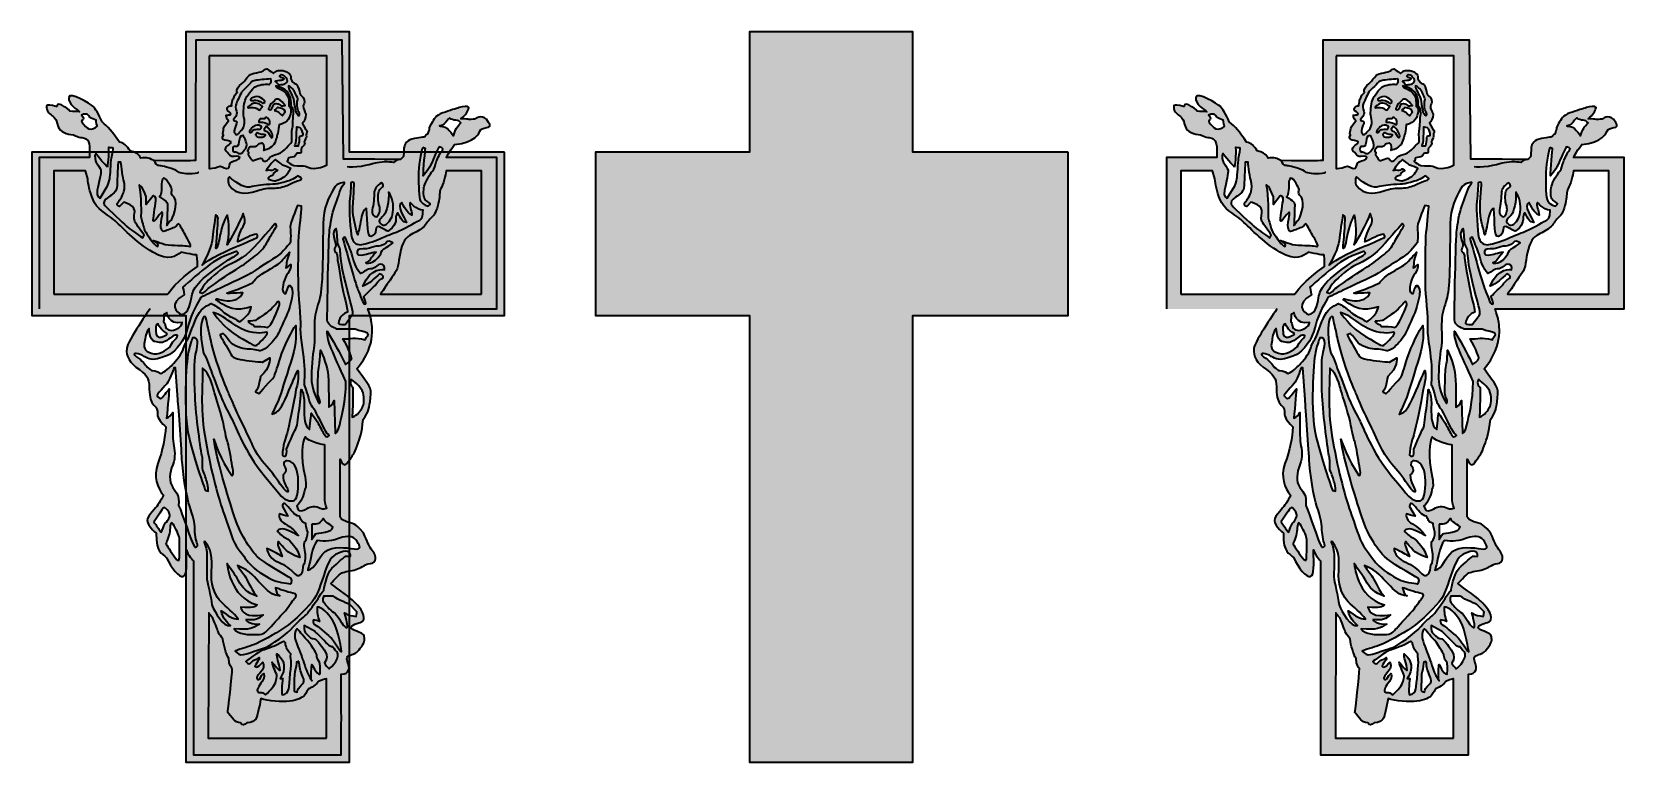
# Model space of a CAD drawing. Header units: millimetres. Extents: x 256 to 869, y -289 to -8.
import ezdxf

# ---------------------------------------------------------------- set-up
doc = ezdxf.new("R2010")
doc.units = ezdxf.units.MM
doc.header["$MEASUREMENT"] = 0
doc.layers.add('Capa 1', color=7, linetype='Continuous', lineweight=0)

# ---------------------------------------------------------------- blocks, each defined once
blk = doc.blocks.new('Block_0')
at = {"layer": 'Capa 1', "true_color": 0x7d4e24, "transparency": 33554687}
h = blk.add_hatch(color=27, dxfattribs=at)
h.dxf.hatch_style = 2
edge = h.paths.add_edge_path()
edge.add_spline(control_points=[(428.96, -108.88), (428.96, -108.88), (389.98, -108.88), (389.98, -108.88), (389.98, -108.88), (390.13, -108.67), (390.13, -108.67), (390.52, -108.16), (391.55, -106.81), (391.87, -106.17), (392.27, -105.37), (394.98, -101.76), (396.08, -99.86), (397.19, -97.95), (397.09, -94.14), (398.29, -90.43), (399.49, -86.73), (401.5, -86.02), (403.2, -85.22), (404.9, -84.42), (406.81, -83.02), (407.61, -81.81), (408.41, -80.61), (409.56, -79.36), (410.52, -78.41), (411.47, -77.45), (412.32, -74.1), (412.62, -72.29), (412.92, -70.49), (412.62, -69.19), (413.62, -67.48), (414.62, -65.78), (415.39, -61.37), (415.39, -61.37), (415.39, -61.37), (428.96, -61.37), (428.96, -61.37), (428.96, -61.37), (428.96, -108.88), (428.96, -108.88)], knot_values=[0, 0, 0, 0, 1, 1, 1, 2, 2, 2, 3, 3, 3, 4, 4, 4, 5, 5, 5, 6, 6, 6, 7, 7, 7, 8, 8, 8, 9, 9, 9, 10, 10, 10, 11, 11, 11, 12, 12, 12, 13, 13, 13, 13], degree=3, periodic=0)
edge = h.paths.add_edge_path()
edge.add_spline(control_points=[(387.94, -105.47), (387.2, -106.21), (386.26, -107.14), (385.39, -108.01), (384.53, -108.88), (383.54, -109.86), (383.54, -109.86), (383.54, -109.86), (385.06, -112.79), (384.16, -112.79), (383.25, -112.79), (382.25, -109.08), (381.35, -107.17), (380.45, -105.27), (375.54, -87.53), (375.54, -87.53), (375.54, -87.53), (376.24, -86.12), (376.74, -87.53), (377.24, -88.93), (378.64, -92.24), (379.04, -93.44), (379.55, -95.85), (380.65, -99.15), (382.35, -100.86), (384.01, -100.31), (384.51, -98.95), (386.79, -99.15), (388.37, -98.45), (389.07, -97.25), (390.07, -97.25), (391.07, -97.25), (392, -98.15), (391.53, -99.45), (391.53, -99.45), (386.36, -98.25), (383.25, -105.77), (385.76, -104.97), (387.9, -102.56), (389.72, -101.01), (390.97, -101.26), (391.67, -102.56), (390.47, -102.96), (389.27, -103.36), (388.67, -104.73), (387.94, -105.47)], knot_values=[0, 0, 0, 0, 1, 1, 1, 2, 2, 2, 3, 3, 3, 4, 4, 4, 5, 5, 5, 6, 6, 6, 7, 7, 7, 8, 8, 8, 9, 9, 9, 10, 10, 10, 11, 11, 11, 12, 12, 12, 13, 13, 13, 14, 14, 14, 15, 15, 15, 15], degree=3, periodic=0)
edge = h.paths.add_edge_path()
edge.add_spline(control_points=[(376.54, -111.48), (375.74, -108.88), (373.43, -96.05), (373.43, -94.84), (373.43, -93.64), (373.03, -92.71), (372.63, -92.71), (372.23, -92.71), (372.18, -91.19), (372.63, -90.74), (373.08, -90.28), (372.63, -88.93), (372.03, -86.9), (371.43, -84.88), (372.93, -83.52), (372.93, -83.52), (372.93, -83.52), (373.43, -85.02), (373.43, -88.5), (373.43, -89.68), (374.53, -91.34), (374.53, -91.64), (374.53, -91.94), (374.53, -93.44), (375.13, -97.65), (375.74, -101.86), (378.64, -112.48), (379.14, -114.49), (379.65, -116.49), (379.34, -116.99), (378.54, -117.8), (377.74, -118.6), (376.44, -120.6), (376.44, -120.6), (376.44, -120.6), (373.83, -120.6), (373.83, -120.2), (373.83, -118.9), (374.78, -117.55), (375.54, -116.79), (376.29, -116.04), (377.34, -115.79), (377.34, -115.79), (377.34, -115.79), (377.34, -114.09), (376.54, -111.48)], knot_values=[0, 0, 0, 0, 1, 1, 1, 2, 2, 2, 3, 3, 3, 4, 4, 4, 5, 5, 5, 6, 6, 6, 7, 7, 7, 8, 8, 8, 9, 9, 9, 10, 10, 10, 11, 11, 11, 12, 12, 12, 13, 13, 13, 14, 14, 14, 15, 15, 15, 15], degree=3, periodic=0)
edge = h.paths.add_edge_path()
edge.add_spline(control_points=[(384.86, -125.21), (384.46, -125.61), (384.16, -126.42), (384.16, -126.42), (379.85, -125.41), (378.64, -126.12), (375.54, -126.12), (378.14, -130.03), (378.94, -133.53), (378.94, -133.53), (378.94, -133.53), (378.69, -134.69), (376.54, -135.94), (375.34, -133.43), (373.13, -129.12), (369.52, -123.11), (369.52, -127.52), (371.53, -130.73), (376.74, -142.55), (376.74, -150.37), (375.03, -155.78), (374.35, -159.19), (373.67, -162.6), (372.63, -162.4), (372.63, -162.4), (372.63, -162.4), (372.23, -149.87), (372.23, -149.87), (372.23, -149.87), (371.53, -151.67), (370.12, -152.48), (370.12, -149.37), (370.12, -142.25), (369.72, -138.94), (369.32, -135.64), (366.92, -130.43), (366.92, -130.43), (366.92, -130.43), (366.72, -134.43), (366.72, -134.43), (366.72, -134.43), (366.01, -137.64), (366.01, -139.75), (366.01, -141.85), (365.61, -147.06), (366.11, -148.27), (366.62, -149.47), (367.07, -150.42), (366.52, -150.97), (364.91, -148.87), (363.41, -144.26), (363.41, -141.45), (363.41, -138.64), (363.91, -131.83), (364.41, -129.62), (364.91, -127.42), (364.41, -120.5), (364.71, -118), (365.01, -115.49), (366.21, -112.08), (366.72, -110.18), (367.22, -108.28), (367.62, -102.06), (367.62, -102.06), (367.62, -102.06), (367.92, -88.03), (367.92, -81.81), (367.92, -75.6), (370.32, -71.29), (371.89, -68.38), (373.45, -65.48), (376.24, -65.88), (376.24, -65.88), (376.24, -65.88), (376.24, -65.88), (375.34, -67.28), (374.43, -68.68), (373.53, -72.39), (372.43, -75), (371.33, -77.61), (370.83, -82.02), (370.42, -84.22), (370.02, -86.43), (369.52, -116.39), (369.52, -118.7), (369.52, -121), (373.43, -122.41), (373.43, -122.41), (373.43, -122.41), (380.25, -122.41), (380.25, -122.41), (380.25, -122.41), (382.45, -123.11), (384.16, -123.51), (385.86, -123.91), (385.26, -124.81), (384.86, -125.21)], knot_values=[0, 0, 0, 0, 1, 1, 1, 2, 2, 2, 3, 3, 3, 4, 4, 4, 5, 5, 5, 6, 6, 6, 7, 7, 7, 8, 8, 8, 9, 9, 9, 10, 10, 10, 11, 11, 11, 12, 12, 12, 13, 13, 13, 14, 14, 14, 15, 15, 15, 16, 16, 16, 17, 17, 17, 18, 18, 18, 19, 19, 19, 20, 20, 20, 21, 21, 21, 22, 22, 22, 23, 23, 23, 24, 24, 24, 25, 25, 25, 26, 26, 26, 27, 27, 27, 28, 28, 28, 29, 29, 29, 30, 30, 30, 31, 31, 31, 32, 32, 32, 32], degree=3, periodic=0)
edge = h.paths.add_edge_path()
edge.add_spline(control_points=[(383.35, -146.86), (383.96, -149.17), (383.65, -151.37), (383.05, -152.48), (382.45, -153.58), (381.25, -155.58), (379.14, -156.28), (379.55, -149.67), (379.39, -144.86), (379.39, -144.86), (379.39, -144.86), (377.74, -143.35), (378.84, -141.75), (378.84, -141.75), (382.75, -144.56), (383.35, -146.86)], knot_values=[0, 0, 0, 0, 1, 1, 1, 2, 2, 2, 3, 3, 3, 4, 4, 4, 5, 5, 5, 5], degree=3, periodic=0)
edge = h.paths.add_edge_path()
edge.add_spline(control_points=[(375.44, -202.49), (378.14, -201.99), (379.84, -202.3), (381.07, -204.22), (382.3, -206.15), (382.85, -207.4), (379.85, -207), (376.84, -206.6), (371.63, -205.8), (368.72, -208.1), (365.81, -210.41), (365.21, -214.72), (362.01, -215.22), (362.01, -215.22), (362.31, -213.92), (362.61, -213.21), (362.91, -212.51), (363.61, -205.9), (365.71, -203.79), (368.92, -204.29), (370.93, -204.19), (375.44, -202.49)], knot_values=[0, 0, 0, 0, 1, 1, 1, 2, 2, 2, 3, 3, 3, 4, 4, 4, 5, 5, 5, 6, 6, 6, 7, 7, 7, 7], degree=3, periodic=0)
edge = h.paths.add_edge_path()
edge.add_spline(control_points=[(378.46, -209.91), (376.98, -209.61), (376.44, -209.91), (376.44, -209.91), (376.44, -209.91), (373.48, -212.36), (371.33, -214.52), (369.17, -216.67), (368.22, -223.04), (368.22, -223.04), (368.22, -223.04), (367.42, -223.84), (366.42, -225.44), (365.41, -227.05), (363.21, -230.15), (362.01, -231.76), (360.8, -233.36), (358.8, -234.26), (356.59, -236.97), (354.39, -239.67), (347.57, -244.39), (345.77, -244.99), (343.96, -245.59), (338.65, -247.44), (337.25, -247.79), (335.85, -248.14), (335.09, -247.44), (334.04, -246.39), (336.35, -245.49), (339.35, -244.69), (341.46, -243.88), (343.56, -243.08), (349.28, -239.87), (353.08, -237.37), (356.89, -234.86), (362.81, -228.75), (364.51, -226.34), (366.21, -223.94), (367.72, -218.13), (369.42, -213.82), (371.13, -209.51), (372.53, -209), (375.64, -208.1), (378.74, -207.2), (378.46, -209.91), (378.46, -209.91)], knot_values=[0, 0, 0, 0, 1, 1, 1, 2, 2, 2, 3, 3, 3, 4, 4, 4, 5, 5, 5, 6, 6, 6, 7, 7, 7, 8, 8, 8, 9, 9, 9, 10, 10, 10, 11, 11, 11, 12, 12, 12, 13, 13, 13, 14, 14, 14, 15, 15, 15, 15], degree=3, periodic=0)
edge = h.paths.add_edge_path()
edge.add_spline(control_points=[(371.73, -225.24), (373.83, -226.74), (378.04, -228.35), (378.04, -228.35), (378.04, -228.35), (380.95, -231.31), (380.95, -231.31), (380.95, -231.31), (380.95, -231.96), (380.65, -233.06), (376.94, -232.63), (376.24, -231.66), (376.24, -231.66), (376.24, -231.66), (376.84, -233.76), (377.24, -235.97), (377.64, -238.17), (376.59, -237.32), (375.84, -236.57), (375.08, -235.82), (373.53, -232.36), (372.03, -231.56), (370.53, -230.76), (368.77, -228.3), (368.12, -227.65), (367.47, -227), (368.12, -225.24), (368.12, -225.24), (368.12, -225.24), (369.22, -225.24), (371.73, -225.24)], knot_values=[0, 0, 0, 0, 1, 1, 1, 2, 2, 2, 3, 3, 3, 4, 4, 4, 5, 5, 5, 6, 6, 6, 7, 7, 7, 8, 8, 8, 9, 9, 9, 10, 10, 10, 10], degree=3, periodic=0)
edge = h.paths.add_edge_path()
edge.add_spline(control_points=[(375.03, -246.79), (373.88, -245.64), (371.98, -242.33), (371.13, -241.48), (370.27, -240.63), (366.42, -237.17), (365.31, -236.57), (364.21, -235.97), (364.11, -235.36), (364.11, -234.66), (364.11, -233.96), (365.11, -234.66), (366.52, -234.96), (365.71, -232.96), (365.61, -231.46), (365.61, -229.45), (367.54, -229.45), (369.72, -231.66), (371.73, -234.76), (373.73, -237.87), (375.25, -247), (375.03, -246.79)], knot_values=[0, 0, 0, 0, 1, 1, 1, 2, 2, 2, 3, 3, 3, 4, 4, 4, 5, 5, 5, 6, 6, 6, 7, 7, 7, 7], degree=3, periodic=0)
edge = h.paths.add_edge_path()
edge.add_spline(control_points=[(372.83, -250.4), (372.13, -251.8), (370.22, -253.21), (370.22, -253.21), (370.22, -253.21), (368.31, -251.29), (368.52, -251), (370.72, -247.89), (367.72, -245.29), (366.85, -243.88), (365.98, -242.48), (364.81, -241.58), (363.91, -241.58), (363.01, -241.58), (361.45, -239.72), (361, -239.27), (360.55, -238.82), (360.58, -236.57), (360.58, -236.57), (360.58, -236.57), (364.86, -238.92), (364.86, -238.92), (364.86, -238.92), (369.52, -243.58), (370.12, -244.18), (370.72, -244.79), (371.73, -244.79), (371.73, -244.79), (371.73, -244.79), (372.38, -245.84), (373.23, -246.69), (374.08, -247.54), (373.53, -249), (372.83, -250.4)], knot_values=[0, 0, 0, 0, 1, 1, 1, 2, 2, 2, 3, 3, 3, 4, 4, 4, 5, 5, 5, 6, 6, 6, 7, 7, 7, 8, 8, 8, 9, 9, 9, 10, 10, 10, 11, 11, 11, 11], degree=3, periodic=0)
edge = h.paths.add_edge_path()
edge.add_spline(control_points=[(357.09, -254.31), (357.39, -253.41), (357.7, -250.7), (357.7, -250.7), (357.7, -250.7), (358.5, -250.4), (358.5, -250.4), (358.5, -250.4), (358.8, -250.7), (358.8, -251.7), (358.8, -252.7), (359.6, -255.21), (360.3, -256.71), (361, -258.22), (360.3, -258.82), (359.1, -260.02), (357.9, -261.22), (358, -262.23), (358, -262.23), (356.29, -262.23), (356.79, -261.22), (356.79, -259.82), (356.79, -258.42), (356.79, -255.21), (357.09, -254.31)], knot_values=[0, 0, 0, 0, 1, 1, 1, 2, 2, 2, 3, 3, 3, 4, 4, 4, 5, 5, 5, 6, 6, 6, 7, 7, 7, 8, 8, 8, 8], degree=3, periodic=0)
edge = h.paths.add_edge_path()
edge.add_spline(control_points=[(366.72, -251), (367.02, -253.11), (366.72, -255.31), (366.72, -255.31), (366.72, -255.31), (365.71, -255.31), (365.11, -254.21), (364.51, -253.11), (363.61, -251.6), (363.61, -251.6), (363.61, -251.6), (363.05, -256.79), (363.54, -257.72), (363.58, -257.78), (363.61, -257.82), (363.61, -257.82), (363.59, -257.79), (363.56, -257.76), (363.54, -257.72), (363.31, -257.37), (362.43, -256.06), (362.01, -255.11), (361.5, -254.01), (360.2, -250), (359.7, -248.59), (359.2, -247.19), (357.09, -242.28), (357.09, -241.18), (357.09, -240.08), (356.69, -239.17), (358, -237.87), (359.25, -239.12), (360.3, -240.78), (362.61, -243.08), (365.01, -246.79), (365.51, -247.84), (365.51, -247.84), (365.51, -247.84), (365.21, -249), (366.72, -251)], knot_values=[0, 0, 0, 0, 1, 1, 1, 2, 2, 2, 3, 3, 3, 4, 4, 4, 5, 5, 5, 6, 6, 6, 7, 7, 7, 8, 8, 8, 9, 9, 9, 10, 10, 10, 11, 11, 11, 12, 12, 12, 13, 13, 13, 13], degree=3, periodic=0)
edge = h.paths.add_edge_path()
edge.add_spline(control_points=[(355.69, -250.4), (355.69, -250.4), (354.99, -259.42), (354.69, -260.92), (354.39, -262.43), (353.79, -262.83), (352.28, -263.33), (351.58, -262.63), (352.38, -257.01), (352.38, -257.01), (352.38, -257.01), (351.38, -257.01), (351.38, -257.01), (351.38, -257.01), (352.03, -255.81), (352.68, -254.41), (353.34, -250.4), (352.03, -249.35), (350.18, -247.49), (349.88, -248.59), (351.08, -251.2), (351.38, -253.81), (350.48, -253.81), (349.58, -252), (348.27, -250.7), (348.57, -252.1), (350.18, -255.71), (350.18, -255.71), (350.18, -255.71), (350.18, -256.41), (349.78, -258.02), (349.38, -259.62), (347.77, -261.32), (345.77, -263.33), (344.21, -261.77), (343.31, -262.68), (342.76, -262.13), (342.21, -261.57), (343.06, -260.02), (344.47, -258.12), (345.87, -256.21), (345.05, -255.11), (345.05, -255.11), (345.05, -255.11), (344.26, -255.51), (343.91, -256.46), (343.56, -257.41), (342.66, -257.72), (342.36, -256.91), (342.36, -255.61), (344.69, -254.11), (344.97, -252.8), (345.25, -251.5), (344.69, -250.74), (344.69, -250.74), (344.69, -250.74), (344.3, -251.13), (343.33, -252.1), (342.36, -253.07), (341.66, -252.3), (341.66, -252.3), (341.66, -252.3), (342.16, -251), (342.86, -250.3), (343.56, -249.6), (343.26, -248.9), (343.26, -248.9), (343.26, -248.9), (342.56, -249.6), (341.96, -249.6), (341.36, -249.6), (340.66, -250.4), (339.95, -251.1), (339.25, -251.8), (338.15, -250.4), (338.15, -250.4), (338.15, -250.4), (343.46, -246.49), (344.36, -246.19), (345.27, -245.89), (347.97, -244.99), (349.18, -244.49), (350.38, -243.98), (352.78, -242.58), (352.78, -242.58), (352.78, -242.58), (353.39, -243.18), (353.39, -243.18), (353.39, -243.18), (353.39, -245.39), (355.49, -247.49), (355.29, -248.8), (355.69, -250.4), (355.69, -250.4)], knot_values=[0, 0, 0, 0, 1, 1, 1, 2, 2, 2, 3, 3, 3, 4, 4, 4, 5, 5, 5, 6, 6, 6, 7, 7, 7, 8, 8, 8, 9, 9, 9, 10, 10, 10, 11, 11, 11, 12, 12, 12, 13, 13, 13, 14, 14, 14, 15, 15, 15, 16, 16, 16, 17, 17, 17, 18, 18, 18, 19, 19, 19, 20, 20, 20, 21, 21, 21, 22, 22, 22, 23, 23, 23, 24, 24, 24, 25, 25, 25, 26, 26, 26, 27, 27, 27, 28, 28, 28, 29, 29, 29, 30, 30, 30, 31, 31, 31, 31], degree=3, periodic=0)
edge = h.paths.add_edge_path()
edge.add_spline(control_points=[(369.22, -279.97), (369.22, -279.97), (323.72, -279.97), (323.72, -279.97), (323.72, -279.97), (323.92, -231.66), (323.92, -231.66), (323.92, -231.66), (324.37, -232.61), (325.52, -233.76), (326.62, -236.47), (327.23, -238.37), (327.63, -239.27), (328.03, -240.18), (328.63, -240.58), (329.33, -241.78), (329.73, -244.18), (330.53, -247.59), (331.64, -249.3), (331.64, -252), (332.64, -252.4), (332.94, -253.31), (332.94, -255.21), (331.23, -270.04), (331.23, -270.04), (331.23, -270.04), (333.09, -272.5), (333.54, -272.95), (333.99, -273.4), (334.94, -274.05), (336.15, -274.05), (336.75, -275.16), (337.66, -274.98), (338.59, -274.05), (340.56, -274.05), (341.56, -273.05), (342.01, -272.6), (342.46, -272.15), (343.46, -267.74), (343.96, -264.73), (346.67, -265.73), (352.08, -266.13), (355.09, -265.73), (358.1, -265.33), (359.97, -264.24), (360.58, -263.63), (361.19, -263.02), (362.31, -260.92), (362.31, -260.92), (362.31, -260.92), (364.61, -260.22), (366.21, -258.12), (368.62, -257.11), (369.22, -257.11), (369.22, -257.11), (369.22, -257.11), (369.22, -279.97), (369.22, -279.97)], knot_values=[0, 0, 0, 0, 1, 1, 1, 2, 2, 2, 3, 3, 3, 4, 4, 4, 5, 5, 5, 6, 6, 6, 7, 7, 7, 8, 8, 8, 9, 9, 9, 10, 10, 10, 11, 11, 11, 12, 12, 12, 13, 13, 13, 14, 14, 14, 15, 15, 15, 16, 16, 16, 17, 17, 17, 18, 18, 18, 19, 19, 19, 19], degree=3, periodic=0)
edge = h.paths.add_edge_path()
edge.add_spline(control_points=[(323.12, -208.2), (322.92, -206), (322.08, -204.56), (322.08, -204.56), (322.08, -204.56), (322.1, -203.87), (322.41, -204.22), (325.92, -208.16), (324.92, -212.61), (324.92, -217.29), (324.92, -221.96), (326.74, -225.53), (328.66, -227.45), (330.58, -229.37), (333.64, -231.76), (335.24, -234.06), (333.04, -234.06), (331.54, -232.96), (328.63, -230.85), (329.23, -233.96), (331.03, -235.36), (332.24, -236.57), (329.53, -237.27), (326.32, -231.56), (325.12, -228.65), (324.82, -225.24), (323.12, -219.63), (323.12, -217.92), (323.12, -216.22), (323.32, -210.41), (323.12, -208.2)], knot_values=[0, 0, 0, 0, 1, 1, 1, 2, 2, 2, 3, 3, 3, 4, 4, 4, 5, 5, 5, 6, 6, 6, 7, 7, 7, 8, 8, 8, 9, 9, 9, 10, 10, 10, 10], degree=3, periodic=0)
edge = h.paths.add_edge_path()
edge.add_spline(control_points=[(318.51, -206.4), (316.9, -204.09), (313.9, -193.57), (312.29, -190.26), (312.59, -186.15), (311.69, -185.75), (310.03, -183.35), (308.37, -180.94), (308.78, -177.63), (310.03, -174.63), (311.28, -171.62), (310.69, -168.71), (310.29, -166.41), (309.89, -164.1), (310.03, -160.09), (310.03, -154.48), (309.57, -155.48), (308.68, -156.18), (307.68, -156.69), (308.11, -152.26), (308.68, -145.36), (308.68, -145.36), (308.68, -145.36), (306.6, -147.99), (305.83, -148.77), (305.05, -149.54), (304.42, -148.52), (303.97, -148.07), (303.52, -147.61), (307.18, -144.36), (308.18, -142.75), (309.18, -141.15), (310.49, -137.24), (310.49, -137.24), (310.49, -137.24), (311.09, -137.24), (311.09, -137.24), (311.09, -137.24), (311.99, -149.47), (311.99, -149.47), (311.99, -149.47), (313.39, -167.61), (313.59, -172.62), (313.8, -177.63), (315.4, -187.46), (316.6, -190.76), (317.8, -194.07), (318.51, -197.28), (318.51, -199.08), (318.51, -200.89), (319.01, -204.09), (319.51, -205.2), (320.01, -206.3), (318.51, -206.4), (318.51, -206.4)], knot_values=[0, 0, 0, 0, 1, 1, 1, 2, 2, 2, 3, 3, 3, 4, 4, 4, 5, 5, 5, 6, 6, 6, 7, 7, 7, 8, 8, 8, 9, 9, 9, 10, 10, 10, 11, 11, 11, 12, 12, 12, 13, 13, 13, 14, 14, 14, 15, 15, 15, 16, 16, 16, 17, 17, 17, 18, 18, 18, 18], degree=3, periodic=0)
edge = h.paths.add_edge_path()
edge.add_spline(control_points=[(311.09, -210.61), (309.39, -208.4), (307.38, -205), (307.38, -205), (307.38, -205), (308.68, -202.19), (308.88, -200.38), (309.08, -198.58), (309.08, -195.77), (310.14, -197.53), (311.19, -199.28), (312.39, -201.59), (312.59, -202.89), (312.79, -204.19), (312.59, -210.11), (312.59, -210.11), (312.59, -210.11), (312.79, -212.81), (311.09, -210.61)], knot_values=[0, 0, 0, 0, 1, 1, 1, 2, 2, 2, 3, 3, 3, 4, 4, 4, 5, 5, 5, 6, 6, 6, 6], degree=3, periodic=0)
edge = h.paths.add_edge_path()
edge.add_spline(control_points=[(305.08, -200.16), (304.47, -199.13), (303.07, -196.98), (302.77, -196.68), (302.77, -196.68), (304.98, -193.37), (305.83, -192.02), (306.68, -190.66), (306.88, -190.96), (307.88, -191.97), (308.88, -192.97), (308.88, -194.37), (308.88, -194.37), (308.88, -194.37), (308.23, -196.02), (307.58, -196.68), (306.93, -197.33), (306.78, -197.78), (306.28, -198.98), (305.78, -200.18), (305.68, -201.19), (305.08, -200.16)], knot_values=[0, 0, 0, 0, 1, 1, 1, 2, 2, 2, 3, 3, 3, 4, 4, 4, 5, 5, 5, 6, 6, 6, 7, 7, 7, 7], degree=3, periodic=0)
edge = h.paths.add_edge_path()
edge.add_spline(control_points=[(363.61, -197.48), (365.91, -197.68), (366.62, -197.28), (368.07, -195.32), (368.42, -196.58), (370.02, -197.28), (371.73, -198.48), (371.43, -199.68), (370.72, -200.08), (368.72, -200.59), (366.72, -201.09), (365.51, -200.79), (365.01, -201.29), (364.51, -201.79), (363.61, -203.41), (363.61, -203.41), (363.61, -203.41), (363.61, -197.48), (363.61, -197.48)], knot_values=[0, 0, 0, 0, 1, 1, 1, 2, 2, 2, 3, 3, 3, 4, 4, 4, 5, 5, 5, 6, 6, 6, 6], degree=3, periodic=0)
edge = h.paths.add_edge_path()
edge.add_spline(control_points=[(360.5, -192.07), (359, -192.67), (358.3, -192.37), (357.8, -190.46), (359.3, -188.96), (360.4, -186.95), (360.9, -184.15), (361.3, -183.15), (361.5, -183.15), (361, -179.24), (359.1, -171.32), (360, -165.61), (361, -163.8), (361.9, -165.81), (368.62, -167.01), (368.62, -167.01), (368.62, -167.01), (368.62, -186.85), (368.62, -188.26), (368.62, -189.66), (369.42, -191.36), (369.42, -191.36), (367.72, -191.97), (367.72, -191.46), (365.61, -190.86), (363.51, -190.26), (362.01, -191.46), (360.5, -192.07)], knot_values=[0, 0, 0, 0, 1, 1, 1, 2, 2, 2, 3, 3, 3, 4, 4, 4, 5, 5, 5, 6, 6, 6, 7, 7, 7, 8, 8, 8, 9, 9, 9, 9], degree=3, periodic=0)
edge = h.paths.add_edge_path()
edge.add_spline(control_points=[(322.72, -165.51), (320.51, -153.38), (321.51, -146.26), (321.51, -137.44), (324.32, -139.45), (325.32, -144.06), (325.82, -145.86), (326.32, -147.66), (329.33, -156.99), (329.56, -158.69), (329.8, -160.39), (330.73, -164.8), (331.13, -165.71), (331.54, -166.61), (332.24, -170.92), (332.77, -174.02), (333.31, -177.13), (333.64, -178.74), (332.77, -178.74), (328.5, -172.92), (325.82, -164.8), (325.82, -164.8), (326.82, -172.32), (331.23, -186.75), (333.84, -194.67), (336.45, -202.59), (340.66, -208.1), (342.56, -210.01), (344.47, -211.91), (353.18, -217.02), (355.69, -218.43), (356.29, -219.63), (355.39, -220.53), (355.39, -220.53), (355.39, -220.53), (350.98, -219.93), (349.08, -219.23), (347.17, -218.53), (342.56, -215.72), (340.56, -213.72), (338.55, -211.71), (337.45, -209.91), (335.24, -207), (333.04, -204.09), (332.34, -200.69), (329.93, -194.07), (327.53, -187.46), (324.92, -177.63), (322.72, -165.51)], knot_values=[0, 0, 0, 0, 1, 1, 1, 2, 2, 2, 3, 3, 3, 4, 4, 4, 5, 5, 5, 6, 6, 6, 7, 7, 7, 8, 8, 8, 9, 9, 9, 10, 10, 10, 11, 11, 11, 12, 12, 12, 13, 13, 13, 14, 14, 14, 15, 15, 15, 16, 16, 16, 16], degree=3, periodic=0)
edge = h.paths.add_edge_path()
edge.add_spline(control_points=[(353.64, -182.69), (352.73, -181.04), (352.53, -180.14), (352.53, -178.54), (354.34, -177.03), (353.59, -176.03), (352.78, -174.63), (352.53, -172.47), (355.29, -172.52), (356.89, -174.78), (358.5, -177.03), (358.65, -181.39), (358.15, -185.1), (357.65, -188.81), (356.34, -188.66), (354.84, -188.46), (352.13, -187.66), (352.78, -187.71), (345.22, -178.69), (337.65, -169.66), (334.29, -159.89), (333.19, -157.84), (332.09, -155.78), (329.83, -151.42), (328.93, -149.17), (328.03, -146.91), (326.07, -141.65), (325.12, -139.35), (324.17, -137.04), (323.42, -133.78), (321.91, -131.58), (320.11, -123.06), (321.01, -119.35), (321.71, -118), (322.41, -116.64), (322.87, -118.15), (322.87, -118.3), (322.87, -118.3), (323.57, -121.71), (323.97, -123.26), (324.37, -124.81), (323.97, -123.86), (325.47, -129.82), (326.98, -135.79), (330.48, -144.41), (331.03, -145.76), (331.59, -147.11), (332.14, -148.22), (333.24, -150.92), (334.34, -153.63), (338.55, -162.15), (340.91, -167.26), (343.26, -172.37), (345.82, -174.73), (347.77, -177.08), (349.73, -179.44), (351.86, -182.97), (353.39, -184.5), (354.91, -186.03), (354.54, -184.35), (353.64, -182.69)], knot_values=[0, 0, 0, 0, 1, 1, 1, 2, 2, 2, 3, 3, 3, 4, 4, 4, 5, 5, 5, 6, 6, 6, 7, 7, 7, 8, 8, 8, 9, 9, 9, 10, 10, 10, 11, 11, 11, 12, 12, 12, 13, 13, 13, 14, 14, 14, 15, 15, 15, 16, 16, 16, 17, 17, 17, 18, 18, 18, 19, 19, 19, 20, 20, 20, 20], degree=3, periodic=0)
edge = h.paths.add_edge_path()
edge.add_spline(control_points=[(339, -119.3), (340.11, -119.3), (341.98, -119.02), (341.98, -119.02), (341.98, -119.02), (342.46, -118.55), (345.22, -116.76), (347.97, -114.97), (349.68, -112.63), (350.43, -111.88), (351.18, -111.13), (351.18, -113.04), (351.18, -113.04), (351.18, -113.04), (350.33, -115.29), (349.58, -116.99), (348.83, -118.7), (347.57, -121.25), (346.57, -121.66), (345.32, -121.3), (342.61, -121.35), (341.46, -121.35), (341.01, -120.3), (340.41, -120.55), (339.8, -120.2), (339.2, -119.85), (339, -119.3), (339, -119.3)], knot_values=[0, 0, 0, 0, 1, 1, 1, 2, 2, 2, 3, 3, 3, 4, 4, 4, 5, 5, 5, 6, 6, 6, 7, 7, 7, 8, 8, 8, 9, 9, 9, 9], degree=3, periodic=0)
edge = h.paths.add_edge_path()
edge.add_spline(control_points=[(345.37, -123.61), (347.47, -123.16), (345.98, -124.93), (345.09, -125.81), (344.2, -126.7), (343.21, -128.02), (342.36, -128.47), (341.51, -128.92), (340.96, -128.47), (335.25, -125.16), (329.55, -121.86), (325.62, -115.99), (325.62, -115.99), (328.73, -116.79), (329.48, -117.9), (334.44, -121.05), (339.4, -124.21), (343.26, -124.06), (345.37, -123.61)], knot_values=[0, 0, 0, 0, 1, 1, 1, 2, 2, 2, 3, 3, 3, 4, 4, 4, 5, 5, 5, 6, 6, 6, 6], degree=3, periodic=0)
edge = h.paths.add_edge_path()
edge.add_spline(control_points=[(318.61, -148.17), (318.91, -155.18), (320.91, -170.02), (321.31, -171.3), (321.71, -172.59), (321.31, -174.33), (321.61, -176.73), (322.41, -178.23), (322.82, -180.14), (323.32, -181.54), (323.82, -182.95), (323.72, -184.85), (323.72, -184.85), (323.72, -184.85), (322.62, -184.55), (322.62, -184.55), (322.62, -184.55), (318.71, -174.02), (316.3, -164.1), (313.9, -154.18), (315.2, -134.94), (316, -131.33), (316.8, -127.72), (317.7, -125.71), (317.7, -125.71), (320.71, -125.01), (319.31, -129.92), (318.81, -132.13), (318.31, -134.33), (318.31, -141.15), (318.61, -148.17)], knot_values=[0, 0, 0, 0, 1, 1, 1, 2, 2, 2, 3, 3, 3, 4, 4, 4, 5, 5, 5, 6, 6, 6, 7, 7, 7, 8, 8, 8, 9, 9, 9, 10, 10, 10, 10], degree=3, periodic=0)
edge = h.paths.add_edge_path()
edge.add_spline(control_points=[(338.15, -234.26), (341.66, -234.76), (343.26, -234.06), (344.87, -232.46), (338.25, -233.66), (336.55, -231.26), (336.25, -229.45), (340.56, -229.95), (342.06, -229.45), (342.56, -228.55), (331.84, -225.84), (330.93, -212.61), (330.93, -212.61), (332.64, -215.52), (333.64, -216.12), (335.24, -219.13), (336.85, -222.13), (338.75, -223.94), (342.46, -225.24), (340.76, -223.54), (339.15, -219.83), (338.15, -218.03), (337.15, -216.22), (336.15, -215.72), (334.94, -213.41), (340.36, -215.72), (341.51, -218.08), (343.96, -220.53), (346.42, -222.99), (348.27, -225.09), (351.33, -225.09), (350.18, -224.74), (349.98, -223.74), (349.58, -222.03), (350.88, -222.44), (354.19, -223.74), (356.26, -224.04), (358.32, -224.34), (357.52, -225.56), (357.04, -226.04), (356.56, -226.52), (355.39, -228.25), (353.39, -230.95), (351.23, -233.11), (347.65, -237.24), (346.77, -238.12), (345.89, -239), (345.47, -240.08), (342.36, -240.08), (339.25, -240.08), (335.14, -240.08), (333.64, -237.87), (339.85, -238.37), (340.76, -237.57), (343.46, -236.07), (340.36, -235.87), (338.95, -235.57), (338.15, -234.26)], knot_values=[0, 0, 0, 0, 1, 1, 1, 2, 2, 2, 3, 3, 3, 4, 4, 4, 5, 5, 5, 6, 6, 6, 7, 7, 7, 8, 8, 8, 9, 9, 9, 10, 10, 10, 11, 11, 11, 12, 12, 12, 13, 13, 13, 14, 14, 14, 15, 15, 15, 16, 16, 16, 17, 17, 17, 18, 18, 18, 19, 19, 19, 19], degree=3, periodic=0)
edge = h.paths.add_edge_path()
edge.add_spline(control_points=[(361.2, -209.71), (361.2, -211.01), (361.04, -212.43), (360.66, -212.81), (360.28, -213.19), (360.3, -215.22), (360, -215.92), (359.7, -216.62), (358.55, -218.18), (356.99, -216.62), (355.44, -215.07), (353.39, -213.21), (350.78, -212.21), (348.17, -211.21), (346.27, -208.7), (346.27, -206.9), (349.68, -208.5), (350.78, -209.1), (352.18, -210.01), (350.78, -205.8), (350.08, -205.46), (350.68, -204.22), (352.82, -206.36), (353.69, -208.7), (359, -210.31), (358, -206.8), (355.59, -203.99), (353.49, -202.79), (351.38, -201.59), (350.28, -200.16), (350.28, -200.16), (350.28, -200.16), (351.18, -198.68), (353.79, -199.68), (356.39, -200.69), (358.4, -201.89), (358.4, -201.89), (358.4, -201.89), (356.39, -199.08), (354.14, -197.88), (351.88, -196.68), (350.68, -195.27), (351.08, -193.47), (353.59, -194.37), (354.39, -194.37), (354.39, -194.37), (354.39, -194.37), (352.28, -190.76), (352.28, -190.76), (352.28, -190.76), (352.18, -188.46), (353.89, -190.16), (355.59, -191.87), (356.89, -194.37), (358.8, -194.37), (359.55, -195.82), (359.3, -196.68), (361.3, -197.28), (361.3, -197.28), (361.5, -199.28), (362.01, -200.59), (362.01, -201.99), (361.59, -203.54), (360.9, -204.22), (360.22, -204.91), (361.2, -208.4), (361.2, -209.71)], knot_values=[0, 0, 0, 0, 1, 1, 1, 2, 2, 2, 3, 3, 3, 4, 4, 4, 5, 5, 5, 6, 6, 6, 7, 7, 7, 8, 8, 8, 9, 9, 9, 10, 10, 10, 11, 11, 11, 12, 12, 12, 13, 13, 13, 14, 14, 14, 15, 15, 15, 16, 16, 16, 17, 17, 17, 18, 18, 18, 19, 19, 19, 20, 20, 20, 21, 21, 21, 22, 22, 22, 22], degree=3, periodic=0)
edge = h.paths.add_edge_path()
edge.add_spline(control_points=[(301.87, -138.24), (301.87, -138.24), (300.87, -137.64), (300.16, -136.94), (299.46, -136.24), (298.36, -134.33), (296.05, -133.03), (293.55, -131.03), (297.36, -131.73), (298.96, -132.83), (300.57, -133.93), (302.77, -134.43), (304.98, -133.53), (307.18, -132.63), (308.58, -133.13), (311.79, -129.52), (315, -125.92), (315.3, -123.11), (316.6, -119.05), (317.9, -114.99), (320.81, -110.18), (320.81, -110.18), (320.81, -110.18), (325.32, -107.97), (326.22, -107.57), (327.13, -107.17), (335.75, -103.06), (337.85, -102.06), (339.95, -101.06), (346.8, -96.38), (349.68, -94.64), (352.55, -92.91), (355.29, -88.93), (355.29, -88.93), (355.29, -88.93), (355.46, -87.73), (355.46, -86.43), (355.46, -85.12), (355.09, -82.92), (355.46, -81.71), (355.82, -80.51), (358.1, -74.7), (358.1, -74.7), (358.1, -74.7), (359.67, -75), (359.67, -75), (359.67, -75), (359.1, -81.91), (358.7, -84.92), (358.3, -87.93), (358.4, -101.86), (358.4, -105.23), (358.4, -108.6), (359.6, -118.5), (359.3, -121.2), (359, -123.91), (360.3, -130.83), (360.7, -134.84), (361.1, -138.84), (360.7, -143.76), (360.7, -143.76), (360.7, -143.76), (361.7, -146.06), (362.41, -149.02), (363.11, -151.97), (364.81, -153.58), (364.81, -153.58), (364.81, -153.58), (368.77, -161.75), (369.42, -162.4), (370.07, -163.05), (370.32, -163.4), (370.32, -163.4), (370.32, -163.4), (369.47, -164.25), (368.82, -163.6), (368.17, -162.95), (367.22, -160.69), (366.42, -159.29), (365.61, -157.89), (363.41, -154.68), (363.41, -154.68), (363.41, -154.68), (363.11, -157.49), (362.71, -161), (360.7, -159.69), (360.6, -156.38), (360.6, -152.78), (361, -147.56), (359.5, -145.56), (359.5, -145.56), (359.5, -145.56), (359, -152.38), (358.7, -153.58), (358.4, -154.78), (358, -159.99), (357.6, -160.39), (357.19, -160.79), (355.09, -165.81), (353.89, -168.61), (354.19, -171.42), (353.08, -171.72), (352.28, -170.92), (352.28, -167.31), (353.59, -164.2), (354.09, -162.4), (354.59, -160.6), (356.69, -151.07), (357.49, -145.56), (358.9, -141.25), (358.2, -138.34), (358.2, -138.34), (358.2, -138.34), (357.39, -139.85), (356.89, -141.05), (356.39, -142.25), (353.49, -149.47), (351.88, -152.18), (350.28, -154.88), (348.27, -155.08), (348.27, -155.08), (348.27, -155.08), (349.68, -152.07), (350.73, -149.67), (351.77, -147.26), (353.49, -141.15), (355.46, -135.04), (357.43, -128.92), (357.7, -125.92), (357.39, -120.9), (356.19, -122.51), (352.78, -129.12), (351.48, -133.33), (350.18, -137.54), (349.23, -140.6), (348.88, -140.95), (348.52, -141.3), (343.16, -147.26), (343.16, -147.26), (343.16, -147.26), (343.16, -147.26), (341.96, -146.46), (343.56, -144.26), (343.16, -143.35), (343.86, -140.55), (347.67, -137.54), (347.37, -133.43), (347.37, -133.43), (347.37, -133.43), (344.57, -135.04), (344.57, -135.04), (344.57, -135.04), (344.06, -135.04), (340.76, -134.74), (337.45, -134.43), (333.79, -133.68), (333.14, -133.03), (332.49, -132.38), (330.53, -128.52), (329.63, -127.12), (328.73, -125.71), (328.23, -124.51), (328.23, -124.51), (328.23, -124.51), (329.48, -124.06), (329.48, -124.06), (329.48, -124.06), (330.63, -125.21), (331.94, -127.02), (333.24, -128.82), (336.85, -130.02), (338.75, -130.02), (340.66, -130.02), (343.46, -130.73), (343.46, -130.73), (343.46, -130.73), (345.22, -130.48), (346.57, -129.12), (347.92, -127.77), (349.98, -125.71), (350.73, -123.91), (351.47, -122.11), (353.99, -116.99), (354.59, -115.29), (355.19, -113.59), (356.19, -109.38), (356.19, -108.07), (356.19, -106.77), (355.34, -105.12), (354.89, -105.57), (354.44, -106.02), (353.59, -108.58), (353.59, -108.58), (353.59, -108.58), (352.68, -108.88), (352.38, -107.57), (352.08, -106.27), (352.98, -102.66), (354.39, -100.86), (355.79, -99.05), (355.46, -97.25), (355.46, -97.45), (355.46, -97.65), (353.59, -98.75), (353.59, -98.75), (353.59, -98.75), (353.89, -97.55), (353.89, -96.65), (353.89, -95.75), (354.99, -92.71), (354.99, -92.71), (354.99, -92.71), (352.38, -95.65), (351.48, -96.55), (350.58, -97.45), (348.67, -98.55), (345.52, -100.36), (342.37, -102.16), (340.66, -104.57), (340.66, -104.57), (340.66, -104.57), (336.22, -106.75), (332.14, -107.97), (328.05, -109.2), (334.64, -108.33), (337, -108.33), (336.35, -110.38), (333.64, -111.68), (331.03, -111.48), (328.43, -111.28), (327.23, -110.28), (326.62, -110.88), (333.34, -116.39), (336.55, -114.49), (340.26, -113.79), (339.75, -115.99), (338.9, -116.84), (337.85, -117.9), (336.8, -118.95), (335.65, -119.5), (335.65, -119.5), (335.65, -119.5), (334.04, -118.3), (332.77, -117.8), (331.51, -117.3), (329.28, -115.64), (328.53, -114.89), (327.78, -114.14), (324.92, -112.48), (324.92, -112.48), (324.92, -112.48), (322.92, -113.19), (321.01, -115.09), (319.11, -116.99), (317.8, -121.4), (316.4, -125.11), (315.4, -126.92), (314.8, -127.62), (314.2, -129.72), (313.59, -131.83), (311.04, -134.89), (309.94, -135.99), (308.83, -137.09), (307.08, -138.84), (305.38, -139.45), (304.17, -138.24), (301.87, -138.24), (301.87, -138.24)], knot_values=[0, 0, 0, 0, 1, 1, 1, 2, 2, 2, 3, 3, 3, 4, 4, 4, 5, 5, 5, 6, 6, 6, 7, 7, 7, 8, 8, 8, 9, 9, 9, 10, 10, 10, 11, 11, 11, 12, 12, 12, 13, 13, 13, 14, 14, 14, 15, 15, 15, 16, 16, 16, 17, 17, 17, 18, 18, 18, 19, 19, 19, 20, 20, 20, 21, 21, 21, 22, 22, 22, 23, 23, 23, 24, 24, 24, 25, 25, 25, 26, 26, 26, 27, 27, 27, 28, 28, 28, 29, 29, 29, 30, 30, 30, 31, 31, 31, 32, 32, 32, 33, 33, 33, 34, 34, 34, 35, 35, 35, 36, 36, 36, 37, 37, 37, 38, 38, 38, 39, 39, 39, 40, 40, 40, 41, 41, 41, 42, 42, 42, 43, 43, 43, 44, 44, 44, 45, 45, 45, 46, 46, 46, 47, 47, 47, 48, 48, 48, 49, 49, 49, 50, 50, 50, 51, 51, 51, 52, 52, 52, 53, 53, 53, 54, 54, 54, 55, 55, 55, 56, 56, 56, 57, 57, 57, 58, 58, 58, 59, 59, 59, 60, 60, 60, 61, 61, 61, 62, 62, 62, 63, 63, 63, 64, 64, 64, 65, 65, 65, 66, 66, 66, 67, 67, 67, 68, 68, 68, 69, 69, 69, 70, 70, 70, 71, 71, 71, 72, 72, 72, 73, 73, 73, 74, 74, 74, 75, 75, 75, 76, 76, 76, 77, 77, 77, 78, 78, 78, 79, 79, 79, 80, 80, 80, 81, 81, 81, 82, 82, 82, 83, 83, 83, 84, 84, 84, 85, 85, 85, 86, 86, 86, 87, 87, 87, 88, 88, 88, 89, 89, 89, 89], degree=3, periodic=0)
edge = h.paths.add_edge_path()
edge.add_spline(control_points=[(299.16, -127.37), (299.51, -125.66), (299.56, -123.61), (300.92, -122.06), (300.92, -122.06), (301.12, -126.62), (303.02, -127.12), (304.93, -127.62), (306.18, -127.82), (307.83, -126.67), (309.49, -125.51), (310.74, -124.21), (311.89, -124.79), (311.89, -125.51), (311.19, -126.07), (310.54, -126.72), (309.89, -127.37), (309.39, -128.42), (308.98, -129.17), (307.53, -130.33), (304.62, -132.63), (301.72, -131.63), (298.81, -130.63), (298.81, -129.07), (299.16, -127.37)], knot_values=[0, 0, 0, 0, 1, 1, 1, 2, 2, 2, 3, 3, 3, 4, 4, 4, 5, 5, 5, 6, 6, 6, 7, 7, 7, 8, 8, 8, 8], degree=3, periodic=0)
edge = h.paths.add_edge_path()
edge.add_spline(control_points=[(264.18, -108.88), (264.18, -108.88), (264.18, -61.37), (264.18, -61.37), (264.18, -61.37), (276.41, -61.37), (276.41, -61.37), (276.41, -61.37), (277.31, -64.38), (277.31, -64.38), (277.46, -66.68), (278.01, -68.99), (279.32, -72.49), (280.62, -76), (284.33, -77.71), (287.23, -80.11), (290.14, -82.52), (295.75, -89.03), (302.32, -92.69), (308.88, -96.35), (311.04, -94.29), (313.24, -92.69), (316.4, -93.49), (319.31, -93.79), (319.31, -93.79), (319.31, -93.79), (319.56, -95.9), (319.56, -98.25), (311.74, -103.26), (308.03, -108.88), (308.03, -108.88), (308.03, -108.88), (264.18, -108.88), (264.18, -108.88)], knot_values=[0, 0, 0, 0, 1, 1, 1, 2, 2, 2, 3, 3, 3, 4, 4, 4, 5, 5, 5, 6, 6, 6, 7, 7, 7, 8, 8, 8, 9, 9, 9, 10, 10, 10, 11, 11, 11, 11], degree=3, periodic=0)
edge = h.paths.add_edge_path()
edge.add_spline(control_points=[(275.74, -43.5), (274.56, -42.32), (274.87, -41.92), (275.47, -41.52), (276.08, -41.12), (274.87, -39.85), (274.87, -39.85), (277.21, -38.78), (277.57, -40.16), (278.15, -40.73), (278.72, -41.31), (279.62, -41.39), (280.49, -41.79), (280.49, -42.66), (280.95, -44.15), (280.95, -44.15), (280.95, -44.15), (280.02, -45.26), (278.55, -45.26), (277.08, -45.26), (276.92, -44.68), (275.74, -43.5)], knot_values=[0, 0, 0, 0, 1, 1, 1, 2, 2, 2, 3, 3, 3, 4, 4, 4, 5, 5, 5, 6, 6, 6, 7, 7, 7, 7], degree=3, periodic=0)
edge = h.paths.add_edge_path()
edge.add_spline(control_points=[(284.83, -59.9), (284.83, -59.9), (285.63, -54.95), (285.23, -52.35), (285.23, -52.35), (286.87, -52.45), (287.03, -52.61), (287.2, -52.78), (286.7, -54.75), (286.43, -56.49), (286.17, -58.23), (285.97, -63.37), (285.76, -64.38), (285.56, -65.38), (284.96, -67.18), (284.96, -67.18), (284.96, -67.18), (282.02, -71.86), (282.02, -71.86), (282.02, -71.86), (280.35, -71.59), (280.95, -68.85), (281.56, -66.11), (282.56, -61.84), (282.36, -61.13), (282.16, -60.43), (280.85, -58.39), (280.55, -58.09), (280.25, -57.79), (279.69, -55.39), (280.35, -54.73), (282.36, -57.23), (284.83, -59.9), (284.83, -59.9)], knot_values=[0, 0, 0, 0, 1, 1, 1, 2, 2, 2, 3, 3, 3, 4, 4, 4, 5, 5, 5, 6, 6, 6, 7, 7, 7, 8, 8, 8, 9, 9, 9, 10, 10, 10, 11, 11, 11, 11], degree=3, periodic=0)
edge = h.paths.add_edge_path()
edge.add_spline(control_points=[(288.57, -67.05), (288.57, -64.64), (288.97, -58.03), (288.97, -58.03), (289.24, -58.03), (290.04, -58.03), (290.04, -58.03), (290.04, -58.03), (290.58, -62.9), (291.11, -64.84), (291.64, -66.78), (291.58, -68.18), (291.24, -69.32), (290.91, -70.46), (289.64, -72.79), (288.97, -73.46), (288.3, -74.13), (288.77, -74.6), (288.87, -74.7), (288.97, -74.8), (289.57, -75.13), (289.57, -75.13), (289.57, -75.13), (291.18, -73.46), (291.18, -73.46), (291.18, -73.46), (293.65, -74.2), (294.58, -75.13), (295.52, -76.07), (295.39, -77.07), (295.39, -77.07), (295.39, -77.07), (294.87, -79.74), (295.39, -80.81), (295.92, -81.88), (298.99, -86.09), (298.99, -86.09), (298.99, -86.09), (298.46, -87.16), (298.46, -87.16), (298.46, -87.16), (293.25, -83.75), (291.44, -81.95), (289.64, -80.14), (283.75, -75), (283.56, -74.26), (283.36, -73.53), (283.63, -72.46), (285.23, -71.46), (286.83, -70.46), (288.57, -69.45), (288.57, -67.05)], knot_values=[0, 0, 0, 0, 1, 1, 1, 2, 2, 2, 3, 3, 3, 4, 4, 4, 5, 5, 5, 6, 6, 6, 7, 7, 7, 8, 8, 8, 9, 9, 9, 10, 10, 10, 11, 11, 11, 12, 12, 12, 13, 13, 13, 14, 14, 14, 15, 15, 15, 16, 16, 16, 17, 17, 17, 17], degree=3, periodic=0)
edge = h.paths.add_edge_path()
edge.add_spline(control_points=[(299.8, -71.39), (299.8, -73.46), (299.8, -74.33), (299.8, -74.33), (299.8, -74.33), (302.47, -70.99), (302.47, -70.99), (302.47, -70.99), (303.94, -71.06), (303.54, -72.93), (303.14, -74.8), (302.47, -80.48), (302.47, -80.48), (302.47, -80.48), (302.74, -81.41), (303.61, -80.01), (304.47, -78.61), (305.34, -77.74), (305.71, -77.37), (306.08, -77), (306.21, -77.94), (305.94, -78.87), (305.68, -79.81), (305.28, -82.55), (305.48, -83.22), (305.68, -83.89), (306.01, -85.02), (306.95, -84.62), (307.88, -84.22), (310.22, -83.42), (311.02, -82.95), (311.82, -82.48), (311.96, -81.28), (312.43, -81.88), (312.89, -82.48), (314.5, -85.49), (315.17, -86.63), (315.83, -87.76), (316.9, -89.63), (316.9, -90.1), (316.9, -90.57), (316.5, -90.5), (315.3, -90.3), (314.1, -90.1), (310.15, -90.03), (307.15, -89.77), (304.21, -88.76), (301.93, -87.83), (302.6, -88.3), (303.27, -88.76), (304.34, -89.16), (304.47, -89.9), (304.27, -90.63), (304.04, -90.67), (303.14, -89.77), (302.24, -88.86), (299.26, -84.89), (298.99, -83.62), (298.73, -82.35), (297.79, -79.81), (297.79, -79.08), (297.79, -78.34), (298.06, -71.32), (297.06, -66.85), (297.06, -66.85), (298.33, -66.85), (299.8, -71.39)], knot_values=[0, 0, 0, 0, 1, 1, 1, 2, 2, 2, 3, 3, 3, 4, 4, 4, 5, 5, 5, 6, 6, 6, 7, 7, 7, 8, 8, 8, 9, 9, 9, 10, 10, 10, 11, 11, 11, 12, 12, 12, 13, 13, 13, 14, 14, 14, 15, 15, 15, 16, 16, 16, 17, 17, 17, 18, 18, 18, 19, 19, 19, 20, 20, 20, 21, 21, 21, 22, 22, 22, 22], degree=3, periodic=0)
edge = h.paths.add_edge_path()
edge.add_spline(control_points=[(305.68, -68.85), (305.88, -67.38), (305.44, -65.08), (306.41, -64.11), (307.81, -64.11), (309.69, -68.12), (309.69, -68.52), (309.69, -68.92), (309.25, -70.09), (309.82, -70.66), (312.49, -72.53), (310.69, -78.07), (309.49, -80.34), (308.55, -80.81), (307.75, -82.42), (307.75, -82.42), (307.88, -81.35), (307.88, -76.34), (308.04, -74.93), (308.2, -73.53), (307.35, -72.93), (304.87, -71.32), (305.38, -70.82), (305.48, -70.32), (305.68, -68.85)], knot_values=[0, 0, 0, 0, 1, 1, 1, 2, 2, 2, 3, 3, 3, 4, 4, 4, 5, 5, 5, 6, 6, 6, 7, 7, 7, 8, 8, 8, 8], degree=3, periodic=0)
edge = h.paths.add_edge_path()
edge.add_spline(control_points=[(325.32, -87.16), (325.59, -84.29), (326.59, -78.34), (326.59, -78.34), (326.59, -78.34), (327.46, -78.87), (327.46, -79.54), (327.46, -80.21), (327.26, -83.98), (327.03, -86.9), (326.79, -89.83), (326.52, -91.24), (326.79, -91.24), (327.06, -91.24), (327.53, -89.97), (327.99, -87.36), (328.46, -84.75), (329.76, -79.78), (331.07, -78.47), (331.74, -80.68), (332.07, -86.87), (330.93, -89.82), (332.27, -87.96), (335.48, -81.9), (337.15, -77.78), (337.55, -79.61), (338.48, -80.41), (337.15, -82.75), (335.81, -85.09), (335.08, -87.49), (335.08, -88.7), (337.62, -87.69), (340.49, -85.76), (342.29, -85.76), (342.96, -86.43), (342.76, -87.16), (342.29, -87.16), (341.83, -87.16), (338.02, -89.3), (335.21, -90.23), (332.4, -91.17), (323.12, -95.91), (321.31, -97.72), (323.65, -93.64), (325.05, -90.03), (325.32, -87.16)], knot_values=[0, 0, 0, 0, 1, 1, 1, 2, 2, 2, 3, 3, 3, 4, 4, 4, 5, 5, 5, 6, 6, 6, 7, 7, 7, 8, 8, 8, 9, 9, 9, 10, 10, 10, 11, 11, 11, 12, 12, 12, 13, 13, 13, 14, 14, 14, 15, 15, 15, 15], degree=3, periodic=0)
edge = h.paths.add_edge_path()
edge.add_spline(control_points=[(335.01, -51.88), (335.41, -51.48), (335.71, -48.85), (335.81, -48.59), (336.21, -47.58), (337.22, -47.8), (337.22, -47.8), (337.22, -47.8), (337.55, -48.54), (337.75, -48.74), (337.95, -48.94), (338.08, -49.74), (338.38, -50.68), (338.69, -51.61), (338.38, -52.45), (338.15, -52.68), (337.92, -52.92), (337.35, -53.75), (336.75, -54.35), (336.15, -54.95), (335.34, -54.75), (334.94, -54.35), (334.54, -53.95), (333.71, -54.18), (333.42, -53.88), (333.12, -53.59), (332.98, -52.52), (333.42, -52.08), (333.85, -51.64), (334.61, -52.28), (335.01, -51.88)], knot_values=[0, 0, 0, 0, 1, 1, 1, 2, 2, 2, 3, 3, 3, 4, 4, 4, 5, 5, 5, 6, 6, 6, 7, 7, 7, 8, 8, 8, 9, 9, 9, 10, 10, 10, 10], degree=3, periodic=0)
edge = h.paths.add_edge_path()
edge.add_spline(control_points=[(349.63, -33.92), (349.98, -33.72), (351.06, -33.5), (352.16, -34.76), (353.26, -36.01), (353.34, -36.19), (353.34, -36.19), (353.26, -36.19), (351.77, -36.4), (351.81, -36.36), (351.84, -36.32), (350.65, -35.51), (350.65, -35.51), (350.65, -35.51), (349.25, -35.18), (348.95, -35.83), (348.31, -37.22), (347.79, -38.38), (346.97, -37.56), (346.8, -37.39), (347.33, -36.82), (347.57, -35.86), (347.57, -35.86), (349.28, -34.12), (349.63, -33.92)], knot_values=[0, 0, 0, 0, 1, 1, 1, 2, 2, 2, 3, 3, 3, 4, 4, 4, 5, 5, 5, 6, 6, 6, 7, 7, 7, 8, 8, 8, 8], degree=3, periodic=0)
edge = h.paths.add_edge_path()
edge.add_spline(control_points=[(349.15, -38.09), (349.15, -38.09), (350.27, -36.98), (350.38, -36.99), (353.24, -37.06), (353.42, -38.63), (353.34, -38.72), (353.25, -38.8), (352.93, -39.27), (352.66, -39.69), (352.38, -40.12), (352.16, -40.06), (352.16, -40.06), (352.16, -40.06), (351.19, -39.23), (350.75, -38.79), (350.32, -38.35), (349.15, -38.09), (349.15, -38.09)], knot_values=[0, 0, 0, 0, 1, 1, 1, 2, 2, 2, 3, 3, 3, 4, 4, 4, 5, 5, 5, 6, 6, 6, 6], degree=3, periodic=0)
edge = h.paths.add_edge_path()
edge.add_spline(control_points=[(340.38, -35.71), (341.23, -35.28), (341.63, -35.26), (342.56, -35.34), (343.49, -35.43), (344.62, -36.59), (344.62, -36.59), (344.62, -36.59), (343.4, -37.98), (343.36, -38.01), (343.36, -38.01), (342.46, -37.34), (342.16, -37.19), (341.86, -37.04), (340.22, -36.82), (339.3, -37.04), (338.39, -37.25), (339.53, -36.14), (340.38, -35.71)], knot_values=[0, 0, 0, 0, 1, 1, 1, 2, 2, 2, 3, 3, 3, 4, 4, 4, 5, 5, 5, 6, 6, 6, 6], degree=3, periodic=0)
edge = h.paths.add_edge_path()
edge.add_spline(control_points=[(345.47, -35.07), (345.47, -35.07), (344.93, -35.28), (344.7, -35.34), (344.7, -35.34), (344.06, -34.67), (342.83, -34.27), (341.59, -33.87), (341.09, -34.35), (341.09, -34.35), (341.09, -34.35), (340.49, -34.21), (340.22, -34.21), (339.95, -34.21), (339.97, -33.66), (340.09, -33.54), (340.21, -33.42), (341.66, -32.74), (342.46, -32.74), (343.26, -32.74), (344.63, -33.64), (345.08, -33.94), (345.53, -34.24), (345.47, -35.07), (345.47, -35.07)], knot_values=[0, 0, 0, 0, 1, 1, 1, 2, 2, 2, 3, 3, 3, 4, 4, 4, 5, 5, 5, 6, 6, 6, 7, 7, 7, 8, 8, 8, 8], degree=3, periodic=0)
edge = h.paths.add_edge_path()
edge.add_spline(control_points=[(347.35, -43.5), (347.35, -43.5), (346.87, -43.5), (346.8, -43.43), (346.72, -43.35), (345.69, -42.9), (345.09, -42.75), (344.49, -42.6), (343.19, -42.53), (343.19, -42.53), (343.09, -42.05), (343.74, -41.35), (343.74, -41.35), (343.74, -41.35), (344.99, -41.3), (345.3, -41.3), (345.61, -41.3), (345.39, -41), (345.92, -40.77), (346.44, -40.55), (346.82, -41.42), (347.2, -41.8), (347.57, -42.17), (347.35, -43.5), (347.35, -43.5)], knot_values=[0, 0, 0, 0, 1, 1, 1, 2, 2, 2, 3, 3, 3, 4, 4, 4, 5, 5, 5, 6, 6, 6, 7, 7, 7, 8, 8, 8, 8], degree=3, periodic=0)
edge = h.paths.add_edge_path()
edge.add_spline(control_points=[(345.47, -45.96), (345.3, -45.96), (345.22, -45.23), (345.22, -45.23), (345.22, -45.23), (346.12, -44.15), (346.12, -44.15), (348.69, -46.73), (348.55, -47.99), (348.42, -48.36), (348.3, -48.74), (347.95, -48.54), (347.95, -48.54), (347.95, -48.54), (347.25, -47.34), (346.77, -46.61), (346.29, -45.88), (345.64, -45.96), (345.47, -45.96)], knot_values=[0, 0, 0, 0, 1, 1, 1, 2, 2, 2, 3, 3, 3, 4, 4, 4, 5, 5, 5, 6, 6, 6, 6], degree=3, periodic=0)
edge = h.paths.add_edge_path()
edge.add_spline(control_points=[(341.36, -45.46), (340.78, -45.63), (340.21, -46.53), (340.21, -46.53), (340.21, -46.53), (339.74, -46.6), (339.58, -46.43), (339.42, -46.27), (339.83, -45.71), (339.83, -45.63), (339.83, -45.56), (340.56, -44.74), (340.73, -44.57), (340.9, -44.41), (341.63, -43.85), (342.54, -43.73), (343.44, -43.6), (344.16, -44.3), (344.16, -44.3), (344.16, -44.3), (344.06, -44.86), (344.06, -44.86), (344.06, -44.86), (343.67, -45.46), (343.59, -45.43), (343.14, -45.26), (341.93, -45.28), (341.36, -45.46)], knot_values=[0, 0, 0, 0, 1, 1, 1, 2, 2, 2, 3, 3, 3, 4, 4, 4, 5, 5, 5, 6, 6, 6, 7, 7, 7, 8, 8, 8, 9, 9, 9, 9], degree=3, periodic=0)
edge = h.paths.add_edge_path()
edge.add_spline(control_points=[(342.64, -46.55), (343.61, -47.52), (345.24, -47.31), (345.74, -47.41), (345.2, -48.68), (343.79, -48.46), (343.01, -48.36), (342.24, -48.26), (341.93, -47.51), (341.93, -47.51), (341.93, -47.51), (342.64, -46.55), (342.64, -46.55)], knot_values=[0, 0, 0, 0, 1, 1, 1, 2, 2, 2, 3, 3, 3, 4, 4, 4, 4], degree=3, periodic=0)
edge = h.paths.add_edge_path()
edge.add_spline(control_points=[(350.21, -60.93), (349.44, -60.63), (349.51, -60.23), (348.84, -60.9), (348.17, -61.57), (347.36, -60.63), (345.99, -61.17), (345.99, -61.17), (348.57, -57.49), (349.54, -57.02), (351.45, -58.16), (352.05, -59.23), (353.05, -59.43), (354.05, -59.63), (355.46, -60.43), (355.46, -60.43), (355.46, -60.43), (353.99, -63.11), (352.65, -63.84), (351.31, -64.58), (349.54, -65.24), (349.54, -65.24), (349.54, -65.24), (347.73, -64.91), (346.85, -64.51), (346.48, -64.14), (346.97, -63.57), (347.57, -63.44), (348.17, -63.31), (348.84, -63.17), (348.84, -62.3), (349.64, -61.5), (350.98, -61.23), (350.21, -60.93)], knot_values=[0, 0, 0, 0, 1, 1, 1, 2, 2, 2, 3, 3, 3, 4, 4, 4, 5, 5, 5, 6, 6, 6, 7, 7, 7, 8, 8, 8, 9, 9, 9, 10, 10, 10, 11, 11, 11, 11], degree=3, periodic=0)
edge = h.paths.add_edge_path()
edge.add_spline(control_points=[(355.62, -35.78), (355.62, -37.21), (356.23, -37.11), (356.23, -37.11), (356.23, -37.11), (356.36, -37.78), (356.46, -38.08), (356.56, -38.38), (356.63, -39.52), (356.46, -40.06), (356.29, -40.61), (356.26, -44.23), (356.26, -44.23), (356.26, -44.23), (356.06, -44.73), (355.94, -46.07), (355.82, -47.4), (355.94, -50.23), (355.94, -50.23), (355.94, -50.23), (355.17, -50.99), (354.86, -51.31), (354.54, -51.63), (353.25, -53.18), (352.25, -53.92), (351.25, -54.65), (350.04, -55.09), (348.94, -55.32), (347.84, -55.55), (346.94, -56.72), (346.34, -57.33), (345.73, -57.93), (344.5, -57.53), (344.57, -57.16), (344.63, -56.79), (344.16, -56.32), (343.3, -56.62), (342.43, -56.92), (340.97, -57.44), (340.92, -57.39), (340.87, -57.34), (340.27, -57.08), (340.19, -56.99), (340.11, -56.91), (340.12, -56.32), (339.59, -55.79), (339.05, -55.25), (338.99, -54.99), (339.22, -54.52), (339.45, -54.05), (338.82, -53.92), (338.82, -53.72), (338.82, -53.52), (339.62, -52.25), (339.62, -52.25), (339.62, -52.25), (340.26, -52.01), (340.49, -52.08), (340.72, -52.15), (341.42, -52.08), (341.76, -52.08), (342.09, -52.08), (342.49, -51.68), (343.16, -50.88), (343.3, -51.01), (344.55, -50.66), (344.55, -50.66), (344.55, -50.66), (344.97, -51.08), (345.17, -51.45), (345.37, -51.81), (345.17, -53.48), (345.17, -53.48), (345.17, -53.48), (346.1, -53.18), (346.9, -52.82), (347.71, -52.45), (348.37, -51.75), (348.98, -51.14), (349.58, -50.54), (349.66, -49.19), (349.91, -48.94), (350.16, -48.69), (350.21, -47.37), (350.41, -47.17), (350.61, -46.97), (350.71, -45.77), (351.01, -43.59), (354.55, -42.63), (355.19, -40.72), (355.52, -38.72), (355.86, -36.71), (354.82, -36.58), (354.82, -36.58), (354.82, -36.58), (354.65, -34.07), (354.65, -33.44), (354.65, -32.8), (353.49, -31.33), (353.17, -31.02), (352.85, -30.7), (352.15, -30), (350.95, -29.63), (349.74, -29.26), (349.61, -28.61), (349.71, -28.63), (355.69, -29.66), (355.62, -34.34), (355.62, -35.78)], knot_values=[0, 0, 0, 0, 1, 1, 1, 2, 2, 2, 3, 3, 3, 4, 4, 4, 5, 5, 5, 6, 6, 6, 7, 7, 7, 8, 8, 8, 9, 9, 9, 10, 10, 10, 11, 11, 11, 12, 12, 12, 13, 13, 13, 14, 14, 14, 15, 15, 15, 16, 16, 16, 17, 17, 17, 18, 18, 18, 19, 19, 19, 20, 20, 20, 21, 21, 21, 22, 22, 22, 23, 23, 23, 24, 24, 24, 25, 25, 25, 26, 26, 26, 27, 27, 27, 28, 28, 28, 29, 29, 29, 30, 30, 30, 31, 31, 31, 32, 32, 32, 33, 33, 33, 34, 34, 34, 35, 35, 35, 36, 36, 36, 36], degree=3, periodic=0)
edge = h.paths.add_edge_path()
edge.add_spline(control_points=[(359.53, -45.13), (359.8, -45.67), (360.47, -47.09), (360.13, -47.78), (358.93, -47.78), (358.88, -48), (358.88, -49.27), (358.88, -50.54), (358.4, -51.68), (358.4, -51.68), (358.4, -51.68), (356.93, -51.68), (356.93, -51.68), (356.93, -51.68), (357.33, -50.94), (357.46, -49.67), (357.6, -48.41), (357.66, -44.46), (357.66, -44.46), (357.86, -44.46), (359.27, -44.59), (359.53, -45.13)], knot_values=[0, 0, 0, 0, 1, 1, 1, 2, 2, 2, 3, 3, 3, 4, 4, 4, 5, 5, 5, 6, 6, 6, 7, 7, 7, 7], degree=3, periodic=0)
edge = h.paths.add_edge_path()
edge.add_spline(control_points=[(358, -36.34), (358, -37.35), (358.26, -38.05), (358.61, -38.72), (358.96, -39.38), (358.96, -39.89), (358.61, -40.04), (358.26, -40.19), (358.3, -39.72), (357.76, -39.18), (357.23, -38.65), (357.09, -36.95), (356.83, -35.58), (356.56, -34.21), (356.54, -32.99), (356.19, -32.64), (355.84, -32.29), (355.36, -30.83), (354.92, -30.1), (354.49, -29.36), (354.55, -28.63), (354.55, -28.63), (355.42, -28.73), (356.16, -29.8), (356.56, -30.2), (356.96, -30.6), (357.09, -31.27), (357.7, -32.4), (358.3, -33.54), (358.3, -33.77), (358.1, -34.24), (357.9, -34.71), (358, -35.34), (358, -36.34)], knot_values=[0, 0, 0, 0, 1, 1, 1, 2, 2, 2, 3, 3, 3, 4, 4, 4, 5, 5, 5, 6, 6, 6, 7, 7, 7, 8, 8, 8, 9, 9, 9, 10, 10, 10, 11, 11, 11, 11], degree=3, periodic=0)
edge = h.paths.add_edge_path()
edge.add_spline(control_points=[(351.55, -25.19), (350.55, -24.92), (351.76, -24.3), (351.88, -24.32), (352.95, -24.45), (353.13, -24.94), (353.69, -25.49), (354.24, -26.04), (354.25, -26.72), (354.09, -27.09), (353.92, -27.46), (353.45, -27.76), (352.82, -27.93), (352.18, -28.09), (352.02, -28.03), (351.28, -28.19), (350.55, -28.36), (350.65, -27.69), (349.84, -27.19), (349.04, -26.69), (349.94, -26.72), (351.16, -26.59), (352.38, -26.46), (352.12, -26.52), (352.68, -26.12), (353.25, -25.72), (352.55, -25.45), (351.55, -25.19)], knot_values=[0, 0, 0, 0, 1, 1, 1, 2, 2, 2, 3, 3, 3, 4, 4, 4, 5, 5, 5, 6, 6, 6, 7, 7, 7, 8, 8, 8, 9, 9, 9, 9], degree=3, periodic=0)
edge = h.paths.add_edge_path()
edge.add_spline(control_points=[(334.61, -38.32), (334.28, -37.45), (333.97, -36.18), (334.54, -35.24), (335.11, -34.31), (335.98, -31.57), (336.88, -30.66), (337.78, -29.76), (338.5, -29.04), (339.39, -28.16), (340.27, -27.27), (340.42, -26.79), (341.73, -26.52), (343.03, -26.25), (345.67, -26.15), (347.77, -25.89), (347.77, -25.89), (348.04, -26.99), (347.77, -27.42), (347.51, -27.86), (347.17, -28.13), (346.64, -27.99), (346.1, -27.86), (342.83, -28.19), (341.73, -28.96), (340.62, -29.73), (338.52, -32.57), (337.95, -34.07), (337.38, -35.58), (337.15, -39.12), (337.32, -39.92), (337.48, -40.72), (337.85, -42.32), (337.68, -43.03), (337.52, -43.73), (337.27, -44.98), (336.71, -45.53), (336.16, -46.08), (335.38, -46.94), (335.04, -47.27), (334.71, -47.6), (334.14, -47.27), (334.01, -46.97), (333.87, -46.67), (333.41, -46.5), (333.91, -45), (334.41, -43.49), (335.04, -42.26), (334.41, -42.16), (333.77, -42.06), (332.92, -41.91), (333.77, -41.06), (334.63, -40.2), (334.94, -39.18), (334.61, -38.32)], knot_values=[0, 0, 0, 0, 1, 1, 1, 2, 2, 2, 3, 3, 3, 4, 4, 4, 5, 5, 5, 6, 6, 6, 7, 7, 7, 8, 8, 8, 9, 9, 9, 10, 10, 10, 11, 11, 11, 12, 12, 12, 13, 13, 13, 14, 14, 14, 15, 15, 15, 16, 16, 16, 17, 17, 17, 18, 18, 18, 18], degree=3, periodic=0)
edge = h.paths.add_edge_path()
edge.add_spline(control_points=[(349.44, -67.98), (347.71, -67.98), (345.93, -67.85), (343.18, -68.85), (340.42, -69.85), (334.48, -71.46), (331.6, -66.65), (331.2, -65.18), (331.3, -63.07), (332.3, -64.07), (333.31, -65.08), (337.28, -68.12), (339.69, -67.58), (342.09, -67.05), (343.78, -66.73), (347.41, -66.59), (351.05, -66.45), (350.38, -66.25), (352.58, -65.78), (354.79, -65.31), (356.69, -64.68), (358.13, -63.24), (358.13, -63.24), (359.67, -64.04), (359.67, -64.24), (359.67, -64.44), (359.6, -64.98), (358.13, -65.24), (356.66, -65.51), (355.65, -66.31), (354.55, -66.78), (353.45, -67.25), (351.18, -67.98), (349.44, -67.98)], knot_values=[0, 0, 0, 0, 1, 1, 1, 2, 2, 2, 3, 3, 3, 4, 4, 4, 5, 5, 5, 6, 6, 6, 7, 7, 7, 8, 8, 8, 9, 9, 9, 10, 10, 10, 11, 11, 11, 11], degree=3, periodic=0)
edge = h.paths.add_edge_path()
edge.add_spline(control_points=[(322.52, -104.93), (323.45, -103.73), (328.13, -99.39), (330.67, -98.05), (333.21, -96.72), (337.22, -95.31), (341.29, -90.9), (345.37, -86.49), (349.44, -81.68), (349.44, -81.68), (349.44, -81.68), (350.35, -82.45), (349.98, -82.82), (349.61, -83.18), (348.77, -84.62), (348.51, -85.29), (347.17, -87.03), (346.48, -88.83), (345.52, -90.3), (344.5, -91.77), (343.23, -92.97), (340.96, -94.78), (338.69, -96.58), (336.48, -98.12), (334.41, -99.32), (332.34, -100.52), (324.22, -106.17), (323.65, -106.74), (323.08, -107.31), (321.98, -108.48), (321.65, -108.48), (321.31, -108.48), (320.44, -108.21), (320.44, -108.21), (320.44, -108.21), (321.58, -106.14), (322.52, -104.93)], knot_values=[0, 0, 0, 0, 1, 1, 1, 2, 2, 2, 3, 3, 3, 4, 4, 4, 5, 5, 5, 6, 6, 6, 7, 7, 7, 8, 8, 8, 9, 9, 9, 10, 10, 10, 11, 11, 11, 12, 12, 12, 12], degree=3, periodic=0)
edge = h.paths.add_edge_path()
edge.add_spline(control_points=[(313.36, -116.76), (311.36, -116.03), (308.22, -112.48), (314.43, -109.14), (314.3, -107.74), (313.9, -106.2), (313.9, -106.2), (313.9, -106.2), (319.84, -100.92), (322.45, -98.92), (325.05, -96.92), (327.79, -94.64), (334.48, -92.44), (334.48, -92.44), (335.25, -92.64), (335.25, -93.11), (335.25, -93.57), (332.57, -94.98), (331.38, -95.65), (330.2, -96.31), (323.05, -101.53), (320.71, -103.86), (318.37, -106.2), (317.7, -107.94), (317.37, -109.48), (317.04, -111.01), (316.37, -116.76), (313.36, -116.76)], knot_values=[0, 0, 0, 0, 1, 1, 1, 2, 2, 2, 3, 3, 3, 4, 4, 4, 5, 5, 5, 6, 6, 6, 7, 7, 7, 8, 8, 8, 9, 9, 9, 9], degree=3, periodic=0)
edge = h.paths.add_edge_path()
edge.add_spline(control_points=[(308.03, -124.16), (307.68, -124.81), (306.45, -124.99), (306.23, -125.21), (306, -125.44), (305.08, -125.51), (305.08, -125.51), (305.08, -125.51), (303.62, -125.26), (303.62, -124.31), (303.62, -123.36), (302.92, -120.6), (304.42, -120.35), (304.42, -120.35), (305.28, -122.71), (308.03, -124.16)], knot_values=[0, 0, 0, 0, 1, 1, 1, 2, 2, 2, 3, 3, 3, 4, 4, 4, 5, 5, 5, 5], degree=3, periodic=0)
edge = h.paths.add_edge_path()
edge.add_spline(control_points=[(307.23, -121.35), (307.03, -120.4), (306.88, -119.76), (306.53, -119.41), (306.53, -118.65), (306.73, -117.57), (306.63, -116.68), (306.98, -116.68), (307.18, -116.29), (307.73, -115.99), (307.73, -115.99), (308.28, -120.9), (313.7, -119.8), (313.7, -120.45), (313.19, -121.66), (311.04, -122.51), (308.88, -123.36), (307.43, -122.31), (307.23, -121.35)], knot_values=[0, 0, 0, 0, 1, 1, 1, 2, 2, 2, 3, 3, 3, 4, 4, 4, 5, 5, 5, 6, 6, 6, 6], degree=3, periodic=0)
edge = h.paths.add_edge_path()
edge.add_spline(control_points=[(324.05, -17), (324.05, -17), (369.36, -17), (369.36, -17), (369.36, -17), (369.36, -59.1), (369.36, -59.1), (369.36, -59.1), (366.55, -60.43), (364.54, -60.43), (362.54, -60.43), (361.34, -59.36), (360.4, -59.36), (359.47, -59.36), (356.39, -59.63), (355.72, -58.96), (355.06, -58.29), (353.97, -57.78), (354.05, -57.69), (354.59, -57.39), (354.22, -56.69), (354.69, -56.39), (355.16, -56.09), (356.66, -56.09), (357.09, -55.66), (357.53, -55.22), (357.38, -54.97), (357.73, -54.62), (358.08, -54.27), (359.03, -54.69), (359.33, -54.39), (359.63, -54.08), (359.23, -53.18), (359.57, -52.58), (359.9, -51.98), (360.7, -51.65), (360.84, -51.04), (360.97, -50.44), (360.37, -50.58), (360.87, -49.67), (361.4, -48.67), (361.54, -48.44), (361.47, -47.54), (361.4, -46.63), (362.04, -46.13), (361.6, -45.7), (361.17, -45.26), (361.5, -45.87), (360.54, -44.1), (359.57, -42.32), (359.93, -43.03), (360.5, -42.32), (361.07, -41.62), (361.5, -39.55), (361.2, -39.05), (360.9, -38.55), (360.17, -37.35), (360.27, -36.44), (360.37, -35.54), (361.1, -35.41), (360.7, -33.97), (360.3, -32.54), (359, -32.37), (358.93, -31.57), (358.86, -30.77), (358.43, -28.86), (357.83, -28.26), (357.23, -27.66), (356.16, -27.36), (355.92, -26.72), (355.69, -26.09), (355.46, -25.99), (355.46, -25.85), (355.46, -25.72), (355.66, -24.38), (355.02, -24.02), (354.39, -23.65), (354.09, -23.21), (353.62, -23.08), (353.15, -22.95), (352.65, -22.65), (351.85, -22.71), (351.05, -22.78), (349.98, -22.61), (349.84, -22.91), (349.71, -23.21), (348.81, -23.94), (348.64, -23.68), (348.42, -23.35), (347.17, -22.88), (346.64, -22.35), (346.1, -21.81), (345.5, -22.15), (344.9, -22.75), (344.3, -23.35), (340.42, -23.62), (339.42, -24.62), (338.42, -25.62), (337.82, -26.62), (337.15, -27.29), (336.48, -27.96), (335.01, -28.89), (334.74, -30.23), (334.48, -31.57), (335.48, -30.56), (334.48, -31.57), (333.47, -32.57), (333.74, -33.1), (333.27, -33.57), (332.81, -34.04), (333.14, -34.37), (332.81, -35.31), (332.47, -36.24), (333.14, -36.24), (332.47, -36.24), (331.8, -36.24), (329.8, -37.31), (331.8, -38.65), (333.81, -39.99), (330.6, -39.85), (330.6, -39.85), (330.6, -39.85), (330.6, -41.19), (331.54, -42.12), (330.07, -43.59), (329.53, -44.8), (329.53, -45.73), (329.53, -46.67), (328.93, -47), (329.53, -47.6), (328.86, -48.27), (329, -49.54), (330.13, -49.54), (331.27, -49.54), (333.01, -50.01), (332.34, -50.68), (331.67, -51.35), (329.4, -52.55), (330.6, -53.75), (332.2, -55.35), (332.2, -56.16), (333.67, -55.76), (335.14, -55.49), (336.48, -55.76), (335.54, -56.69), (334.61, -57.63), (332.74, -57.36), (332.2, -58.43), (331.67, -59.5), (331.94, -60.43), (330.73, -60.43), (329.53, -60.43), (328.73, -59.1), (327.39, -59.76), (326.06, -60.43), (324.05, -60.43), (324.05, -60.43), (324.05, -60.43), (324.05, -17), (324.05, -17)], knot_values=[0, 0, 0, 0, 1, 1, 1, 2, 2, 2, 3, 3, 3, 4, 4, 4, 5, 5, 5, 6, 6, 6, 7, 7, 7, 8, 8, 8, 9, 9, 9, 10, 10, 10, 11, 11, 11, 12, 12, 12, 13, 13, 13, 14, 14, 14, 15, 15, 15, 16, 16, 16, 17, 17, 17, 18, 18, 18, 19, 19, 19, 20, 20, 20, 21, 21, 21, 22, 22, 22, 23, 23, 23, 24, 24, 24, 25, 25, 25, 26, 26, 26, 27, 27, 27, 28, 28, 28, 29, 29, 29, 30, 30, 30, 31, 31, 31, 32, 32, 32, 33, 33, 33, 34, 34, 34, 35, 35, 35, 36, 36, 36, 37, 37, 37, 38, 38, 38, 39, 39, 39, 40, 40, 40, 41, 41, 41, 42, 42, 42, 43, 43, 43, 44, 44, 44, 45, 45, 45, 46, 46, 46, 47, 47, 47, 48, 48, 48, 49, 49, 49, 50, 50, 50, 51, 51, 51, 52, 52, 52, 53, 53, 53, 53], degree=3, periodic=0)
edge = h.paths.add_edge_path()
edge.add_spline(control_points=[(382.65, -93.84), (380.85, -94.04), (380.8, -92.39), (381.35, -91.84), (381.9, -91.29), (384.66, -91.54), (385.76, -91.14), (386.86, -90.74), (387.86, -90.33), (389.37, -90.33), (390.87, -90.33), (391.97, -89.33), (392.67, -88.63), (393.48, -88.18), (394.83, -89.08), (394.83, -89.08), (394.83, -89.08), (393.68, -90.23), (392.27, -90.84), (390.87, -91.44), (390.17, -92.64), (390.17, -93.34), (387.46, -97.75), (384.36, -96.85), (384.36, -96.85), (386.26, -95.95), (386.15, -94.93), (388.37, -92.71), (386.26, -92.71), (384.46, -93.64), (382.65, -93.84)], knot_values=[0, 0, 0, 0, 1, 1, 1, 2, 2, 2, 3, 3, 3, 4, 4, 4, 5, 5, 5, 6, 6, 6, 7, 7, 7, 8, 8, 8, 9, 9, 9, 10, 10, 10, 10], degree=3, periodic=0)
edge = h.paths.add_edge_path()
edge.add_spline(control_points=[(378.24, -71.99), (378.64, -69.59), (378.64, -65.98), (378.64, -65.98), (378.64, -65.98), (379.95, -65.28), (379.95, -66.28), (379.95, -67.28), (379.14, -75.5), (379.55, -78.51), (379.95, -81.51), (381.25, -86.02), (381.25, -86.02), (381.25, -86.02), (381.85, -84.02), (382.35, -81.01), (382.85, -78.01), (383.45, -76.2), (384.66, -75.8), (385.16, -81.61), (384.76, -87.03), (386.46, -86.63), (387.96, -86.02), (388.06, -85.32), (388.26, -84.12), (388.47, -82.92), (388.57, -82.22), (390.57, -83.42), (392.57, -84.62), (392.98, -84.62), (392.98, -84.62), (392.98, -84.62), (394.48, -83.62), (395.23, -82.37), (395.98, -81.11), (395.98, -80.31), (395.98, -79.61), (395.98, -78.91), (396.03, -78.16), (396.68, -77.5), (397.99, -80.11), (398.69, -81.21), (400.09, -81.21), (399.39, -79.51), (395.88, -74.7), (398.29, -73.5), (399.69, -76.4), (400.89, -78.01), (402.15, -78.41), (402.15, -76.4), (400.84, -74.9), (401.5, -73.5), (401.5, -73.5), (403.7, -76.3), (406.41, -76.5), (406.41, -78.71), (406.11, -80.01), (404.7, -80.61), (403.3, -81.21), (398.69, -84.02), (396.18, -84.92), (393.68, -85.82), (391.27, -86.83), (390.07, -87.43), (386.96, -88.73), (384.36, -89.43), (382.85, -89.73), (381.35, -90.03), (379.24, -89.73), (378.74, -85.82), (378.24, -81.91), (377.84, -74.4), (378.24, -71.99)], knot_values=[0, 0, 0, 0, 1, 1, 1, 2, 2, 2, 3, 3, 3, 4, 4, 4, 5, 5, 5, 6, 6, 6, 7, 7, 7, 8, 8, 8, 9, 9, 9, 10, 10, 10, 11, 11, 11, 12, 12, 12, 13, 13, 13, 14, 14, 14, 15, 15, 15, 16, 16, 16, 17, 17, 17, 18, 18, 18, 19, 19, 19, 20, 20, 20, 21, 21, 21, 22, 22, 22, 23, 23, 23, 24, 24, 24, 24], degree=3, periodic=0)
edge = h.paths.add_edge_path()
edge.add_spline(control_points=[(386.86, -76.4), (387.26, -74.5), (387.66, -71.39), (387.66, -69.49), (387.96, -68.18), (388.37, -67.08), (390.47, -65.98), (390.74, -65.84), (391.07, -66.68), (391.07, -67.18), (391.07, -67.68), (389.67, -68.08), (389.37, -69.29), (389.07, -70.49), (388.87, -73.09), (389.67, -75), (390.07, -76.8), (389.47, -78.21), (388.57, -79.11), (387.76, -79.11), (386.46, -78.31), (386.86, -76.4)], knot_values=[0, 0, 0, 0, 1, 1, 1, 2, 2, 2, 3, 3, 3, 4, 4, 4, 5, 5, 5, 6, 6, 6, 7, 7, 7, 7], degree=3, periodic=0)
edge = h.paths.add_edge_path()
edge.add_spline(control_points=[(393.18, -69.39), (393.18, -69.39), (394.98, -72.09), (394.98, -75.2), (394.98, -78.31), (394.33, -79.96), (392.88, -81.41), (391.42, -82.87), (390.47, -82.12), (389.77, -81.41), (389.07, -80.71), (390.37, -79.41), (391.37, -78.41), (392.37, -77.4), (393.48, -72.89), (393.18, -69.39)], knot_values=[0, 0, 0, 0, 1, 1, 1, 2, 2, 2, 3, 3, 3, 4, 4, 4, 5, 5, 5, 5], degree=3, periodic=0)
edge = h.paths.add_edge_path()
edge.add_spline(control_points=[(406.31, -52.35), (407.31, -52.75), (407.31, -52.75), (407.31, -52.75), (407.31, -52.75), (406.51, -61.2), (406.51, -63.24), (407.94, -61.8), (409.21, -59.8), (410.32, -57.02), (411.42, -54.25), (412.62, -52.15), (412.62, -52.15), (412.92, -52.15), (414.73, -52.55), (413.92, -53.35), (413.12, -54.15), (412.02, -56.56), (411.52, -57.86), (411.02, -59.16), (410.97, -60.62), (410.11, -61.47), (409.26, -62.32), (407.31, -65.58), (406.91, -67.28), (406.51, -68.99), (406.41, -71.59), (407.41, -72.59), (408.41, -73.6), (409.56, -73.85), (409.11, -74.3), (408.66, -74.75), (408.41, -75), (408.41, -75), (408.41, -75), (406.31, -74.4), (405.5, -73.09), (404.7, -71.79), (404.7, -66.71), (404.7, -63.24), (404.7, -59.76), (405.5, -54.35), (406.31, -52.35)], knot_values=[0, 0, 0, 0, 1, 1, 1, 2, 2, 2, 3, 3, 3, 4, 4, 4, 5, 5, 5, 6, 6, 6, 7, 7, 7, 8, 8, 8, 9, 9, 9, 10, 10, 10, 11, 11, 11, 12, 12, 12, 13, 13, 13, 14, 14, 14, 14], degree=3, periodic=0)
edge = h.paths.add_edge_path()
edge.add_spline(control_points=[(415.79, -41.86), (416.65, -41.01), (416.6, -40.85), (416.9, -41.16), (417.2, -41.46), (418.2, -41.86), (419.1, -41.86), (420, -41.86), (420.42, -42.25), (421.01, -42.83), (419.67, -44.17), (418.8, -45.47), (418.1, -47.92), (417.7, -47.08), (416.65, -45.92), (415.79, -45.06), (414.94, -44.21), (412.79, -44.06), (412.79, -44.06), (414.49, -43.86), (414.94, -42.71), (415.79, -41.86)], knot_values=[0, 0, 0, 0, 1, 1, 1, 2, 2, 2, 3, 3, 3, 4, 4, 4, 5, 5, 5, 6, 6, 6, 7, 7, 7, 7], degree=3, periodic=0)
edge = h.paths.add_edge_path()
edge.add_spline(control_points=[(301.27, -114.56), (301.27, -114.56), (292.65, -126.72), (292.31, -129.79), (291.98, -132.86), (293.38, -135.34), (297.19, -137.94), (301, -140.55), (300.87, -142.42), (301, -145.56), (301.13, -148.7), (301.57, -150.4), (302.8, -151.64), (304.04, -152.88), (304.14, -153.51), (304.14, -155.18), (304.14, -156.85), (305.94, -158.66), (307.35, -160.06), (307.01, -164.07), (306.21, -169.08), (304.27, -174.16), (302.34, -179.24), (304.27, -183.51), (306.41, -186.39), (306.14, -187.25), (305.21, -188.59), (304.81, -189.33), (304.41, -190.06), (302.67, -192.07), (300.8, -194.4), (298.93, -196.74), (301.77, -199.12), (303.67, -201.02), (303.67, -208.9), (305.71, -208.47), (307.68, -210.44), (309.42, -214.18), (312.49, -218.33), (314.1, -217.66), (315.7, -216.99), (315.3, -213.38), (315.3, -207.37), (315.7, -209.31), (317.97, -211.58), (317.97, -211.58), (317.97, -211.58), (317.97, -286.35), (317.97, -286.35), (317.97, -286.35), (374.9, -286.35), (374.9, -286.35), (374.9, -286.35), (375.03, -277.33), (374.9, -255.28), (376.77, -255.28), (377.31, -254.47), (377.31, -254.47), (377.31, -254.47), (377.31, -254.47), (377.77, -253.74), (378.24, -253), (377.77, -251.94), (377.24, -250), (376.71, -248.06), (378.11, -248.13), (379.51, -247.59), (380.91, -247.06), (381.25, -246.72), (382.79, -244.65), (384.32, -242.58), (383.92, -241.65), (383.72, -240.58), (383.52, -239.51), (381.65, -239.24), (379.38, -238.04), (377.11, -236.83), (380.98, -235.83), (382.25, -235.36), (383.52, -234.9), (383.65, -234.83), (383.65, -233.49), (383.65, -230.95), (380.45, -228.01), (379.24, -226.81), (378.04, -225.61), (370.89, -220.4), (370.89, -220.4), (370.89, -220.4), (374.1, -216.86), (375.1, -216.32), (376.1, -215.79), (378.84, -215.52), (380.58, -214.98), (382.32, -214.45), (383.99, -213.18), (385.32, -212.78), (386.66, -212.38), (387.33, -212.91), (387.93, -211.38), (388.53, -209.84), (387.53, -208.64), (386.46, -207.1), (385.39, -205.56), (385.19, -204.69), (383.45, -200.82), (379.11, -196.08), (381.12, -198.48), (375.17, -195.74), (375.03, -195.21), (374.5, -194.74), (374.5, -194.74), (374.5, -194.74), (374.5, -193.54), (374.5, -172.42), (376.04, -176.3), (377.04, -174.23), (378.31, -172.42), (379.58, -170.62), (379.91, -170.48), (381.05, -167.34), (382.18, -164.2), (382.79, -162.6), (383.39, -157.12), (385.66, -153.91), (385.66, -153.04), (386.19, -148.77), (386.73, -144.49), (385.66, -144.29), (380.98, -137.61), (389, -128.12), (386.59, -119.77), (386.33, -118.3), (386.06, -116.83), (385.19, -114.56), (385.19, -114.56), (385.19, -114.56), (434.9, -114.56), (434.9, -114.56), (434.9, -114.56), (434.9, -56.22), (434.9, -56.22), (434.9, -56.22), (415.46, -56.22), (415.46, -56.22), (415.46, -56.22), (416.26, -54.22), (418.6, -51.26), (426.69, -50.37), (427.82, -47), (428.69, -45.47), (429.12, -45.03), (430.8, -44.76), (431.7, -44.46), (432.6, -44.16), (432.23, -43.33), (430.83, -41.46), (428.86, -39.48), (426.35, -41.46), (426.35, -41.46), (426.35, -41.46), (425.35, -41.46), (424.08, -41.59), (423.41, -41.32), (423.28, -41.46), (421.01, -41.26), (423.08, -39.79), (423.65, -38.62), (424.08, -36.99), (423.81, -36.13), (421.67, -36.65), (420.4, -36.99), (419.14, -37.33), (416.8, -38.05), (413.99, -39.05), (411.18, -40.05), (410.72, -41.46), (409.65, -43.13), (408.58, -44.8), (408.85, -45.26), (408.85, -45.26), (408.85, -45.26), (408.85, -45.26), (408.18, -47.2), (407.38, -47.6), (407.11, -48.27), (407.11, -48.27), (407.11, -48.27), (404.64, -48.54), (402.16, -49.14), (399.69, -49.74), (399.09, -51.88), (399.09, -52.61), (399.09, -53.35), (398.89, -55.82), (398.89, -55.82), (398.89, -55.82), (398.32, -56.39), (397.69, -57.02), (391.14, -56.82), (375.84, -56.89), (375.84, -56.89), (375.84, -56.89), (375.34, -11), (375.34, -11), (375.34, -11), (318.91, -11), (318.91, -11), (318.91, -11), (318.91, -16.12), (318.91, -16.12), (318.91, -16.12), (318.81, -38.45), (318.81, -38.45), (318.81, -38.45), (318.81, -57.36), (318.81, -57.36), (318.81, -57.36), (314.63, -57.63), (302.7, -57.36), (300.16, -56.02), (299.86, -56.41), (297.74, -56.41), (296.59, -54.45), (295.59, -54.25), (293.62, -53.68), (292.41, -51.65), (291.14, -50.68), (289.51, -50.28), (286.7, -46.13), (285.03, -44.4), (282.82, -42.49), (281.62, -39.52), (280.05, -37.25), (279.28, -36.48), (278.51, -35.71), (270.36, -30.53), (269.96, -33.1), (269.56, -35.68), (273.37, -37.75), (274.17, -38.55), (273.4, -38.35), (271.53, -38.48), (270.4, -38.38), (269.79, -37.25), (269.03, -37.01), (267.22, -35.97), (265.42, -34.93), (265.49, -36.48), (265.49, -36.48), (265.49, -36.48), (265.28, -36.68), (263.71, -36.21), (262.14, -35.74), (261.34, -36.04), (261.41, -36.41), (261.48, -36.78), (261.34, -36.91), (261.61, -37.91), (261.88, -38.92), (263.43, -39.84), (264.42, -40.82), (265.4, -41.81), (265.18, -42.46), (265.92, -44.4), (266.65, -46.33), (269.19, -47.3), (271.8, -47.5), (274, -48.71), (275.21, -48.34), (276.61, -49.01), (278.01, -49.67), (278.01, -52.45), (278.01, -52.45), (278.01, -52.45), (278.01, -56.22), (278.01, -56.22), (278.01, -56.22), (258.64, -56.22), (258.64, -56.22), (258.64, -56.22), (258.64, -114.56), (258.64, -114.56)], knot_values=[0, 0, 0, 0, 1, 1, 1, 2, 2, 2, 3, 3, 3, 4, 4, 4, 5, 5, 5, 6, 6, 6, 7, 7, 7, 8, 8, 8, 9, 9, 9, 10, 10, 10, 11, 11, 11, 12, 12, 12, 13, 13, 13, 14, 14, 14, 15, 15, 15, 16, 16, 16, 17, 17, 17, 18, 18, 18, 19, 19, 19, 20, 20, 20, 21, 21, 21, 22, 22, 22, 23, 23, 23, 24, 24, 24, 25, 25, 25, 26, 26, 26, 27, 27, 27, 28, 28, 28, 29, 29, 29, 30, 30, 30, 31, 31, 31, 32, 32, 32, 33, 33, 33, 34, 34, 34, 35, 35, 35, 36, 36, 36, 37, 37, 37, 38, 38, 38, 39, 39, 39, 40, 40, 40, 41, 41, 41, 42, 42, 42, 43, 43, 43, 44, 44, 44, 45, 45, 45, 46, 46, 46, 47, 47, 47, 48, 48, 48, 49, 49, 49, 50, 50, 50, 51, 51, 51, 52, 52, 52, 53, 53, 53, 54, 54, 54, 55, 55, 55, 56, 56, 56, 57, 57, 57, 58, 58, 58, 59, 59, 59, 60, 60, 60, 61, 61, 61, 62, 62, 62, 63, 63, 63, 64, 64, 64, 65, 65, 65, 66, 66, 66, 67, 67, 67, 68, 68, 68, 69, 69, 69, 70, 70, 70, 71, 71, 71, 72, 72, 72, 73, 73, 73, 74, 74, 74, 75, 75, 75, 76, 76, 76, 77, 77, 77, 78, 78, 78, 79, 79, 79, 80, 80, 80, 81, 81, 81, 82, 82, 82, 83, 83, 83, 84, 84, 84, 85, 85, 85, 86, 86, 86, 87, 87, 87, 88, 88, 88, 89, 89, 89, 90, 90, 90, 91, 91, 91, 92, 92, 92, 93, 93, 93, 94, 94, 94, 94], degree=3, periodic=0)
edge.add_line((258.64, -114.56), (301.27, -114.56))
at = {"layer": 'Capa 1', "color": 22, "lineweight": 35, "true_color": 0xe52421}
blk.add_lwpolyline([(414.79, -63.71)], dxfattribs=at)
for points, knots in [([(301.27, -114.56), (301.27, -114.56), (292.65, -126.72), (292.31, -129.79), (291.98, -132.86), (293.38, -135.34), (297.19, -137.94), (301, -140.55), (300.87, -142.42), (301, -145.56), (301.13, -148.7), (301.57, -150.4), (302.8, -151.64), (304.04, -152.88), (304.14, -153.51), (304.14, -155.18), (304.14, -156.85), (305.94, -158.66), (307.35, -160.06), (307.01, -164.07), (306.21, -169.08), (304.27, -174.16), (302.34, -179.24), (304.27, -183.51), (306.41, -186.39), (306.14, -187.25), (305.21, -188.59), (304.81, -189.33), (304.41, -190.06), (302.67, -192.07), (300.8, -194.4), (298.93, -196.74), (301.77, -199.12), (303.67, -201.02), (303.67, -208.9), (305.71, -208.47), (307.68, -210.44), (309.42, -214.18), (312.49, -218.33), (314.1, -217.66), (315.7, -216.99), (315.3, -213.38), (315.3, -207.37), (315.7, -209.31), (317.97, -211.58), (317.97, -211.58), (317.97, -211.58), (317.97, -286.35), (317.97, -286.35), (317.97, -286.35), (374.9, -286.35), (374.9, -286.35), (374.9, -286.35), (375.03, -277.33), (374.9, -255.28), (376.77, -255.28), (377.31, -254.47), (377.31, -254.47), (377.31, -254.47), (377.31, -254.47), (377.77, -253.74), (378.24, -253), (377.77, -251.94), (377.24, -250), (376.71, -248.06), (378.11, -248.13), (379.51, -247.59), (380.91, -247.06), (381.25, -246.72), (382.79, -244.65), (384.32, -242.58), (383.92, -241.65), (383.72, -240.58), (383.52, -239.51), (381.65, -239.24), (379.38, -238.04), (377.11, -236.83), (380.98, -235.83), (382.25, -235.36), (383.52, -234.9), (383.65, -234.83), (383.65, -233.49), (383.65, -230.95), (380.45, -228.01), (379.24, -226.81), (378.04, -225.61), (370.89, -220.4), (370.89, -220.4), (370.89, -220.4), (374.1, -216.86), (375.1, -216.32), (376.1, -215.79), (378.84, -215.52), (380.58, -214.98), (382.32, -214.45), (383.99, -213.18), (385.32, -212.78), (386.66, -212.38), (387.33, -212.91), (387.93, -211.38), (388.53, -209.84), (387.53, -208.64), (386.46, -207.1), (385.39, -205.56), (385.19, -204.69), (383.45, -200.82), (379.11, -196.08), (381.12, -198.48), (375.17, -195.74), (375.03, -195.21), (374.5, -194.74), (374.5, -194.74), (374.5, -194.74), (374.5, -193.54), (374.5, -172.42), (376.04, -176.3), (377.04, -174.23), (378.31, -172.42), (379.58, -170.62), (379.91, -170.48), (381.05, -167.34), (382.18, -164.2), (382.79, -162.6), (383.39, -157.12), (385.66, -153.91), (385.66, -153.04), (386.19, -148.77), (386.73, -144.49), (385.66, -144.29), (380.98, -137.61), (389, -128.12), (386.59, -119.77), (386.33, -118.3), (386.06, -116.83), (385.19, -114.56), (385.19, -114.56), (385.19, -114.56), (434.9, -114.56), (434.9, -114.56), (434.9, -114.56), (434.9, -56.22), (434.9, -56.22), (434.9, -56.22), (415.46, -56.22), (415.46, -56.22), (415.46, -56.22), (416.26, -54.22), (418.6, -51.26), (426.69, -50.37), (427.82, -47), (428.69, -45.47), (429.12, -45.03), (430.8, -44.76), (431.7, -44.46), (432.6, -44.16), (432.23, -43.33), (430.83, -41.46), (428.86, -39.48), (426.35, -41.46), (426.35, -41.46), (426.35, -41.46), (425.35, -41.46), (424.08, -41.59), (423.41, -41.32), (423.28, -41.46), (421.01, -41.26), (423.08, -39.79), (423.65, -38.62), (424.08, -36.99), (423.81, -36.13), (421.67, -36.65), (420.4, -36.99), (419.14, -37.33), (416.8, -38.05), (413.99, -39.05), (411.18, -40.05), (410.72, -41.46), (409.65, -43.13), (408.58, -44.8), (408.85, -45.26), (408.85, -45.26), (408.85, -45.26), (408.85, -45.26), (408.18, -47.2), (407.38, -47.6), (407.11, -48.27), (407.11, -48.27), (407.11, -48.27), (404.64, -48.54), (402.16, -49.14), (399.69, -49.74), (399.09, -51.88), (399.09, -52.61), (399.09, -53.35), (398.89, -55.82), (398.89, -55.82), (398.89, -55.82), (398.32, -56.39), (397.69, -57.02), (391.14, -56.82), (375.84, -56.89), (375.84, -56.89), (375.84, -56.89), (375.34, -11), (375.34, -11), (375.34, -11), (318.91, -11), (318.91, -11), (318.91, -11), (318.91, -16.12), (318.91, -16.12), (318.91, -16.12), (318.81, -38.45), (318.81, -38.45), (318.81, -38.45), (318.81, -57.36), (318.81, -57.36), (318.81, -57.36), (314.63, -57.63), (302.7, -57.36), (300.16, -56.02), (299.86, -56.41), (297.74, -56.41), (296.59, -54.45), (295.59, -54.25), (293.62, -53.68), (292.41, -51.65), (291.14, -50.68), (289.51, -50.28), (286.7, -46.13), (285.03, -44.4), (282.82, -42.49), (281.62, -39.52), (280.05, -37.25), (279.28, -36.48), (278.51, -35.71), (270.36, -30.53), (269.96, -33.1), (269.56, -35.68), (273.37, -37.75), (274.17, -38.55), (273.4, -38.35), (271.53, -38.48), (270.4, -38.38), (269.79, -37.25), (269.03, -37.01), (267.22, -35.97), (265.42, -34.93), (265.49, -36.48), (265.49, -36.48), (265.49, -36.48), (265.28, -36.68), (263.71, -36.21), (262.14, -35.74), (261.34, -36.04), (261.41, -36.41), (261.48, -36.78), (261.34, -36.91), (261.61, -37.91), (261.88, -38.92), (263.43, -39.84), (264.42, -40.82), (265.4, -41.81), (265.18, -42.46), (265.92, -44.4), (266.65, -46.33), (269.19, -47.3), (271.8, -47.5), (274, -48.71), (275.21, -48.34), (276.61, -49.01), (278.01, -49.67), (278.01, -52.45), (278.01, -52.45), (278.01, -52.45), (278.01, -56.22), (278.01, -56.22), (278.01, -56.22), (258.64, -56.22), (258.64, -56.22), (258.64, -56.22), (258.64, -114.56), (258.64, -114.56)], [0, 0, 0, 0, 1, 1, 1, 2, 2, 2, 3, 3, 3, 4, 4, 4, 5, 5, 5, 6, 6, 6, 7, 7, 7, 8, 8, 8, 9, 9, 9, 10, 10, 10, 11, 11, 11, 12, 12, 12, 13, 13, 13, 14, 14, 14, 15, 15, 15, 16, 16, 16, 17, 17, 17, 18, 18, 18, 19, 19, 19, 20, 20, 20, 21, 21, 21, 22, 22, 22, 23, 23, 23, 24, 24, 24, 25, 25, 25, 26, 26, 26, 27, 27, 27, 28, 28, 28, 29, 29, 29, 30, 30, 30, 31, 31, 31, 32, 32, 32, 33, 33, 33, 34, 34, 34, 35, 35, 35, 36, 36, 36, 37, 37, 37, 38, 38, 38, 39, 39, 39, 40, 40, 40, 41, 41, 41, 42, 42, 42, 43, 43, 43, 44, 44, 44, 45, 45, 45, 46, 46, 46, 47, 47, 47, 48, 48, 48, 49, 49, 49, 50, 50, 50, 51, 51, 51, 52, 52, 52, 53, 53, 53, 54, 54, 54, 55, 55, 55, 56, 56, 56, 57, 57, 57, 58, 58, 58, 59, 59, 59, 60, 60, 60, 61, 61, 61, 62, 62, 62, 63, 63, 63, 64, 64, 64, 65, 65, 65, 66, 66, 66, 67, 67, 67, 68, 68, 68, 69, 69, 69, 70, 70, 70, 71, 71, 71, 72, 72, 72, 73, 73, 73, 74, 74, 74, 75, 75, 75, 76, 76, 76, 77, 77, 77, 78, 78, 78, 79, 79, 79, 80, 80, 80, 81, 81, 81, 82, 82, 82, 83, 83, 83, 84, 84, 84, 85, 85, 85, 86, 86, 86, 87, 87, 87, 88, 88, 88, 89, 89, 89, 90, 90, 90, 91, 91, 91, 92, 92, 92, 93, 93, 93, 94, 94, 94, 94]), ([(324.05, -17), (324.05, -17), (369.36, -17), (369.36, -17), (369.36, -17), (369.36, -59.1), (369.36, -59.1), (369.36, -59.1), (366.55, -60.43), (364.54, -60.43), (362.54, -60.43), (361.34, -59.36), (360.4, -59.36), (359.47, -59.36), (356.39, -59.63), (355.72, -58.96), (355.06, -58.29), (353.97, -57.78), (354.05, -57.69), (354.59, -57.39), (354.22, -56.69), (354.69, -56.39), (355.16, -56.09), (356.66, -56.09), (357.09, -55.66), (357.53, -55.22), (357.38, -54.97), (357.73, -54.62), (358.08, -54.27), (359.03, -54.69), (359.33, -54.39), (359.63, -54.08), (359.23, -53.18), (359.57, -52.58), (359.9, -51.98), (360.7, -51.65), (360.84, -51.04), (360.97, -50.44), (360.37, -50.58), (360.87, -49.67), (361.4, -48.67), (361.54, -48.44), (361.47, -47.54), (361.4, -46.63), (362.04, -46.13), (361.6, -45.7), (361.17, -45.26), (361.5, -45.87), (360.54, -44.1), (359.57, -42.32), (359.93, -43.03), (360.5, -42.32), (361.07, -41.62), (361.5, -39.55), (361.2, -39.05), (360.9, -38.55), (360.17, -37.35), (360.27, -36.44), (360.37, -35.54), (361.1, -35.41), (360.7, -33.97), (360.3, -32.54), (359, -32.37), (358.93, -31.57), (358.86, -30.77), (358.43, -28.86), (357.83, -28.26), (357.23, -27.66), (356.16, -27.36), (355.92, -26.72), (355.69, -26.09), (355.46, -25.99), (355.46, -25.85), (355.46, -25.72), (355.66, -24.38), (355.02, -24.02), (354.39, -23.65), (354.09, -23.21), (353.62, -23.08), (353.15, -22.95), (352.65, -22.65), (351.85, -22.71), (351.05, -22.78), (349.98, -22.61), (349.84, -22.91), (349.71, -23.21), (348.81, -23.94), (348.64, -23.68), (348.42, -23.35), (347.17, -22.88), (346.64, -22.35), (346.1, -21.81), (345.5, -22.15), (344.9, -22.75), (344.3, -23.35), (340.42, -23.62), (339.42, -24.62), (338.42, -25.62), (337.82, -26.62), (337.15, -27.29), (336.48, -27.96), (335.01, -28.89), (334.74, -30.23), (334.48, -31.57), (335.48, -30.56), (334.48, -31.57), (333.47, -32.57), (333.74, -33.1), (333.27, -33.57), (332.81, -34.04), (333.14, -34.37), (332.81, -35.31), (332.47, -36.24), (333.14, -36.24), (332.47, -36.24), (331.8, -36.24), (329.8, -37.31), (331.8, -38.65), (333.81, -39.99), (330.6, -39.85), (330.6, -39.85), (330.6, -39.85), (330.6, -41.19), (331.54, -42.12), (330.07, -43.59), (329.53, -44.8), (329.53, -45.73), (329.53, -46.67), (328.93, -47), (329.53, -47.6), (328.86, -48.27), (329, -49.54), (330.13, -49.54), (331.27, -49.54), (333.01, -50.01), (332.34, -50.68), (331.67, -51.35), (329.4, -52.55), (330.6, -53.75), (332.2, -55.35), (332.2, -56.16), (333.67, -55.76), (335.14, -55.49), (336.48, -55.76), (335.54, -56.69), (334.61, -57.63), (332.74, -57.36), (332.2, -58.43), (331.67, -59.5), (331.94, -60.43), (330.73, -60.43), (329.53, -60.43), (328.73, -59.1), (327.39, -59.76), (326.06, -60.43), (324.05, -60.43), (324.05, -60.43), (324.05, -60.43), (324.05, -17), (324.05, -17)], [0, 0, 0, 0, 1, 1, 1, 2, 2, 2, 3, 3, 3, 4, 4, 4, 5, 5, 5, 6, 6, 6, 7, 7, 7, 8, 8, 8, 9, 9, 9, 10, 10, 10, 11, 11, 11, 12, 12, 12, 13, 13, 13, 14, 14, 14, 15, 15, 15, 16, 16, 16, 17, 17, 17, 18, 18, 18, 19, 19, 19, 20, 20, 20, 21, 21, 21, 22, 22, 22, 23, 23, 23, 24, 24, 24, 25, 25, 25, 26, 26, 26, 27, 27, 27, 28, 28, 28, 29, 29, 29, 30, 30, 30, 31, 31, 31, 32, 32, 32, 33, 33, 33, 34, 34, 34, 35, 35, 35, 36, 36, 36, 37, 37, 37, 38, 38, 38, 39, 39, 39, 40, 40, 40, 41, 41, 41, 42, 42, 42, 43, 43, 43, 44, 44, 44, 45, 45, 45, 46, 46, 46, 47, 47, 47, 48, 48, 48, 49, 49, 49, 50, 50, 50, 51, 51, 51, 52, 52, 52, 53, 53, 53, 53]), ([(351.55, -25.19), (350.55, -24.92), (351.76, -24.3), (351.88, -24.32), (352.95, -24.45), (353.13, -24.94), (353.69, -25.49), (354.24, -26.04), (354.25, -26.72), (354.09, -27.09), (353.92, -27.46), (353.45, -27.76), (352.82, -27.93), (352.18, -28.09), (352.02, -28.03), (351.28, -28.19), (350.55, -28.36), (350.65, -27.69), (349.84, -27.19), (349.04, -26.69), (349.94, -26.72), (351.16, -26.59), (352.38, -26.46), (352.12, -26.52), (352.68, -26.12), (353.25, -25.72), (352.55, -25.45), (351.55, -25.19)], [0, 0, 0, 0, 1, 1, 1, 2, 2, 2, 3, 3, 3, 4, 4, 4, 5, 5, 5, 6, 6, 6, 7, 7, 7, 8, 8, 8, 9, 9, 9, 9]), ([(334.61, -38.32), (334.28, -37.45), (333.97, -36.18), (334.54, -35.24), (335.11, -34.31), (335.98, -31.57), (336.88, -30.66), (337.78, -29.76), (338.5, -29.04), (339.39, -28.16), (340.27, -27.27), (340.42, -26.79), (341.73, -26.52), (343.03, -26.25), (345.67, -26.15), (347.77, -25.89), (347.77, -25.89), (348.04, -26.99), (347.77, -27.42), (347.51, -27.86), (347.17, -28.13), (346.64, -27.99), (346.1, -27.86), (342.83, -28.19), (341.73, -28.96), (340.62, -29.73), (338.52, -32.57), (337.95, -34.07), (337.38, -35.58), (337.15, -39.12), (337.32, -39.92), (337.48, -40.72), (337.85, -42.32), (337.68, -43.03), (337.52, -43.73), (337.27, -44.98), (336.71, -45.53), (336.16, -46.08), (335.38, -46.94), (335.04, -47.27), (334.71, -47.6), (334.14, -47.27), (334.01, -46.97), (333.87, -46.67), (333.41, -46.5), (333.91, -45), (334.41, -43.49), (335.04, -42.26), (334.41, -42.16), (333.77, -42.06), (332.92, -41.91), (333.77, -41.06), (334.63, -40.2), (334.94, -39.18), (334.61, -38.32)], [0, 0, 0, 0, 1, 1, 1, 2, 2, 2, 3, 3, 3, 4, 4, 4, 5, 5, 5, 6, 6, 6, 7, 7, 7, 8, 8, 8, 9, 9, 9, 10, 10, 10, 11, 11, 11, 12, 12, 12, 13, 13, 13, 14, 14, 14, 15, 15, 15, 16, 16, 16, 17, 17, 17, 18, 18, 18, 18]), ([(355.62, -35.78), (355.62, -37.21), (356.23, -37.11), (356.23, -37.11), (356.23, -37.11), (356.36, -37.78), (356.46, -38.08), (356.56, -38.38), (356.63, -39.52), (356.46, -40.06), (356.29, -40.61), (356.26, -44.23), (356.26, -44.23), (356.26, -44.23), (356.06, -44.73), (355.94, -46.07), (355.82, -47.4), (355.94, -50.23), (355.94, -50.23), (355.94, -50.23), (355.17, -50.99), (354.86, -51.31), (354.54, -51.63), (353.25, -53.18), (352.25, -53.92), (351.25, -54.65), (350.04, -55.09), (348.94, -55.32), (347.84, -55.55), (346.94, -56.72), (346.34, -57.33), (345.73, -57.93), (344.5, -57.53), (344.57, -57.16), (344.63, -56.79), (344.16, -56.32), (343.3, -56.62), (342.43, -56.92), (340.97, -57.44), (340.92, -57.39), (340.87, -57.34), (340.27, -57.08), (340.19, -56.99), (340.11, -56.91), (340.12, -56.32), (339.59, -55.79), (339.05, -55.25), (338.99, -54.99), (339.22, -54.52), (339.45, -54.05), (338.82, -53.92), (338.82, -53.72), (338.82, -53.52), (339.62, -52.25), (339.62, -52.25), (339.62, -52.25), (340.26, -52.01), (340.49, -52.08), (340.72, -52.15), (341.42, -52.08), (341.76, -52.08), (342.09, -52.08), (342.49, -51.68), (343.16, -50.88), (343.3, -51.01), (344.55, -50.66), (344.55, -50.66), (344.55, -50.66), (344.97, -51.08), (345.17, -51.45), (345.37, -51.81), (345.17, -53.48), (345.17, -53.48), (345.17, -53.48), (346.1, -53.18), (346.9, -52.82), (347.71, -52.45), (348.37, -51.75), (348.98, -51.14), (349.58, -50.54), (349.66, -49.19), (349.91, -48.94), (350.16, -48.69), (350.21, -47.37), (350.41, -47.17), (350.61, -46.97), (350.71, -45.77), (351.01, -43.59), (354.55, -42.63), (355.19, -40.72), (355.52, -38.72), (355.86, -36.71), (354.82, -36.58), (354.82, -36.58), (354.82, -36.58), (354.65, -34.07), (354.65, -33.44), (354.65, -32.8), (353.49, -31.33), (353.17, -31.02), (352.85, -30.7), (352.15, -30), (350.95, -29.63), (349.74, -29.26), (349.61, -28.61), (349.71, -28.63), (355.69, -29.66), (355.62, -34.34), (355.62, -35.78)], [0, 0, 0, 0, 1, 1, 1, 2, 2, 2, 3, 3, 3, 4, 4, 4, 5, 5, 5, 6, 6, 6, 7, 7, 7, 8, 8, 8, 9, 9, 9, 10, 10, 10, 11, 11, 11, 12, 12, 12, 13, 13, 13, 14, 14, 14, 15, 15, 15, 16, 16, 16, 17, 17, 17, 18, 18, 18, 19, 19, 19, 20, 20, 20, 21, 21, 21, 22, 22, 22, 23, 23, 23, 24, 24, 24, 25, 25, 25, 26, 26, 26, 27, 27, 27, 28, 28, 28, 29, 29, 29, 30, 30, 30, 31, 31, 31, 32, 32, 32, 33, 33, 33, 34, 34, 34, 35, 35, 35, 36, 36, 36, 36]), ([(358, -36.34), (358, -37.35), (358.26, -38.05), (358.61, -38.72), (358.96, -39.38), (358.96, -39.89), (358.61, -40.04), (358.26, -40.19), (358.3, -39.72), (357.76, -39.18), (357.23, -38.65), (357.09, -36.95), (356.83, -35.58), (356.56, -34.21), (356.54, -32.99), (356.19, -32.64), (355.84, -32.29), (355.36, -30.83), (354.92, -30.1), (354.49, -29.36), (354.55, -28.63), (354.55, -28.63), (355.42, -28.73), (356.16, -29.8), (356.56, -30.2), (356.96, -30.6), (357.09, -31.27), (357.7, -32.4), (358.3, -33.54), (358.3, -33.77), (358.1, -34.24), (357.9, -34.71), (358, -35.34), (358, -36.34)], [0, 0, 0, 0, 1, 1, 1, 2, 2, 2, 3, 3, 3, 4, 4, 4, 5, 5, 5, 6, 6, 6, 7, 7, 7, 8, 8, 8, 9, 9, 9, 10, 10, 10, 11, 11, 11, 11]), ([(340.38, -35.71), (341.23, -35.28), (341.63, -35.26), (342.56, -35.34), (343.49, -35.43), (344.62, -36.59), (344.62, -36.59), (344.62, -36.59), (343.4, -37.98), (343.36, -38.01), (343.36, -38.01), (342.46, -37.34), (342.16, -37.19), (341.86, -37.04), (340.22, -36.82), (339.3, -37.04), (338.39, -37.25), (339.53, -36.14), (340.38, -35.71)], [0, 0, 0, 0, 1, 1, 1, 2, 2, 2, 3, 3, 3, 4, 4, 4, 5, 5, 5, 6, 6, 6, 6]), ([(345.47, -35.07), (345.47, -35.07), (344.93, -35.28), (344.7, -35.34), (344.7, -35.34), (344.06, -34.67), (342.83, -34.27), (341.59, -33.87), (341.09, -34.35), (341.09, -34.35), (341.09, -34.35), (340.49, -34.21), (340.22, -34.21), (339.95, -34.21), (339.97, -33.66), (340.09, -33.54), (340.21, -33.42), (341.66, -32.74), (342.46, -32.74), (343.26, -32.74), (344.63, -33.64), (345.08, -33.94), (345.53, -34.24), (345.47, -35.07), (345.47, -35.07)], [0, 0, 0, 0, 1, 1, 1, 2, 2, 2, 3, 3, 3, 4, 4, 4, 5, 5, 5, 6, 6, 6, 7, 7, 7, 8, 8, 8, 8]), ([(349.63, -33.92), (349.98, -33.72), (351.06, -33.5), (352.16, -34.76), (353.26, -36.01), (353.34, -36.19), (353.34, -36.19), (353.26, -36.19), (351.77, -36.4), (351.81, -36.36), (351.84, -36.32), (350.65, -35.51), (350.65, -35.51), (350.65, -35.51), (349.25, -35.18), (348.95, -35.83), (348.31, -37.22), (347.79, -38.38), (346.97, -37.56), (346.8, -37.39), (347.33, -36.82), (347.57, -35.86), (347.57, -35.86), (349.28, -34.12), (349.63, -33.92)], [0, 0, 0, 0, 1, 1, 1, 2, 2, 2, 3, 3, 3, 4, 4, 4, 5, 5, 5, 6, 6, 6, 7, 7, 7, 8, 8, 8, 8]), ([(275.74, -43.5), (274.56, -42.32), (274.87, -41.92), (275.47, -41.52), (276.08, -41.12), (274.87, -39.85), (274.87, -39.85), (277.21, -38.78), (277.57, -40.16), (278.15, -40.73), (278.72, -41.31), (279.62, -41.39), (280.49, -41.79), (280.49, -42.66), (280.95, -44.15), (280.95, -44.15), (280.95, -44.15), (280.02, -45.26), (278.55, -45.26), (277.08, -45.26), (276.92, -44.68), (275.74, -43.5)], [0, 0, 0, 0, 1, 1, 1, 2, 2, 2, 3, 3, 3, 4, 4, 4, 5, 5, 5, 6, 6, 6, 7, 7, 7, 7]), ([(347.35, -43.5), (347.35, -43.5), (346.87, -43.5), (346.8, -43.43), (346.72, -43.35), (345.69, -42.9), (345.09, -42.75), (344.49, -42.6), (343.19, -42.53), (343.19, -42.53), (343.09, -42.05), (343.74, -41.35), (343.74, -41.35), (343.74, -41.35), (344.99, -41.3), (345.3, -41.3), (345.61, -41.3), (345.39, -41), (345.92, -40.77), (346.44, -40.55), (346.82, -41.42), (347.2, -41.8), (347.57, -42.17), (347.35, -43.5), (347.35, -43.5)], [0, 0, 0, 0, 1, 1, 1, 2, 2, 2, 3, 3, 3, 4, 4, 4, 5, 5, 5, 6, 6, 6, 7, 7, 7, 8, 8, 8, 8]), ([(349.15, -38.09), (349.15, -38.09), (350.27, -36.98), (350.38, -36.99), (353.24, -37.06), (353.42, -38.63), (353.34, -38.72), (353.25, -38.8), (352.93, -39.27), (352.66, -39.69), (352.38, -40.12), (352.16, -40.06), (352.16, -40.06), (352.16, -40.06), (351.19, -39.23), (350.75, -38.79), (350.32, -38.35), (349.15, -38.09), (349.15, -38.09)], [0, 0, 0, 0, 1, 1, 1, 2, 2, 2, 3, 3, 3, 4, 4, 4, 5, 5, 5, 6, 6, 6, 6]), ([(415.79, -41.86), (416.65, -41.01), (416.6, -40.85), (416.9, -41.16), (417.2, -41.46), (418.2, -41.86), (419.1, -41.86), (420, -41.86), (420.42, -42.25), (421.01, -42.83), (419.67, -44.17), (418.8, -45.47), (418.1, -47.92), (417.7, -47.08), (416.65, -45.92), (415.79, -45.06), (414.94, -44.21), (412.79, -44.06), (412.79, -44.06), (414.49, -43.86), (414.94, -42.71), (415.79, -41.86)], [0, 0, 0, 0, 1, 1, 1, 2, 2, 2, 3, 3, 3, 4, 4, 4, 5, 5, 5, 6, 6, 6, 7, 7, 7, 7]), ([(335.01, -51.88), (335.41, -51.48), (335.71, -48.85), (335.81, -48.59), (336.21, -47.58), (337.22, -47.8), (337.22, -47.8), (337.22, -47.8), (337.55, -48.54), (337.75, -48.74), (337.95, -48.94), (338.08, -49.74), (338.38, -50.68), (338.69, -51.61), (338.38, -52.45), (338.15, -52.68), (337.92, -52.92), (337.35, -53.75), (336.75, -54.35), (336.15, -54.95), (335.34, -54.75), (334.94, -54.35), (334.54, -53.95), (333.71, -54.18), (333.42, -53.88), (333.12, -53.59), (332.98, -52.52), (333.42, -52.08), (333.85, -51.64), (334.61, -52.28), (335.01, -51.88)], [0, 0, 0, 0, 1, 1, 1, 2, 2, 2, 3, 3, 3, 4, 4, 4, 5, 5, 5, 6, 6, 6, 7, 7, 7, 8, 8, 8, 9, 9, 9, 10, 10, 10, 10]), ([(341.36, -45.46), (340.78, -45.63), (340.21, -46.53), (340.21, -46.53), (340.21, -46.53), (339.74, -46.6), (339.58, -46.43), (339.42, -46.27), (339.83, -45.71), (339.83, -45.63), (339.83, -45.56), (340.56, -44.74), (340.73, -44.57), (340.9, -44.41), (341.63, -43.85), (342.54, -43.73), (343.44, -43.6), (344.16, -44.3), (344.16, -44.3), (344.16, -44.3), (344.06, -44.86), (344.06, -44.86), (344.06, -44.86), (343.67, -45.46), (343.59, -45.43), (343.14, -45.26), (341.93, -45.28), (341.36, -45.46)], [0, 0, 0, 0, 1, 1, 1, 2, 2, 2, 3, 3, 3, 4, 4, 4, 5, 5, 5, 6, 6, 6, 7, 7, 7, 8, 8, 8, 9, 9, 9, 9]), ([(342.64, -46.55), (343.61, -47.52), (345.24, -47.31), (345.74, -47.41), (345.2, -48.68), (343.79, -48.46), (343.01, -48.36), (342.24, -48.26), (341.93, -47.51), (341.93, -47.51), (341.93, -47.51), (342.64, -46.55), (342.64, -46.55)], [0, 0, 0, 0, 1, 1, 1, 2, 2, 2, 3, 3, 3, 4, 4, 4, 4]), ([(345.47, -45.96), (345.3, -45.96), (345.22, -45.23), (345.22, -45.23), (345.22, -45.23), (346.12, -44.15), (346.12, -44.15), (348.69, -46.73), (348.55, -47.99), (348.42, -48.36), (348.3, -48.74), (347.95, -48.54), (347.95, -48.54), (347.95, -48.54), (347.25, -47.34), (346.77, -46.61), (346.29, -45.88), (345.64, -45.96), (345.47, -45.96)], [0, 0, 0, 0, 1, 1, 1, 2, 2, 2, 3, 3, 3, 4, 4, 4, 5, 5, 5, 6, 6, 6, 6]), ([(359.53, -45.13), (359.8, -45.67), (360.47, -47.09), (360.13, -47.78), (358.93, -47.78), (358.88, -48), (358.88, -49.27), (358.88, -50.54), (358.4, -51.68), (358.4, -51.68), (358.4, -51.68), (356.93, -51.68), (356.93, -51.68), (356.93, -51.68), (357.33, -50.94), (357.46, -49.67), (357.6, -48.41), (357.66, -44.46), (357.66, -44.46), (357.86, -44.46), (359.27, -44.59), (359.53, -45.13)], [0, 0, 0, 0, 1, 1, 1, 2, 2, 2, 3, 3, 3, 4, 4, 4, 5, 5, 5, 6, 6, 6, 7, 7, 7, 7]), ([(284.83, -59.9), (284.83, -59.9), (285.63, -54.95), (285.23, -52.35), (285.23, -52.35), (286.87, -52.45), (287.03, -52.61), (287.2, -52.78), (286.7, -54.75), (286.43, -56.49), (286.17, -58.23), (285.97, -63.37), (285.76, -64.38), (285.56, -65.38), (284.96, -67.18), (284.96, -67.18), (284.96, -67.18), (282.02, -71.86), (282.02, -71.86), (282.02, -71.86), (280.35, -71.59), (280.95, -68.85), (281.56, -66.11), (282.56, -61.84), (282.36, -61.13), (282.16, -60.43), (280.85, -58.39), (280.55, -58.09), (280.25, -57.79), (279.69, -55.39), (280.35, -54.73), (282.36, -57.23), (284.83, -59.9), (284.83, -59.9)], [0, 0, 0, 0, 1, 1, 1, 2, 2, 2, 3, 3, 3, 4, 4, 4, 5, 5, 5, 6, 6, 6, 7, 7, 7, 8, 8, 8, 9, 9, 9, 10, 10, 10, 11, 11, 11, 11]), ([(406.31, -52.35), (407.31, -52.75), (407.31, -52.75), (407.31, -52.75), (407.31, -52.75), (406.51, -61.2), (406.51, -63.24), (407.94, -61.8), (409.21, -59.8), (410.32, -57.02), (411.42, -54.25), (412.62, -52.15), (412.62, -52.15), (412.92, -52.15), (414.73, -52.55), (413.92, -53.35), (413.12, -54.15), (412.02, -56.56), (411.52, -57.86), (411.02, -59.16), (410.97, -60.62), (410.11, -61.47), (409.26, -62.32), (407.31, -65.58), (406.91, -67.28), (406.51, -68.99), (406.41, -71.59), (407.41, -72.59), (408.41, -73.6), (409.56, -73.85), (409.11, -74.3), (408.66, -74.75), (408.41, -75), (408.41, -75), (408.41, -75), (406.31, -74.4), (405.5, -73.09), (404.7, -71.79), (404.7, -66.71), (404.7, -63.24), (404.7, -59.76), (405.5, -54.35), (406.31, -52.35)], [0, 0, 0, 0, 1, 1, 1, 2, 2, 2, 3, 3, 3, 4, 4, 4, 5, 5, 5, 6, 6, 6, 7, 7, 7, 8, 8, 8, 9, 9, 9, 10, 10, 10, 11, 11, 11, 12, 12, 12, 13, 13, 13, 14, 14, 14, 14]), ([(288.57, -67.05), (288.57, -64.64), (288.97, -58.03), (288.97, -58.03), (289.24, -58.03), (290.04, -58.03), (290.04, -58.03), (290.04, -58.03), (290.58, -62.9), (291.11, -64.84), (291.64, -66.78), (291.58, -68.18), (291.24, -69.32), (290.91, -70.46), (289.64, -72.79), (288.97, -73.46), (288.3, -74.13), (288.77, -74.6), (288.87, -74.7), (288.97, -74.8), (289.57, -75.13), (289.57, -75.13), (289.57, -75.13), (291.18, -73.46), (291.18, -73.46), (291.18, -73.46), (293.65, -74.2), (294.58, -75.13), (295.52, -76.07), (295.39, -77.07), (295.39, -77.07), (295.39, -77.07), (294.87, -79.74), (295.39, -80.81), (295.92, -81.88), (298.99, -86.09), (298.99, -86.09), (298.99, -86.09), (298.46, -87.16), (298.46, -87.16), (298.46, -87.16), (293.25, -83.75), (291.44, -81.95), (289.64, -80.14), (283.75, -75), (283.56, -74.26), (283.36, -73.53), (283.63, -72.46), (285.23, -71.46), (286.83, -70.46), (288.57, -69.45), (288.57, -67.05)], [0, 0, 0, 0, 1, 1, 1, 2, 2, 2, 3, 3, 3, 4, 4, 4, 5, 5, 5, 6, 6, 6, 7, 7, 7, 8, 8, 8, 9, 9, 9, 10, 10, 10, 11, 11, 11, 12, 12, 12, 13, 13, 13, 14, 14, 14, 15, 15, 15, 16, 16, 16, 17, 17, 17, 17]), ([(320.04, -61.97), (320.04, -61.97), (319.17, -62.37), (317.5, -62.5), (315.83, -62.64), (312.79, -62.34), (312.16, -61.7), (311.52, -61.07), (307.75, -59.83), (306.14, -59.5), (304.54, -59.16), (304.14, -59.9), (302.7, -57.36)], [0, 0, 0, 0, 1, 1, 1, 2, 2, 2, 3, 3, 3, 4, 4, 4, 4]), ([(350.21, -60.93), (349.44, -60.63), (349.51, -60.23), (348.84, -60.9), (348.17, -61.57), (347.36, -60.63), (345.99, -61.17), (345.99, -61.17), (348.57, -57.49), (349.54, -57.02), (351.45, -58.16), (352.05, -59.23), (353.05, -59.43), (354.05, -59.63), (355.46, -60.43), (355.46, -60.43), (355.46, -60.43), (353.99, -63.11), (352.65, -63.84), (351.31, -64.58), (349.54, -65.24), (349.54, -65.24), (349.54, -65.24), (347.73, -64.91), (346.85, -64.51), (346.48, -64.14), (346.97, -63.57), (347.57, -63.44), (348.17, -63.31), (348.84, -63.17), (348.84, -62.3), (349.64, -61.5), (350.98, -61.23), (350.21, -60.93)], [0, 0, 0, 0, 1, 1, 1, 2, 2, 2, 3, 3, 3, 4, 4, 4, 5, 5, 5, 6, 6, 6, 7, 7, 7, 8, 8, 8, 9, 9, 9, 10, 10, 10, 11, 11, 11, 11]), ([(397.69, -57.02), (397.69, -57.02), (396.34, -56.85), (395.1, -58.09), (393.48, -57.83), (389.87, -57.83), (387.93, -58.43), (385.99, -59.03), (379.11, -60.57), (377.17, -59.76)], [0, 0, 0, 0, 1, 1, 1, 2, 2, 2, 3, 3, 3, 3]), ([(264.18, -108.88), (264.18, -108.88), (264.18, -61.37), (264.18, -61.37), (264.18, -61.37), (276.41, -61.37), (276.41, -61.37), (276.41, -61.37), (277.31, -64.38), (277.31, -64.38), (277.46, -66.68), (278.01, -68.99), (279.32, -72.49), (280.62, -76), (284.33, -77.71), (287.23, -80.11), (290.14, -82.52), (295.75, -89.03), (302.32, -92.69), (308.88, -96.35), (311.04, -94.29), (313.24, -92.69), (316.4, -93.49), (319.31, -93.79), (319.31, -93.79), (319.31, -93.79), (319.56, -95.9), (319.56, -98.25), (311.74, -103.26), (308.03, -108.88), (308.03, -108.88), (308.03, -108.88), (264.18, -108.88), (264.18, -108.88)], [0, 0, 0, 0, 1, 1, 1, 2, 2, 2, 3, 3, 3, 4, 4, 4, 5, 5, 5, 6, 6, 6, 7, 7, 7, 8, 8, 8, 9, 9, 9, 10, 10, 10, 11, 11, 11, 11]), ([(299.8, -71.39), (299.8, -73.46), (299.8, -74.33), (299.8, -74.33), (299.8, -74.33), (302.47, -70.99), (302.47, -70.99), (302.47, -70.99), (303.94, -71.06), (303.54, -72.93), (303.14, -74.8), (302.47, -80.48), (302.47, -80.48), (302.47, -80.48), (302.74, -81.41), (303.61, -80.01), (304.47, -78.61), (305.34, -77.74), (305.71, -77.37), (306.08, -77), (306.21, -77.94), (305.94, -78.87), (305.68, -79.81), (305.28, -82.55), (305.48, -83.22), (305.68, -83.89), (306.01, -85.02), (306.95, -84.62), (307.88, -84.22), (310.22, -83.42), (311.02, -82.95), (311.82, -82.48), (311.96, -81.28), (312.43, -81.88), (312.89, -82.48), (314.5, -85.49), (315.17, -86.63), (315.83, -87.76), (316.9, -89.63), (316.9, -90.1), (316.9, -90.57), (316.5, -90.5), (315.3, -90.3), (314.1, -90.1), (310.15, -90.03), (307.15, -89.77), (304.21, -88.76), (301.93, -87.83), (302.6, -88.3), (303.27, -88.76), (304.34, -89.16), (304.47, -89.9), (304.27, -90.63), (304.04, -90.67), (303.14, -89.77), (302.24, -88.86), (299.26, -84.89), (298.99, -83.62), (298.73, -82.35), (297.79, -79.81), (297.79, -79.08), (297.79, -78.34), (298.06, -71.32), (297.06, -66.85), (297.06, -66.85), (298.33, -66.85), (299.8, -71.39)], [0, 0, 0, 0, 1, 1, 1, 2, 2, 2, 3, 3, 3, 4, 4, 4, 5, 5, 5, 6, 6, 6, 7, 7, 7, 8, 8, 8, 9, 9, 9, 10, 10, 10, 11, 11, 11, 12, 12, 12, 13, 13, 13, 14, 14, 14, 15, 15, 15, 16, 16, 16, 17, 17, 17, 18, 18, 18, 19, 19, 19, 20, 20, 20, 21, 21, 21, 22, 22, 22, 22]), ([(305.68, -68.85), (305.88, -67.38), (305.44, -65.08), (306.41, -64.11), (307.81, -64.11), (309.69, -68.12), (309.69, -68.52), (309.69, -68.92), (309.25, -70.09), (309.82, -70.66), (312.49, -72.53), (310.69, -78.07), (309.49, -80.34), (308.55, -80.81), (307.75, -82.42), (307.75, -82.42), (307.88, -81.35), (307.88, -76.34), (308.04, -74.93), (308.2, -73.53), (307.35, -72.93), (304.87, -71.32), (305.38, -70.82), (305.48, -70.32), (305.68, -68.85)], [0, 0, 0, 0, 1, 1, 1, 2, 2, 2, 3, 3, 3, 4, 4, 4, 5, 5, 5, 6, 6, 6, 7, 7, 7, 8, 8, 8, 8]), ([(349.44, -67.98), (347.71, -67.98), (345.93, -67.85), (343.18, -68.85), (340.42, -69.85), (334.48, -71.46), (331.6, -66.65), (331.2, -65.18), (331.3, -63.07), (332.3, -64.07), (333.31, -65.08), (337.28, -68.12), (339.69, -67.58), (342.09, -67.05), (343.78, -66.73), (347.41, -66.59), (351.05, -66.45), (350.38, -66.25), (352.58, -65.78), (354.79, -65.31), (356.69, -64.68), (358.13, -63.24), (358.13, -63.24), (359.67, -64.04), (359.67, -64.24), (359.67, -64.44), (359.6, -64.98), (358.13, -65.24), (356.66, -65.51), (355.65, -66.31), (354.55, -66.78), (353.45, -67.25), (351.18, -67.98), (349.44, -67.98)], [0, 0, 0, 0, 1, 1, 1, 2, 2, 2, 3, 3, 3, 4, 4, 4, 5, 5, 5, 6, 6, 6, 7, 7, 7, 8, 8, 8, 9, 9, 9, 10, 10, 10, 11, 11, 11, 11]), ([(384.86, -125.21), (384.46, -125.61), (384.16, -126.42), (384.16, -126.42), (379.85, -125.41), (378.64, -126.12), (375.54, -126.12), (378.14, -130.03), (378.94, -133.53), (378.94, -133.53), (378.94, -133.53), (378.69, -134.69), (376.54, -135.94), (375.34, -133.43), (373.13, -129.12), (369.52, -123.11), (369.52, -127.52), (371.53, -130.73), (376.74, -142.55), (376.74, -150.37), (375.03, -155.78), (374.35, -159.19), (373.67, -162.6), (372.63, -162.4), (372.63, -162.4), (372.63, -162.4), (372.23, -149.87), (372.23, -149.87), (372.23, -149.87), (371.53, -151.67), (370.12, -152.48), (370.12, -149.37), (370.12, -142.25), (369.72, -138.94), (369.32, -135.64), (366.92, -130.43), (366.92, -130.43), (366.92, -130.43), (366.72, -134.43), (366.72, -134.43), (366.72, -134.43), (366.01, -137.64), (366.01, -139.75), (366.01, -141.85), (365.61, -147.06), (366.11, -148.27), (366.62, -149.47), (367.07, -150.42), (366.52, -150.97), (364.91, -148.87), (363.41, -144.26), (363.41, -141.45), (363.41, -138.64), (363.91, -131.83), (364.41, -129.62), (364.91, -127.42), (364.41, -120.5), (364.71, -118), (365.01, -115.49), (366.21, -112.08), (366.72, -110.18), (367.22, -108.28), (367.62, -102.06), (367.62, -102.06), (367.62, -102.06), (367.92, -88.03), (367.92, -81.81), (367.92, -75.6), (370.32, -71.29), (371.89, -68.38), (373.45, -65.48), (376.24, -65.88), (376.24, -65.88), (376.24, -65.88), (376.24, -65.88), (375.34, -67.28), (374.43, -68.68), (373.53, -72.39), (372.43, -75), (371.33, -77.61), (370.83, -82.02), (370.42, -84.22), (370.02, -86.43), (369.52, -116.39), (369.52, -118.7), (369.52, -121), (373.43, -122.41), (373.43, -122.41), (373.43, -122.41), (380.25, -122.41), (380.25, -122.41), (380.25, -122.41), (382.45, -123.11), (384.16, -123.51), (385.86, -123.91), (385.26, -124.81), (384.86, -125.21)], [0, 0, 0, 0, 1, 1, 1, 2, 2, 2, 3, 3, 3, 4, 4, 4, 5, 5, 5, 6, 6, 6, 7, 7, 7, 8, 8, 8, 9, 9, 9, 10, 10, 10, 11, 11, 11, 12, 12, 12, 13, 13, 13, 14, 14, 14, 15, 15, 15, 16, 16, 16, 17, 17, 17, 18, 18, 18, 19, 19, 19, 20, 20, 20, 21, 21, 21, 22, 22, 22, 23, 23, 23, 24, 24, 24, 25, 25, 25, 26, 26, 26, 27, 27, 27, 28, 28, 28, 29, 29, 29, 30, 30, 30, 31, 31, 31, 32, 32, 32, 32]), ([(378.24, -71.99), (378.64, -69.59), (378.64, -65.98), (378.64, -65.98), (378.64, -65.98), (379.95, -65.28), (379.95, -66.28), (379.95, -67.28), (379.14, -75.5), (379.55, -78.51), (379.95, -81.51), (381.25, -86.02), (381.25, -86.02), (381.25, -86.02), (381.85, -84.02), (382.35, -81.01), (382.85, -78.01), (383.45, -76.2), (384.66, -75.8), (385.16, -81.61), (384.76, -87.03), (386.46, -86.63), (387.96, -86.02), (388.06, -85.32), (388.26, -84.12), (388.47, -82.92), (388.57, -82.22), (390.57, -83.42), (392.57, -84.62), (392.98, -84.62), (392.98, -84.62), (392.98, -84.62), (394.48, -83.62), (395.23, -82.37), (395.98, -81.11), (395.98, -80.31), (395.98, -79.61), (395.98, -78.91), (396.03, -78.16), (396.68, -77.5), (397.99, -80.11), (398.69, -81.21), (400.09, -81.21), (399.39, -79.51), (395.88, -74.7), (398.29, -73.5), (399.69, -76.4), (400.89, -78.01), (402.15, -78.41), (402.15, -76.4), (400.84, -74.9), (401.5, -73.5), (401.5, -73.5), (403.7, -76.3), (406.41, -76.5), (406.41, -78.71), (406.11, -80.01), (404.7, -80.61), (403.3, -81.21), (398.69, -84.02), (396.18, -84.92), (393.68, -85.82), (391.27, -86.83), (390.07, -87.43), (386.96, -88.73), (384.36, -89.43), (382.85, -89.73), (381.35, -90.03), (379.24, -89.73), (378.74, -85.82), (378.24, -81.91), (377.84, -74.4), (378.24, -71.99)], [0, 0, 0, 0, 1, 1, 1, 2, 2, 2, 3, 3, 3, 4, 4, 4, 5, 5, 5, 6, 6, 6, 7, 7, 7, 8, 8, 8, 9, 9, 9, 10, 10, 10, 11, 11, 11, 12, 12, 12, 13, 13, 13, 14, 14, 14, 15, 15, 15, 16, 16, 16, 17, 17, 17, 18, 18, 18, 19, 19, 19, 20, 20, 20, 21, 21, 21, 22, 22, 22, 23, 23, 23, 24, 24, 24, 24]), ([(386.86, -76.4), (387.26, -74.5), (387.66, -71.39), (387.66, -69.49), (387.96, -68.18), (388.37, -67.08), (390.47, -65.98), (390.74, -65.84), (391.07, -66.68), (391.07, -67.18), (391.07, -67.68), (389.67, -68.08), (389.37, -69.29), (389.07, -70.49), (388.87, -73.09), (389.67, -75), (390.07, -76.8), (389.47, -78.21), (388.57, -79.11), (387.76, -79.11), (386.46, -78.31), (386.86, -76.4)], [0, 0, 0, 0, 1, 1, 1, 2, 2, 2, 3, 3, 3, 4, 4, 4, 5, 5, 5, 6, 6, 6, 7, 7, 7, 7]), ([(428.96, -108.88), (428.96, -108.88), (389.98, -108.88), (389.98, -108.88), (389.98, -108.88), (390.13, -108.67), (390.13, -108.67), (390.52, -108.16), (391.55, -106.81), (391.87, -106.17), (392.27, -105.37), (394.98, -101.76), (396.08, -99.86), (397.19, -97.95), (397.09, -94.14), (398.29, -90.43), (399.49, -86.73), (401.5, -86.02), (403.2, -85.22), (404.9, -84.42), (406.81, -83.02), (407.61, -81.81), (408.41, -80.61), (409.56, -79.36), (410.52, -78.41), (411.47, -77.45), (412.32, -74.1), (412.62, -72.29), (412.92, -70.49), (412.62, -69.19), (413.62, -67.48), (414.62, -65.78), (415.39, -61.37), (415.39, -61.37), (415.39, -61.37), (428.96, -61.37), (428.96, -61.37), (428.96, -61.37), (428.96, -108.88), (428.96, -108.88)], [0, 0, 0, 0, 1, 1, 1, 2, 2, 2, 3, 3, 3, 4, 4, 4, 5, 5, 5, 6, 6, 6, 7, 7, 7, 8, 8, 8, 9, 9, 9, 10, 10, 10, 11, 11, 11, 12, 12, 12, 13, 13, 13, 13]), ([(393.18, -69.39), (393.18, -69.39), (394.98, -72.09), (394.98, -75.2), (394.98, -78.31), (394.33, -79.96), (392.88, -81.41), (391.42, -82.87), (390.47, -82.12), (389.77, -81.41), (389.07, -80.71), (390.37, -79.41), (391.37, -78.41), (392.37, -77.4), (393.48, -72.89), (393.18, -69.39)], [0, 0, 0, 0, 1, 1, 1, 2, 2, 2, 3, 3, 3, 4, 4, 4, 5, 5, 5, 5]), ([(301.87, -138.24), (301.87, -138.24), (300.87, -137.64), (300.16, -136.94), (299.46, -136.24), (298.36, -134.33), (296.05, -133.03), (293.55, -131.03), (297.36, -131.73), (298.96, -132.83), (300.57, -133.93), (302.77, -134.43), (304.98, -133.53), (307.18, -132.63), (308.58, -133.13), (311.79, -129.52), (315, -125.92), (315.3, -123.11), (316.6, -119.05), (317.9, -114.99), (320.81, -110.18), (320.81, -110.18), (320.81, -110.18), (325.32, -107.97), (326.22, -107.57), (327.13, -107.17), (335.75, -103.06), (337.85, -102.06), (339.95, -101.06), (346.8, -96.38), (349.68, -94.64), (352.55, -92.91), (355.29, -88.93), (355.29, -88.93), (355.29, -88.93), (355.46, -87.73), (355.46, -86.43), (355.46, -85.12), (355.09, -82.92), (355.46, -81.71), (355.82, -80.51), (358.1, -74.7), (358.1, -74.7), (358.1, -74.7), (359.67, -75), (359.67, -75), (359.67, -75), (359.1, -81.91), (358.7, -84.92), (358.3, -87.93), (358.4, -101.86), (358.4, -105.23), (358.4, -108.6), (359.6, -118.5), (359.3, -121.2), (359, -123.91), (360.3, -130.83), (360.7, -134.84), (361.1, -138.84), (360.7, -143.76), (360.7, -143.76), (360.7, -143.76), (361.7, -146.06), (362.41, -149.02), (363.11, -151.97), (364.81, -153.58), (364.81, -153.58), (364.81, -153.58), (368.77, -161.75), (369.42, -162.4), (370.07, -163.05), (370.32, -163.4), (370.32, -163.4), (370.32, -163.4), (369.47, -164.25), (368.82, -163.6), (368.17, -162.95), (367.22, -160.69), (366.42, -159.29), (365.61, -157.89), (363.41, -154.68), (363.41, -154.68), (363.41, -154.68), (363.11, -157.49), (362.71, -161), (360.7, -159.69), (360.6, -156.38), (360.6, -152.78), (361, -147.56), (359.5, -145.56), (359.5, -145.56), (359.5, -145.56), (359, -152.38), (358.7, -153.58), (358.4, -154.78), (358, -159.99), (357.6, -160.39), (357.19, -160.79), (355.09, -165.81), (353.89, -168.61), (354.19, -171.42), (353.08, -171.72), (352.28, -170.92), (352.28, -167.31), (353.59, -164.2), (354.09, -162.4), (354.59, -160.6), (356.69, -151.07), (357.49, -145.56), (358.9, -141.25), (358.2, -138.34), (358.2, -138.34), (358.2, -138.34), (357.39, -139.85), (356.89, -141.05), (356.39, -142.25), (353.49, -149.47), (351.88, -152.18), (350.28, -154.88), (348.27, -155.08), (348.27, -155.08), (348.27, -155.08), (349.68, -152.07), (350.73, -149.67), (351.77, -147.26), (353.49, -141.15), (355.46, -135.04), (357.43, -128.92), (357.7, -125.92), (357.39, -120.9), (356.19, -122.51), (352.78, -129.12), (351.48, -133.33), (350.18, -137.54), (349.23, -140.6), (348.88, -140.95), (348.52, -141.3), (343.16, -147.26), (343.16, -147.26), (343.16, -147.26), (343.16, -147.26), (341.96, -146.46), (343.56, -144.26), (343.16, -143.35), (343.86, -140.55), (347.67, -137.54), (347.37, -133.43), (347.37, -133.43), (347.37, -133.43), (344.57, -135.04), (344.57, -135.04), (344.57, -135.04), (344.06, -135.04), (340.76, -134.74), (337.45, -134.43), (333.79, -133.68), (333.14, -133.03), (332.49, -132.38), (330.53, -128.52), (329.63, -127.12), (328.73, -125.71), (328.23, -124.51), (328.23, -124.51), (328.23, -124.51), (329.48, -124.06), (329.48, -124.06), (329.48, -124.06), (330.63, -125.21), (331.94, -127.02), (333.24, -128.82), (336.85, -130.02), (338.75, -130.02), (340.66, -130.02), (343.46, -130.73), (343.46, -130.73), (343.46, -130.73), (345.22, -130.48), (346.57, -129.12), (347.92, -127.77), (349.98, -125.71), (350.73, -123.91), (351.47, -122.11), (353.99, -116.99), (354.59, -115.29), (355.19, -113.59), (356.19, -109.38), (356.19, -108.07), (356.19, -106.77), (355.34, -105.12), (354.89, -105.57), (354.44, -106.02), (353.59, -108.58), (353.59, -108.58), (353.59, -108.58), (352.68, -108.88), (352.38, -107.57), (352.08, -106.27), (352.98, -102.66), (354.39, -100.86), (355.79, -99.05), (355.46, -97.25), (355.46, -97.45), (355.46, -97.65), (353.59, -98.75), (353.59, -98.75), (353.59, -98.75), (353.89, -97.55), (353.89, -96.65), (353.89, -95.75), (354.99, -92.71), (354.99, -92.71), (354.99, -92.71), (352.38, -95.65), (351.48, -96.55), (350.58, -97.45), (348.67, -98.55), (345.52, -100.36), (342.37, -102.16), (340.66, -104.57), (340.66, -104.57), (340.66, -104.57), (336.22, -106.75), (332.14, -107.97), (328.05, -109.2), (334.64, -108.33), (337, -108.33), (336.35, -110.38), (333.64, -111.68), (331.03, -111.48), (328.43, -111.28), (327.23, -110.28), (326.62, -110.88), (333.34, -116.39), (336.55, -114.49), (340.26, -113.79), (339.75, -115.99), (338.9, -116.84), (337.85, -117.9), (336.8, -118.95), (335.65, -119.5), (335.65, -119.5), (335.65, -119.5), (334.04, -118.3), (332.77, -117.8), (331.51, -117.3), (329.28, -115.64), (328.53, -114.89), (327.78, -114.14), (324.92, -112.48), (324.92, -112.48), (324.92, -112.48), (322.92, -113.19), (321.01, -115.09), (319.11, -116.99), (317.8, -121.4), (316.4, -125.11), (315.4, -126.92), (314.8, -127.62), (314.2, -129.72), (313.59, -131.83), (311.04, -134.89), (309.94, -135.99), (308.83, -137.09), (307.08, -138.84), (305.38, -139.45), (304.17, -138.24), (301.87, -138.24), (301.87, -138.24)], [0, 0, 0, 0, 1, 1, 1, 2, 2, 2, 3, 3, 3, 4, 4, 4, 5, 5, 5, 6, 6, 6, 7, 7, 7, 8, 8, 8, 9, 9, 9, 10, 10, 10, 11, 11, 11, 12, 12, 12, 13, 13, 13, 14, 14, 14, 15, 15, 15, 16, 16, 16, 17, 17, 17, 18, 18, 18, 19, 19, 19, 20, 20, 20, 21, 21, 21, 22, 22, 22, 23, 23, 23, 24, 24, 24, 25, 25, 25, 26, 26, 26, 27, 27, 27, 28, 28, 28, 29, 29, 29, 30, 30, 30, 31, 31, 31, 32, 32, 32, 33, 33, 33, 34, 34, 34, 35, 35, 35, 36, 36, 36, 37, 37, 37, 38, 38, 38, 39, 39, 39, 40, 40, 40, 41, 41, 41, 42, 42, 42, 43, 43, 43, 44, 44, 44, 45, 45, 45, 46, 46, 46, 47, 47, 47, 48, 48, 48, 49, 49, 49, 50, 50, 50, 51, 51, 51, 52, 52, 52, 53, 53, 53, 54, 54, 54, 55, 55, 55, 56, 56, 56, 57, 57, 57, 58, 58, 58, 59, 59, 59, 60, 60, 60, 61, 61, 61, 62, 62, 62, 63, 63, 63, 64, 64, 64, 65, 65, 65, 66, 66, 66, 67, 67, 67, 68, 68, 68, 69, 69, 69, 70, 70, 70, 71, 71, 71, 72, 72, 72, 73, 73, 73, 74, 74, 74, 75, 75, 75, 76, 76, 76, 77, 77, 77, 78, 78, 78, 79, 79, 79, 80, 80, 80, 81, 81, 81, 82, 82, 82, 83, 83, 83, 84, 84, 84, 85, 85, 85, 86, 86, 86, 87, 87, 87, 88, 88, 88, 89, 89, 89, 89]), ([(325.32, -87.16), (325.59, -84.29), (326.59, -78.34), (326.59, -78.34), (326.59, -78.34), (327.46, -78.87), (327.46, -79.54), (327.46, -80.21), (327.26, -83.98), (327.03, -86.9), (326.79, -89.83), (326.52, -91.24), (326.79, -91.24), (327.06, -91.24), (327.53, -89.97), (327.99, -87.36), (328.46, -84.75), (329.76, -79.78), (331.07, -78.47), (331.74, -80.68), (332.07, -86.87), (330.93, -89.82), (332.27, -87.96), (335.48, -81.9), (337.15, -77.78), (337.55, -79.61), (338.48, -80.41), (337.15, -82.75), (335.81, -85.09), (335.08, -87.49), (335.08, -88.7), (337.62, -87.69), (340.49, -85.76), (342.29, -85.76), (342.96, -86.43), (342.76, -87.16), (342.29, -87.16), (341.83, -87.16), (338.02, -89.3), (335.21, -90.23), (332.4, -91.17), (323.12, -95.91), (321.31, -97.72), (323.65, -93.64), (325.05, -90.03), (325.32, -87.16)], [0, 0, 0, 0, 1, 1, 1, 2, 2, 2, 3, 3, 3, 4, 4, 4, 5, 5, 5, 6, 6, 6, 7, 7, 7, 8, 8, 8, 9, 9, 9, 10, 10, 10, 11, 11, 11, 12, 12, 12, 13, 13, 13, 14, 14, 14, 15, 15, 15, 15]), ([(322.52, -104.93), (323.45, -103.73), (328.13, -99.39), (330.67, -98.05), (333.21, -96.72), (337.22, -95.31), (341.29, -90.9), (345.37, -86.49), (349.44, -81.68), (349.44, -81.68), (349.44, -81.68), (350.35, -82.45), (349.98, -82.82), (349.61, -83.18), (348.77, -84.62), (348.51, -85.29), (347.17, -87.03), (346.48, -88.83), (345.52, -90.3), (344.5, -91.77), (343.23, -92.97), (340.96, -94.78), (338.69, -96.58), (336.48, -98.12), (334.41, -99.32), (332.34, -100.52), (324.22, -106.17), (323.65, -106.74), (323.08, -107.31), (321.98, -108.48), (321.65, -108.48), (321.31, -108.48), (320.44, -108.21), (320.44, -108.21), (320.44, -108.21), (321.58, -106.14), (322.52, -104.93)], [0, 0, 0, 0, 1, 1, 1, 2, 2, 2, 3, 3, 3, 4, 4, 4, 5, 5, 5, 6, 6, 6, 7, 7, 7, 8, 8, 8, 9, 9, 9, 10, 10, 10, 11, 11, 11, 12, 12, 12, 12]), ([(376.54, -111.48), (375.74, -108.88), (373.43, -96.05), (373.43, -94.84), (373.43, -93.64), (373.03, -92.71), (372.63, -92.71), (372.23, -92.71), (372.18, -91.19), (372.63, -90.74), (373.08, -90.28), (372.63, -88.93), (372.03, -86.9), (371.43, -84.88), (372.93, -83.52), (372.93, -83.52), (372.93, -83.52), (373.43, -85.02), (373.43, -88.5), (373.43, -89.68), (374.53, -91.34), (374.53, -91.64), (374.53, -91.94), (374.53, -93.44), (375.13, -97.65), (375.74, -101.86), (378.64, -112.48), (379.14, -114.49), (379.65, -116.49), (379.34, -116.99), (378.54, -117.8), (377.74, -118.6), (376.44, -120.6), (376.44, -120.6), (376.44, -120.6), (373.83, -120.6), (373.83, -120.2), (373.83, -118.9), (374.78, -117.55), (375.54, -116.79), (376.29, -116.04), (377.34, -115.79), (377.34, -115.79), (377.34, -115.79), (377.34, -114.09), (376.54, -111.48)], [0, 0, 0, 0, 1, 1, 1, 2, 2, 2, 3, 3, 3, 4, 4, 4, 5, 5, 5, 6, 6, 6, 7, 7, 7, 8, 8, 8, 9, 9, 9, 10, 10, 10, 11, 11, 11, 12, 12, 12, 13, 13, 13, 14, 14, 14, 15, 15, 15, 15]), ([(387.94, -105.47), (387.2, -106.21), (386.26, -107.14), (385.39, -108.01), (384.53, -108.88), (383.54, -109.86), (383.54, -109.86), (383.54, -109.86), (385.06, -112.79), (384.16, -112.79), (383.25, -112.79), (382.25, -109.08), (381.35, -107.17), (380.45, -105.27), (375.54, -87.53), (375.54, -87.53), (375.54, -87.53), (376.24, -86.12), (376.74, -87.53), (377.24, -88.93), (378.64, -92.24), (379.04, -93.44), (379.55, -95.85), (380.65, -99.15), (382.35, -100.86), (384.01, -100.31), (384.51, -98.95), (386.79, -99.15), (388.37, -98.45), (389.07, -97.25), (390.07, -97.25), (391.07, -97.25), (392, -98.15), (391.53, -99.45), (391.53, -99.45), (386.36, -98.25), (383.25, -105.77), (385.76, -104.97), (387.9, -102.56), (389.72, -101.01), (390.97, -101.26), (391.67, -102.56), (390.47, -102.96), (389.27, -103.36), (388.67, -104.73), (387.94, -105.47)], [0, 0, 0, 0, 1, 1, 1, 2, 2, 2, 3, 3, 3, 4, 4, 4, 5, 5, 5, 6, 6, 6, 7, 7, 7, 8, 8, 8, 9, 9, 9, 10, 10, 10, 11, 11, 11, 12, 12, 12, 13, 13, 13, 14, 14, 14, 15, 15, 15, 15]), ([(382.65, -93.84), (380.85, -94.04), (380.8, -92.39), (381.35, -91.84), (381.9, -91.29), (384.66, -91.54), (385.76, -91.14), (386.86, -90.74), (387.86, -90.33), (389.37, -90.33), (390.87, -90.33), (391.97, -89.33), (392.67, -88.63), (393.48, -88.18), (394.83, -89.08), (394.83, -89.08), (394.83, -89.08), (393.68, -90.23), (392.27, -90.84), (390.87, -91.44), (390.17, -92.64), (390.17, -93.34), (387.46, -97.75), (384.36, -96.85), (384.36, -96.85), (386.26, -95.95), (386.15, -94.93), (388.37, -92.71), (386.26, -92.71), (384.46, -93.64), (382.65, -93.84)], [0, 0, 0, 0, 1, 1, 1, 2, 2, 2, 3, 3, 3, 4, 4, 4, 5, 5, 5, 6, 6, 6, 7, 7, 7, 8, 8, 8, 9, 9, 9, 10, 10, 10, 10]), ([(313.36, -116.76), (311.36, -116.03), (308.22, -112.48), (314.43, -109.14), (314.3, -107.74), (313.9, -106.2), (313.9, -106.2), (313.9, -106.2), (319.84, -100.92), (322.45, -98.92), (325.05, -96.92), (327.79, -94.64), (334.48, -92.44), (334.48, -92.44), (335.25, -92.64), (335.25, -93.11), (335.25, -93.57), (332.57, -94.98), (331.38, -95.65), (330.2, -96.31), (323.05, -101.53), (320.71, -103.86), (318.37, -106.2), (317.7, -107.94), (317.37, -109.48), (317.04, -111.01), (316.37, -116.76), (313.36, -116.76)], [0, 0, 0, 0, 1, 1, 1, 2, 2, 2, 3, 3, 3, 4, 4, 4, 5, 5, 5, 6, 6, 6, 7, 7, 7, 8, 8, 8, 9, 9, 9, 9]), ([(307.23, -121.35), (307.03, -120.4), (306.88, -119.76), (306.53, -119.41), (306.53, -118.65), (306.73, -117.57), (306.63, -116.68), (306.98, -116.68), (307.18, -116.29), (307.73, -115.99), (307.73, -115.99), (308.28, -120.9), (313.7, -119.8), (313.7, -120.45), (313.19, -121.66), (311.04, -122.51), (308.88, -123.36), (307.43, -122.31), (307.23, -121.35)], [0, 0, 0, 0, 1, 1, 1, 2, 2, 2, 3, 3, 3, 4, 4, 4, 5, 5, 5, 6, 6, 6, 6]), ([(345.37, -123.61), (347.47, -123.16), (345.98, -124.93), (345.09, -125.81), (344.2, -126.7), (343.21, -128.02), (342.36, -128.47), (341.51, -128.92), (340.96, -128.47), (335.25, -125.16), (329.55, -121.86), (325.62, -115.99), (325.62, -115.99), (328.73, -116.79), (329.48, -117.9), (334.44, -121.05), (339.4, -124.21), (343.26, -124.06), (345.37, -123.61)], [0, 0, 0, 0, 1, 1, 1, 2, 2, 2, 3, 3, 3, 4, 4, 4, 5, 5, 5, 6, 6, 6, 6]), ([(339, -119.3), (340.11, -119.3), (341.98, -119.02), (341.98, -119.02), (341.98, -119.02), (342.46, -118.55), (345.22, -116.76), (347.97, -114.97), (349.68, -112.63), (350.43, -111.88), (351.18, -111.13), (351.18, -113.04), (351.18, -113.04), (351.18, -113.04), (350.33, -115.29), (349.58, -116.99), (348.83, -118.7), (347.57, -121.25), (346.57, -121.66), (345.32, -121.3), (342.61, -121.35), (341.46, -121.35), (341.01, -120.3), (340.41, -120.55), (339.8, -120.2), (339.2, -119.85), (339, -119.3), (339, -119.3)], [0, 0, 0, 0, 1, 1, 1, 2, 2, 2, 3, 3, 3, 4, 4, 4, 5, 5, 5, 6, 6, 6, 7, 7, 7, 8, 8, 8, 9, 9, 9, 9]), ([(299.16, -127.37), (299.51, -125.66), (299.56, -123.61), (300.92, -122.06), (300.92, -122.06), (301.12, -126.62), (303.02, -127.12), (304.93, -127.62), (306.18, -127.82), (307.83, -126.67), (309.49, -125.51), (310.74, -124.21), (311.89, -124.79), (311.89, -125.51), (311.19, -126.07), (310.54, -126.72), (309.89, -127.37), (309.39, -128.42), (308.98, -129.17), (307.53, -130.33), (304.62, -132.63), (301.72, -131.63), (298.81, -130.63), (298.81, -129.07), (299.16, -127.37)], [0, 0, 0, 0, 1, 1, 1, 2, 2, 2, 3, 3, 3, 4, 4, 4, 5, 5, 5, 6, 6, 6, 7, 7, 7, 8, 8, 8, 8]), ([(308.03, -124.16), (307.68, -124.81), (306.45, -124.99), (306.23, -125.21), (306, -125.44), (305.08, -125.51), (305.08, -125.51), (305.08, -125.51), (303.62, -125.26), (303.62, -124.31), (303.62, -123.36), (302.92, -120.6), (304.42, -120.35), (304.42, -120.35), (305.28, -122.71), (308.03, -124.16)], [0, 0, 0, 0, 1, 1, 1, 2, 2, 2, 3, 3, 3, 4, 4, 4, 5, 5, 5, 5]), ([(353.64, -182.69), (352.73, -181.04), (352.53, -180.14), (352.53, -178.54), (354.34, -177.03), (353.59, -176.03), (352.78, -174.63), (352.53, -172.47), (355.29, -172.52), (356.89, -174.78), (358.5, -177.03), (358.65, -181.39), (358.15, -185.1), (357.65, -188.81), (356.34, -188.66), (354.84, -188.46), (352.13, -187.66), (352.78, -187.71), (345.22, -178.69), (337.65, -169.66), (334.29, -159.89), (333.19, -157.84), (332.09, -155.78), (329.83, -151.42), (328.93, -149.17), (328.03, -146.91), (326.07, -141.65), (325.12, -139.35), (324.17, -137.04), (323.42, -133.78), (321.91, -131.58), (320.11, -123.06), (321.01, -119.35), (321.71, -118), (322.41, -116.64), (322.87, -118.15), (322.87, -118.3), (322.87, -118.3), (323.57, -121.71), (323.97, -123.26), (324.37, -124.81), (323.97, -123.86), (325.47, -129.82), (326.98, -135.79), (330.48, -144.41), (331.03, -145.76), (331.59, -147.11), (332.14, -148.22), (333.24, -150.92), (334.34, -153.63), (338.55, -162.15), (340.91, -167.26), (343.26, -172.37), (345.82, -174.73), (347.77, -177.08), (349.73, -179.44), (351.86, -182.97), (353.39, -184.5), (354.91, -186.03), (354.54, -184.35), (353.64, -182.69)], [0, 0, 0, 0, 1, 1, 1, 2, 2, 2, 3, 3, 3, 4, 4, 4, 5, 5, 5, 6, 6, 6, 7, 7, 7, 8, 8, 8, 9, 9, 9, 10, 10, 10, 11, 11, 11, 12, 12, 12, 13, 13, 13, 14, 14, 14, 15, 15, 15, 16, 16, 16, 17, 17, 17, 18, 18, 18, 19, 19, 19, 20, 20, 20, 20]), ([(318.61, -148.17), (318.91, -155.18), (320.91, -170.02), (321.31, -171.3), (321.71, -172.59), (321.31, -174.33), (321.61, -176.73), (322.41, -178.23), (322.82, -180.14), (323.32, -181.54), (323.82, -182.95), (323.72, -184.85), (323.72, -184.85), (323.72, -184.85), (322.62, -184.55), (322.62, -184.55), (322.62, -184.55), (318.71, -174.02), (316.3, -164.1), (313.9, -154.18), (315.2, -134.94), (316, -131.33), (316.8, -127.72), (317.7, -125.71), (317.7, -125.71), (320.71, -125.01), (319.31, -129.92), (318.81, -132.13), (318.31, -134.33), (318.31, -141.15), (318.61, -148.17)], [0, 0, 0, 0, 1, 1, 1, 2, 2, 2, 3, 3, 3, 4, 4, 4, 5, 5, 5, 6, 6, 6, 7, 7, 7, 8, 8, 8, 9, 9, 9, 10, 10, 10, 10]), ([(318.51, -206.4), (316.9, -204.09), (313.9, -193.57), (312.29, -190.26), (312.59, -186.15), (311.69, -185.75), (310.03, -183.35), (308.37, -180.94), (308.78, -177.63), (310.03, -174.63), (311.28, -171.62), (310.69, -168.71), (310.29, -166.41), (309.89, -164.1), (310.03, -160.09), (310.03, -154.48), (309.57, -155.48), (308.68, -156.18), (307.68, -156.69), (308.11, -152.26), (308.68, -145.36), (308.68, -145.36), (308.68, -145.36), (306.6, -147.99), (305.83, -148.77), (305.05, -149.54), (304.42, -148.52), (303.97, -148.07), (303.52, -147.61), (307.18, -144.36), (308.18, -142.75), (309.18, -141.15), (310.49, -137.24), (310.49, -137.24), (310.49, -137.24), (311.09, -137.24), (311.09, -137.24), (311.09, -137.24), (311.99, -149.47), (311.99, -149.47), (311.99, -149.47), (313.39, -167.61), (313.59, -172.62), (313.8, -177.63), (315.4, -187.46), (316.6, -190.76), (317.8, -194.07), (318.51, -197.28), (318.51, -199.08), (318.51, -200.89), (319.01, -204.09), (319.51, -205.2), (320.01, -206.3), (318.51, -206.4), (318.51, -206.4)], [0, 0, 0, 0, 1, 1, 1, 2, 2, 2, 3, 3, 3, 4, 4, 4, 5, 5, 5, 6, 6, 6, 7, 7, 7, 8, 8, 8, 9, 9, 9, 10, 10, 10, 11, 11, 11, 12, 12, 12, 13, 13, 13, 14, 14, 14, 15, 15, 15, 16, 16, 16, 17, 17, 17, 18, 18, 18, 18]), ([(322.72, -165.51), (320.51, -153.38), (321.51, -146.26), (321.51, -137.44), (324.32, -139.45), (325.32, -144.06), (325.82, -145.86), (326.32, -147.66), (329.33, -156.99), (329.56, -158.69), (329.8, -160.39), (330.73, -164.8), (331.13, -165.71), (331.54, -166.61), (332.24, -170.92), (332.77, -174.02), (333.31, -177.13), (333.64, -178.74), (332.77, -178.74), (328.5, -172.92), (325.82, -164.8), (325.82, -164.8), (326.82, -172.32), (331.23, -186.75), (333.84, -194.67), (336.45, -202.59), (340.66, -208.1), (342.56, -210.01), (344.47, -211.91), (353.18, -217.02), (355.69, -218.43), (356.29, -219.63), (355.39, -220.53), (355.39, -220.53), (355.39, -220.53), (350.98, -219.93), (349.08, -219.23), (347.17, -218.53), (342.56, -215.72), (340.56, -213.72), (338.55, -211.71), (337.45, -209.91), (335.24, -207), (333.04, -204.09), (332.34, -200.69), (329.93, -194.07), (327.53, -187.46), (324.92, -177.63), (322.72, -165.51)], [0, 0, 0, 0, 1, 1, 1, 2, 2, 2, 3, 3, 3, 4, 4, 4, 5, 5, 5, 6, 6, 6, 7, 7, 7, 8, 8, 8, 9, 9, 9, 10, 10, 10, 11, 11, 11, 12, 12, 12, 13, 13, 13, 14, 14, 14, 15, 15, 15, 16, 16, 16, 16]), ([(383.35, -146.86), (383.96, -149.17), (383.65, -151.37), (383.05, -152.48), (382.45, -153.58), (381.25, -155.58), (379.14, -156.28), (379.55, -149.67), (379.39, -144.86), (379.39, -144.86), (379.39, -144.86), (377.74, -143.35), (378.84, -141.75), (378.84, -141.75), (382.75, -144.56), (383.35, -146.86)], [0, 0, 0, 0, 1, 1, 1, 2, 2, 2, 3, 3, 3, 4, 4, 4, 5, 5, 5, 5]), ([(360.5, -192.07), (359, -192.67), (358.3, -192.37), (357.8, -190.46), (359.3, -188.96), (360.4, -186.95), (360.9, -184.15), (361.3, -183.15), (361.5, -183.15), (361, -179.24), (359.1, -171.32), (360, -165.61), (361, -163.8), (361.9, -165.81), (368.62, -167.01), (368.62, -167.01), (368.62, -167.01), (368.62, -186.85), (368.62, -188.26), (368.62, -189.66), (369.42, -191.36), (369.42, -191.36), (367.72, -191.97), (367.72, -191.46), (365.61, -190.86), (363.51, -190.26), (362.01, -191.46), (360.5, -192.07)], [0, 0, 0, 0, 1, 1, 1, 2, 2, 2, 3, 3, 3, 4, 4, 4, 5, 5, 5, 6, 6, 6, 7, 7, 7, 8, 8, 8, 9, 9, 9, 9]), ([(361.2, -209.71), (361.2, -211.01), (361.04, -212.43), (360.66, -212.81), (360.28, -213.19), (360.3, -215.22), (360, -215.92), (359.7, -216.62), (358.55, -218.18), (356.99, -216.62), (355.44, -215.07), (353.39, -213.21), (350.78, -212.21), (348.17, -211.21), (346.27, -208.7), (346.27, -206.9), (349.68, -208.5), (350.78, -209.1), (352.18, -210.01), (350.78, -205.8), (350.08, -205.46), (350.68, -204.22), (352.82, -206.36), (353.69, -208.7), (359, -210.31), (358, -206.8), (355.59, -203.99), (353.49, -202.79), (351.38, -201.59), (350.28, -200.16), (350.28, -200.16), (350.28, -200.16), (351.18, -198.68), (353.79, -199.68), (356.39, -200.69), (358.4, -201.89), (358.4, -201.89), (358.4, -201.89), (356.39, -199.08), (354.14, -197.88), (351.88, -196.68), (350.68, -195.27), (351.08, -193.47), (353.59, -194.37), (354.39, -194.37), (354.39, -194.37), (354.39, -194.37), (352.28, -190.76), (352.28, -190.76), (352.28, -190.76), (352.18, -188.46), (353.89, -190.16), (355.59, -191.87), (356.89, -194.37), (358.8, -194.37), (359.55, -195.82), (359.3, -196.68), (361.3, -197.28), (361.3, -197.28), (361.5, -199.28), (362.01, -200.59), (362.01, -201.99), (361.59, -203.54), (360.9, -204.22), (360.22, -204.91), (361.2, -208.4), (361.2, -209.71)], [0, 0, 0, 0, 1, 1, 1, 2, 2, 2, 3, 3, 3, 4, 4, 4, 5, 5, 5, 6, 6, 6, 7, 7, 7, 8, 8, 8, 9, 9, 9, 10, 10, 10, 11, 11, 11, 12, 12, 12, 13, 13, 13, 14, 14, 14, 15, 15, 15, 16, 16, 16, 17, 17, 17, 18, 18, 18, 19, 19, 19, 20, 20, 20, 21, 21, 21, 22, 22, 22, 22]), ([(305.08, -200.16), (304.47, -199.13), (303.07, -196.98), (302.77, -196.68), (302.77, -196.68), (304.98, -193.37), (305.83, -192.02), (306.68, -190.66), (306.88, -190.96), (307.88, -191.97), (308.88, -192.97), (308.88, -194.37), (308.88, -194.37), (308.88, -194.37), (308.23, -196.02), (307.58, -196.68), (306.93, -197.33), (306.78, -197.78), (306.28, -198.98), (305.78, -200.18), (305.68, -201.19), (305.08, -200.16)], [0, 0, 0, 0, 1, 1, 1, 2, 2, 2, 3, 3, 3, 4, 4, 4, 5, 5, 5, 6, 6, 6, 7, 7, 7, 7]), ([(311.09, -210.61), (309.39, -208.4), (307.38, -205), (307.38, -205), (307.38, -205), (308.68, -202.19), (308.88, -200.38), (309.08, -198.58), (309.08, -195.77), (310.14, -197.53), (311.19, -199.28), (312.39, -201.59), (312.59, -202.89), (312.79, -204.19), (312.59, -210.11), (312.59, -210.11), (312.59, -210.11), (312.79, -212.81), (311.09, -210.61)], [0, 0, 0, 0, 1, 1, 1, 2, 2, 2, 3, 3, 3, 4, 4, 4, 5, 5, 5, 6, 6, 6, 6]), ([(363.61, -197.48), (365.91, -197.68), (366.62, -197.28), (368.07, -195.32), (368.42, -196.58), (370.02, -197.28), (371.73, -198.48), (371.43, -199.68), (370.72, -200.08), (368.72, -200.59), (366.72, -201.09), (365.51, -200.79), (365.01, -201.29), (364.51, -201.79), (363.61, -203.41), (363.61, -203.41), (363.61, -203.41), (363.61, -197.48), (363.61, -197.48)], [0, 0, 0, 0, 1, 1, 1, 2, 2, 2, 3, 3, 3, 4, 4, 4, 5, 5, 5, 6, 6, 6, 6]), ([(375.44, -202.49), (378.14, -201.99), (379.84, -202.3), (381.07, -204.22), (382.3, -206.15), (382.85, -207.4), (379.85, -207), (376.84, -206.6), (371.63, -205.8), (368.72, -208.1), (365.81, -210.41), (365.21, -214.72), (362.01, -215.22), (362.01, -215.22), (362.31, -213.92), (362.61, -213.21), (362.91, -212.51), (363.61, -205.9), (365.71, -203.79), (368.92, -204.29), (370.93, -204.19), (375.44, -202.49)], [0, 0, 0, 0, 1, 1, 1, 2, 2, 2, 3, 3, 3, 4, 4, 4, 5, 5, 5, 6, 6, 6, 7, 7, 7, 7]), ([(323.12, -208.2), (322.92, -206), (322.08, -204.56), (322.08, -204.56), (322.08, -204.56), (322.1, -203.87), (322.41, -204.22), (325.92, -208.16), (324.92, -212.61), (324.92, -217.29), (324.92, -221.96), (326.74, -225.53), (328.66, -227.45), (330.58, -229.37), (333.64, -231.76), (335.24, -234.06), (333.04, -234.06), (331.54, -232.96), (328.63, -230.85), (329.23, -233.96), (331.03, -235.36), (332.24, -236.57), (329.53, -237.27), (326.32, -231.56), (325.12, -228.65), (324.82, -225.24), (323.12, -219.63), (323.12, -217.92), (323.12, -216.22), (323.32, -210.41), (323.12, -208.2)], [0, 0, 0, 0, 1, 1, 1, 2, 2, 2, 3, 3, 3, 4, 4, 4, 5, 5, 5, 6, 6, 6, 7, 7, 7, 8, 8, 8, 9, 9, 9, 10, 10, 10, 10]), ([(378.46, -209.91), (376.98, -209.61), (376.44, -209.91), (376.44, -209.91), (376.44, -209.91), (373.48, -212.36), (371.33, -214.52), (369.17, -216.67), (368.22, -223.04), (368.22, -223.04), (368.22, -223.04), (367.42, -223.84), (366.42, -225.44), (365.41, -227.05), (363.21, -230.15), (362.01, -231.76), (360.8, -233.36), (358.8, -234.26), (356.59, -236.97), (354.39, -239.67), (347.57, -244.39), (345.77, -244.99), (343.96, -245.59), (338.65, -247.44), (337.25, -247.79), (335.85, -248.14), (335.09, -247.44), (334.04, -246.39), (336.35, -245.49), (339.35, -244.69), (341.46, -243.88), (343.56, -243.08), (349.28, -239.87), (353.08, -237.37), (356.89, -234.86), (362.81, -228.75), (364.51, -226.34), (366.21, -223.94), (367.72, -218.13), (369.42, -213.82), (371.13, -209.51), (372.53, -209), (375.64, -208.1), (378.74, -207.2), (378.46, -209.91), (378.46, -209.91)], [0, 0, 0, 0, 1, 1, 1, 2, 2, 2, 3, 3, 3, 4, 4, 4, 5, 5, 5, 6, 6, 6, 7, 7, 7, 8, 8, 8, 9, 9, 9, 10, 10, 10, 11, 11, 11, 12, 12, 12, 13, 13, 13, 14, 14, 14, 15, 15, 15, 15]), ([(338.15, -234.26), (341.66, -234.76), (343.26, -234.06), (344.87, -232.46), (338.25, -233.66), (336.55, -231.26), (336.25, -229.45), (340.56, -229.95), (342.06, -229.45), (342.56, -228.55), (331.84, -225.84), (330.93, -212.61), (330.93, -212.61), (332.64, -215.52), (333.64, -216.12), (335.24, -219.13), (336.85, -222.13), (338.75, -223.94), (342.46, -225.24), (340.76, -223.54), (339.15, -219.83), (338.15, -218.03), (337.15, -216.22), (336.15, -215.72), (334.94, -213.41), (340.36, -215.72), (341.51, -218.08), (343.96, -220.53), (346.42, -222.99), (348.27, -225.09), (351.33, -225.09), (350.18, -224.74), (349.98, -223.74), (349.58, -222.03), (350.88, -222.44), (354.19, -223.74), (356.26, -224.04), (358.32, -224.34), (357.52, -225.56), (357.04, -226.04), (356.56, -226.52), (355.39, -228.25), (353.39, -230.95), (351.23, -233.11), (347.65, -237.24), (346.77, -238.12), (345.89, -239), (345.47, -240.08), (342.36, -240.08), (339.25, -240.08), (335.14, -240.08), (333.64, -237.87), (339.85, -238.37), (340.76, -237.57), (343.46, -236.07), (340.36, -235.87), (338.95, -235.57), (338.15, -234.26)], [0, 0, 0, 0, 1, 1, 1, 2, 2, 2, 3, 3, 3, 4, 4, 4, 5, 5, 5, 6, 6, 6, 7, 7, 7, 8, 8, 8, 9, 9, 9, 10, 10, 10, 11, 11, 11, 12, 12, 12, 13, 13, 13, 14, 14, 14, 15, 15, 15, 16, 16, 16, 17, 17, 17, 18, 18, 18, 19, 19, 19, 19]), ([(371.73, -225.24), (373.83, -226.74), (378.04, -228.35), (378.04, -228.35), (378.04, -228.35), (380.95, -231.31), (380.95, -231.31), (380.95, -231.31), (380.95, -231.96), (380.65, -233.06), (376.94, -232.63), (376.24, -231.66), (376.24, -231.66), (376.24, -231.66), (376.84, -233.76), (377.24, -235.97), (377.64, -238.17), (376.59, -237.32), (375.84, -236.57), (375.08, -235.82), (373.53, -232.36), (372.03, -231.56), (370.53, -230.76), (368.77, -228.3), (368.12, -227.65), (367.47, -227), (368.12, -225.24), (368.12, -225.24), (368.12, -225.24), (369.22, -225.24), (371.73, -225.24)], [0, 0, 0, 0, 1, 1, 1, 2, 2, 2, 3, 3, 3, 4, 4, 4, 5, 5, 5, 6, 6, 6, 7, 7, 7, 8, 8, 8, 9, 9, 9, 10, 10, 10, 10]), ([(369.22, -279.97), (369.22, -279.97), (323.72, -279.97), (323.72, -279.97), (323.72, -279.97), (323.92, -231.66), (323.92, -231.66), (323.92, -231.66), (324.37, -232.61), (325.52, -233.76), (326.62, -236.47), (327.23, -238.37), (327.63, -239.27), (328.03, -240.18), (328.63, -240.58), (329.33, -241.78), (329.73, -244.18), (330.53, -247.59), (331.64, -249.3), (331.64, -252), (332.64, -252.4), (332.94, -253.31), (332.94, -255.21), (331.23, -270.04), (331.23, -270.04), (331.23, -270.04), (333.09, -272.5), (333.54, -272.95), (333.99, -273.4), (334.94, -274.05), (336.15, -274.05), (336.75, -275.16), (337.66, -274.98), (338.59, -274.05), (340.56, -274.05), (341.56, -273.05), (342.01, -272.6), (342.46, -272.15), (343.46, -267.74), (343.96, -264.73), (346.67, -265.73), (352.08, -266.13), (355.09, -265.73), (358.1, -265.33), (359.97, -264.24), (360.58, -263.63), (361.19, -263.02), (362.31, -260.92), (362.31, -260.92), (362.31, -260.92), (364.61, -260.22), (366.21, -258.12), (368.62, -257.11), (369.22, -257.11), (369.22, -257.11), (369.22, -257.11), (369.22, -279.97), (369.22, -279.97)], [0, 0, 0, 0, 1, 1, 1, 2, 2, 2, 3, 3, 3, 4, 4, 4, 5, 5, 5, 6, 6, 6, 7, 7, 7, 8, 8, 8, 9, 9, 9, 10, 10, 10, 11, 11, 11, 12, 12, 12, 13, 13, 13, 14, 14, 14, 15, 15, 15, 16, 16, 16, 17, 17, 17, 18, 18, 18, 19, 19, 19, 19]), ([(375.03, -246.79), (373.88, -245.64), (371.98, -242.33), (371.13, -241.48), (370.27, -240.63), (366.42, -237.17), (365.31, -236.57), (364.21, -235.97), (364.11, -235.36), (364.11, -234.66), (364.11, -233.96), (365.11, -234.66), (366.52, -234.96), (365.71, -232.96), (365.61, -231.46), (365.61, -229.45), (367.54, -229.45), (369.72, -231.66), (371.73, -234.76), (373.73, -237.87), (375.25, -247), (375.03, -246.79)], [0, 0, 0, 0, 1, 1, 1, 2, 2, 2, 3, 3, 3, 4, 4, 4, 5, 5, 5, 6, 6, 6, 7, 7, 7, 7]), ([(366.72, -251), (367.02, -253.11), (366.72, -255.31), (366.72, -255.31), (366.72, -255.31), (365.71, -255.31), (365.11, -254.21), (364.51, -253.11), (363.61, -251.6), (363.61, -251.6), (363.61, -251.6), (363.05, -256.79), (363.54, -257.72), (363.58, -257.78), (363.61, -257.82), (363.61, -257.82), (363.59, -257.79), (363.56, -257.76), (363.54, -257.72), (363.31, -257.37), (362.43, -256.06), (362.01, -255.11), (361.5, -254.01), (360.2, -250), (359.7, -248.59), (359.2, -247.19), (357.09, -242.28), (357.09, -241.18), (357.09, -240.08), (356.69, -239.17), (358, -237.87), (359.25, -239.12), (360.3, -240.78), (362.61, -243.08), (365.01, -246.79), (365.51, -247.84), (365.51, -247.84), (365.51, -247.84), (365.21, -249), (366.72, -251)], [0, 0, 0, 0, 1, 1, 1, 2, 2, 2, 3, 3, 3, 4, 4, 4, 5, 5, 5, 6, 6, 6, 7, 7, 7, 8, 8, 8, 9, 9, 9, 10, 10, 10, 11, 11, 11, 12, 12, 12, 13, 13, 13, 13]), ([(372.83, -250.4), (372.13, -251.8), (370.22, -253.21), (370.22, -253.21), (370.22, -253.21), (368.31, -251.29), (368.52, -251), (370.72, -247.89), (367.72, -245.29), (366.85, -243.88), (365.98, -242.48), (364.81, -241.58), (363.91, -241.58), (363.01, -241.58), (361.45, -239.72), (361, -239.27), (360.55, -238.82), (360.58, -236.57), (360.58, -236.57), (360.58, -236.57), (364.86, -238.92), (364.86, -238.92), (364.86, -238.92), (369.52, -243.58), (370.12, -244.18), (370.72, -244.79), (371.73, -244.79), (371.73, -244.79), (371.73, -244.79), (372.38, -245.84), (373.23, -246.69), (374.08, -247.54), (373.53, -249), (372.83, -250.4)], [0, 0, 0, 0, 1, 1, 1, 2, 2, 2, 3, 3, 3, 4, 4, 4, 5, 5, 5, 6, 6, 6, 7, 7, 7, 8, 8, 8, 9, 9, 9, 10, 10, 10, 11, 11, 11, 11]), ([(355.69, -250.4), (355.69, -250.4), (354.99, -259.42), (354.69, -260.92), (354.39, -262.43), (353.79, -262.83), (352.28, -263.33), (351.58, -262.63), (352.38, -257.01), (352.38, -257.01), (352.38, -257.01), (351.38, -257.01), (351.38, -257.01), (351.38, -257.01), (352.03, -255.81), (352.68, -254.41), (353.34, -250.4), (352.03, -249.35), (350.18, -247.49), (349.88, -248.59), (351.08, -251.2), (351.38, -253.81), (350.48, -253.81), (349.58, -252), (348.27, -250.7), (348.57, -252.1), (350.18, -255.71), (350.18, -255.71), (350.18, -255.71), (350.18, -256.41), (349.78, -258.02), (349.38, -259.62), (347.77, -261.32), (345.77, -263.33), (344.21, -261.77), (343.31, -262.68), (342.76, -262.13), (342.21, -261.57), (343.06, -260.02), (344.47, -258.12), (345.87, -256.21), (345.05, -255.11), (345.05, -255.11), (345.05, -255.11), (344.26, -255.51), (343.91, -256.46), (343.56, -257.41), (342.66, -257.72), (342.36, -256.91), (342.36, -255.61), (344.69, -254.11), (344.97, -252.8), (345.25, -251.5), (344.69, -250.74), (344.69, -250.74), (344.69, -250.74), (344.3, -251.13), (343.33, -252.1), (342.36, -253.07), (341.66, -252.3), (341.66, -252.3), (341.66, -252.3), (342.16, -251), (342.86, -250.3), (343.56, -249.6), (343.26, -248.9), (343.26, -248.9), (343.26, -248.9), (342.56, -249.6), (341.96, -249.6), (341.36, -249.6), (340.66, -250.4), (339.95, -251.1), (339.25, -251.8), (338.15, -250.4), (338.15, -250.4), (338.15, -250.4), (343.46, -246.49), (344.36, -246.19), (345.27, -245.89), (347.97, -244.99), (349.18, -244.49), (350.38, -243.98), (352.78, -242.58), (352.78, -242.58), (352.78, -242.58), (353.39, -243.18), (353.39, -243.18), (353.39, -243.18), (353.39, -245.39), (355.49, -247.49), (355.29, -248.8), (355.69, -250.4), (355.69, -250.4)], [0, 0, 0, 0, 1, 1, 1, 2, 2, 2, 3, 3, 3, 4, 4, 4, 5, 5, 5, 6, 6, 6, 7, 7, 7, 8, 8, 8, 9, 9, 9, 10, 10, 10, 11, 11, 11, 12, 12, 12, 13, 13, 13, 14, 14, 14, 15, 15, 15, 16, 16, 16, 17, 17, 17, 18, 18, 18, 19, 19, 19, 20, 20, 20, 21, 21, 21, 22, 22, 22, 23, 23, 23, 24, 24, 24, 25, 25, 25, 26, 26, 26, 27, 27, 27, 28, 28, 28, 29, 29, 29, 30, 30, 30, 31, 31, 31, 31]), ([(357.09, -254.31), (357.39, -253.41), (357.7, -250.7), (357.7, -250.7), (357.7, -250.7), (358.5, -250.4), (358.5, -250.4), (358.5, -250.4), (358.8, -250.7), (358.8, -251.7), (358.8, -252.7), (359.6, -255.21), (360.3, -256.71), (361, -258.22), (360.3, -258.82), (359.1, -260.02), (357.9, -261.22), (358, -262.23), (358, -262.23), (356.29, -262.23), (356.79, -261.22), (356.79, -259.82), (356.79, -258.42), (356.79, -255.21), (357.09, -254.31)], [0, 0, 0, 0, 1, 1, 1, 2, 2, 2, 3, 3, 3, 4, 4, 4, 5, 5, 5, 6, 6, 6, 7, 7, 7, 8, 8, 8, 8])]:
    blk.add_open_spline(points, degree=3, knots=knots, dxfattribs=at)
blk = doc.blocks.new('Block_1')
at = {"layer": 'Capa 1', "true_color": 0x7d4e24, "transparency": 33554687}
h = blk.add_hatch(color=27, dxfattribs=at)
h.dxf.hatch_style = 2
edge = h.paths.add_edge_path()
edge.add_spline(control_points=[(863.07, -108.88), (863.07, -108.88), (824.09, -108.88), (824.09, -108.88), (824.09, -108.88), (824.24, -108.67), (824.24, -108.67), (824.63, -108.16), (825.66, -106.81), (825.98, -106.17), (826.39, -105.37), (829.09, -101.76), (830.19, -99.86), (831.3, -97.95), (831.2, -94.14), (832.4, -90.43), (833.6, -86.73), (835.61, -86.02), (837.31, -85.22), (839.01, -84.42), (840.92, -83.02), (841.72, -81.81), (842.52, -80.61), (843.67, -79.36), (844.63, -78.41), (845.58, -77.45), (846.43, -74.1), (846.73, -72.29), (847.03, -70.49), (846.73, -69.19), (847.73, -67.48), (848.74, -65.78), (849.5, -61.37), (849.5, -61.37), (849.5, -61.37), (863.07, -61.37), (863.07, -61.37), (863.07, -61.37), (863.07, -108.88), (863.07, -108.88)], knot_values=[0, 0, 0, 0, 1, 1, 1, 2, 2, 2, 3, 3, 3, 4, 4, 4, 5, 5, 5, 6, 6, 6, 7, 7, 7, 8, 8, 8, 9, 9, 9, 10, 10, 10, 11, 11, 11, 12, 12, 12, 13, 13, 13, 13], degree=3, periodic=0)
edge = h.paths.add_edge_path()
edge.add_spline(control_points=[(822.05, -105.47), (821.31, -106.21), (820.37, -107.14), (819.51, -108.01), (818.64, -108.88), (817.65, -109.86), (817.65, -109.86), (817.65, -109.86), (819.17, -112.79), (818.27, -112.79), (817.36, -112.79), (816.36, -109.08), (815.46, -107.17), (814.56, -105.27), (809.65, -87.53), (809.65, -87.53), (809.65, -87.53), (810.35, -86.12), (810.85, -87.53), (811.35, -88.93), (812.75, -92.24), (813.16, -93.44), (813.66, -95.85), (814.76, -99.15), (816.46, -100.86), (818.12, -100.31), (818.62, -98.95), (820.9, -99.15), (822.48, -98.45), (823.18, -97.25), (824.18, -97.25), (825.18, -97.25), (826.11, -98.15), (825.65, -99.45), (825.65, -99.45), (820.47, -98.25), (817.36, -105.77), (819.87, -104.97), (822.01, -102.56), (823.83, -101.01), (825.08, -101.26), (825.78, -102.56), (824.58, -102.96), (823.38, -103.36), (822.78, -104.73), (822.05, -105.47)], knot_values=[0, 0, 0, 0, 1, 1, 1, 2, 2, 2, 3, 3, 3, 4, 4, 4, 5, 5, 5, 6, 6, 6, 7, 7, 7, 8, 8, 8, 9, 9, 9, 10, 10, 10, 11, 11, 11, 12, 12, 12, 13, 13, 13, 14, 14, 14, 15, 15, 15, 15], degree=3, periodic=0)
edge = h.paths.add_edge_path()
edge.add_spline(control_points=[(810.65, -111.48), (809.85, -108.88), (807.54, -96.05), (807.54, -94.84), (807.54, -93.64), (807.14, -92.71), (806.74, -92.71), (806.34, -92.71), (806.29, -91.19), (806.74, -90.74), (807.19, -90.28), (806.74, -88.93), (806.14, -86.9), (805.54, -84.88), (807.04, -83.52), (807.04, -83.52), (807.04, -83.52), (807.54, -85.02), (807.54, -88.5), (807.54, -89.68), (808.64, -91.34), (808.64, -91.64), (808.64, -91.94), (808.64, -93.44), (809.25, -97.65), (809.85, -101.86), (812.75, -112.48), (813.26, -114.49), (813.76, -116.49), (813.46, -116.99), (812.65, -117.8), (811.85, -118.6), (810.55, -120.6), (810.55, -120.6), (810.55, -120.6), (807.94, -120.6), (807.94, -120.2), (807.94, -118.9), (808.9, -117.55), (809.65, -116.79), (810.4, -116.04), (811.45, -115.79), (811.45, -115.79), (811.45, -115.79), (811.45, -114.09), (810.65, -111.48)], knot_values=[0, 0, 0, 0, 1, 1, 1, 2, 2, 2, 3, 3, 3, 4, 4, 4, 5, 5, 5, 6, 6, 6, 7, 7, 7, 8, 8, 8, 9, 9, 9, 10, 10, 10, 11, 11, 11, 12, 12, 12, 13, 13, 13, 14, 14, 14, 15, 15, 15, 15], degree=3, periodic=0)
edge = h.paths.add_edge_path()
edge.add_spline(control_points=[(818.97, -125.21), (818.57, -125.61), (818.27, -126.42), (818.27, -126.42), (813.96, -125.41), (812.75, -126.12), (809.65, -126.12), (812.25, -130.03), (813.05, -133.53), (813.05, -133.53), (813.05, -133.53), (812.8, -134.69), (810.65, -135.94), (809.45, -133.43), (807.24, -129.12), (803.63, -123.11), (803.63, -127.52), (805.64, -130.73), (810.85, -142.55), (810.85, -150.37), (809.15, -155.78), (808.46, -159.19), (807.78, -162.6), (806.74, -162.4), (806.74, -162.4), (806.74, -162.4), (806.34, -149.87), (806.34, -149.87), (806.34, -149.87), (805.64, -151.67), (804.23, -152.48), (804.23, -149.37), (804.23, -142.25), (803.83, -138.94), (803.43, -135.64), (801.03, -130.43), (801.03, -130.43), (801.03, -130.43), (800.83, -134.43), (800.83, -134.43), (800.83, -134.43), (800.13, -137.64), (800.13, -139.75), (800.13, -141.85), (799.72, -147.06), (800.23, -148.27), (800.73, -149.47), (801.18, -150.42), (800.63, -150.97), (799.02, -148.87), (797.52, -144.26), (797.52, -141.45), (797.52, -138.64), (798.02, -131.83), (798.52, -129.62), (799.02, -127.42), (798.52, -120.5), (798.82, -118), (799.12, -115.49), (800.33, -112.08), (800.83, -110.18), (801.33, -108.28), (801.73, -102.06), (801.73, -102.06), (801.73, -102.06), (802.03, -88.03), (802.03, -81.81), (802.03, -75.6), (804.44, -71.29), (806, -68.38), (807.56, -65.48), (810.35, -65.88), (810.35, -65.88), (810.35, -65.88), (810.35, -65.88), (809.45, -67.28), (808.54, -68.68), (807.64, -72.39), (806.54, -75), (805.44, -77.61), (804.94, -82.02), (804.54, -84.22), (804.13, -86.43), (803.63, -116.39), (803.63, -118.7), (803.63, -121), (807.54, -122.41), (807.54, -122.41), (807.54, -122.41), (814.36, -122.41), (814.36, -122.41), (814.36, -122.41), (816.56, -123.11), (818.27, -123.51), (819.97, -123.91), (819.37, -124.81), (818.97, -125.21)], knot_values=[0, 0, 0, 0, 1, 1, 1, 2, 2, 2, 3, 3, 3, 4, 4, 4, 5, 5, 5, 6, 6, 6, 7, 7, 7, 8, 8, 8, 9, 9, 9, 10, 10, 10, 11, 11, 11, 12, 12, 12, 13, 13, 13, 14, 14, 14, 15, 15, 15, 16, 16, 16, 17, 17, 17, 18, 18, 18, 19, 19, 19, 20, 20, 20, 21, 21, 21, 22, 22, 22, 23, 23, 23, 24, 24, 24, 25, 25, 25, 26, 26, 26, 27, 27, 27, 28, 28, 28, 29, 29, 29, 30, 30, 30, 31, 31, 31, 32, 32, 32, 32], degree=3, periodic=0)
edge = h.paths.add_edge_path()
edge.add_spline(control_points=[(817.46, -146.86), (818.07, -149.17), (817.77, -151.37), (817.16, -152.48), (816.56, -153.58), (815.36, -155.58), (813.26, -156.28), (813.66, -149.67), (813.5, -144.86), (813.5, -144.86), (813.5, -144.86), (811.85, -143.35), (812.95, -141.75), (812.95, -141.75), (816.86, -144.56), (817.46, -146.86)], knot_values=[0, 0, 0, 0, 1, 1, 1, 2, 2, 2, 3, 3, 3, 4, 4, 4, 5, 5, 5, 5], degree=3, periodic=0)
edge = h.paths.add_edge_path()
edge.add_spline(control_points=[(809.55, -202.49), (812.25, -201.99), (813.95, -202.3), (815.18, -204.22), (816.41, -206.15), (816.96, -207.4), (813.96, -207), (810.95, -206.6), (805.74, -205.8), (802.83, -208.1), (799.92, -210.41), (799.32, -214.72), (796.12, -215.22), (796.12, -215.22), (796.42, -213.92), (796.72, -213.21), (797.02, -212.51), (797.72, -205.9), (799.82, -203.79), (803.03, -204.29), (805.04, -204.19), (809.55, -202.49)], knot_values=[0, 0, 0, 0, 1, 1, 1, 2, 2, 2, 3, 3, 3, 4, 4, 4, 5, 5, 5, 6, 6, 6, 7, 7, 7, 7], degree=3, periodic=0)
edge = h.paths.add_edge_path()
edge.add_spline(control_points=[(812.57, -209.91), (811.09, -209.61), (810.55, -209.91), (810.55, -209.91), (810.55, -209.91), (807.59, -212.36), (805.44, -214.52), (803.28, -216.67), (802.33, -223.04), (802.33, -223.04), (802.33, -223.04), (801.53, -223.84), (800.53, -225.44), (799.52, -227.05), (797.32, -230.15), (796.12, -231.76), (794.91, -233.36), (792.91, -234.26), (790.7, -236.97), (788.5, -239.67), (781.68, -244.39), (779.88, -244.99), (778.08, -245.59), (772.76, -247.44), (771.36, -247.79), (769.96, -248.14), (769.2, -247.44), (768.15, -246.39), (770.46, -245.49), (773.46, -244.69), (775.57, -243.88), (777.67, -243.08), (783.39, -239.87), (787.2, -237.37), (791, -234.86), (796.92, -228.75), (798.62, -226.34), (800.33, -223.94), (801.83, -218.13), (803.53, -213.82), (805.24, -209.51), (806.64, -209), (809.75, -208.1), (812.85, -207.2), (812.57, -209.91), (812.57, -209.91)], knot_values=[0, 0, 0, 0, 1, 1, 1, 2, 2, 2, 3, 3, 3, 4, 4, 4, 5, 5, 5, 6, 6, 6, 7, 7, 7, 8, 8, 8, 9, 9, 9, 10, 10, 10, 11, 11, 11, 12, 12, 12, 13, 13, 13, 14, 14, 14, 15, 15, 15, 15], degree=3, periodic=0)
edge = h.paths.add_edge_path()
edge.add_spline(control_points=[(805.84, -225.24), (807.94, -226.74), (812.15, -228.35), (812.15, -228.35), (812.15, -228.35), (815.06, -231.31), (815.06, -231.31), (815.06, -231.31), (815.06, -231.96), (814.76, -233.06), (811.05, -232.63), (810.35, -231.66), (810.35, -231.66), (810.35, -231.66), (810.95, -233.76), (811.35, -235.97), (811.75, -238.17), (810.7, -237.32), (809.95, -236.57), (809.2, -235.82), (807.64, -232.36), (806.14, -231.56), (804.64, -230.76), (802.88, -228.3), (802.23, -227.65), (801.58, -227), (802.23, -225.24), (802.23, -225.24), (802.23, -225.24), (803.33, -225.24), (805.84, -225.24)], knot_values=[0, 0, 0, 0, 1, 1, 1, 2, 2, 2, 3, 3, 3, 4, 4, 4, 5, 5, 5, 6, 6, 6, 7, 7, 7, 8, 8, 8, 9, 9, 9, 10, 10, 10, 10], degree=3, periodic=0)
edge = h.paths.add_edge_path()
edge.add_spline(control_points=[(809.15, -246.79), (807.99, -245.64), (806.09, -242.33), (805.24, -241.48), (804.39, -240.63), (800.53, -237.17), (799.42, -236.57), (798.32, -235.97), (798.22, -235.36), (798.22, -234.66), (798.22, -233.96), (799.22, -234.66), (800.63, -234.96), (799.82, -232.96), (799.72, -231.46), (799.72, -229.45), (801.65, -229.45), (803.83, -231.66), (805.84, -234.76), (807.84, -237.87), (809.36, -247), (809.15, -246.79)], knot_values=[0, 0, 0, 0, 1, 1, 1, 2, 2, 2, 3, 3, 3, 4, 4, 4, 5, 5, 5, 6, 6, 6, 7, 7, 7, 7], degree=3, periodic=0)
edge = h.paths.add_edge_path()
edge.add_spline(control_points=[(806.94, -250.4), (806.24, -251.8), (804.33, -253.21), (804.33, -253.21), (804.33, -253.21), (802.43, -251.29), (802.63, -251), (804.84, -247.89), (801.83, -245.29), (800.96, -243.88), (800.09, -242.48), (798.92, -241.58), (798.02, -241.58), (797.12, -241.58), (795.56, -239.72), (795.11, -239.27), (794.66, -238.82), (794.69, -236.57), (794.69, -236.57), (794.69, -236.57), (798.97, -238.92), (798.97, -238.92), (798.97, -238.92), (803.63, -243.58), (804.23, -244.18), (804.84, -244.79), (805.84, -244.79), (805.84, -244.79), (805.84, -244.79), (806.49, -245.84), (807.34, -246.69), (808.19, -247.54), (807.64, -249), (806.94, -250.4)], knot_values=[0, 0, 0, 0, 1, 1, 1, 2, 2, 2, 3, 3, 3, 4, 4, 4, 5, 5, 5, 6, 6, 6, 7, 7, 7, 8, 8, 8, 9, 9, 9, 10, 10, 10, 11, 11, 11, 11], degree=3, periodic=0)
edge = h.paths.add_edge_path()
edge.add_spline(control_points=[(791.21, -254.31), (791.51, -253.41), (791.81, -250.7), (791.81, -250.7), (791.81, -250.7), (792.61, -250.4), (792.61, -250.4), (792.61, -250.4), (792.91, -250.7), (792.91, -251.7), (792.91, -252.7), (793.71, -255.21), (794.41, -256.71), (795.11, -258.22), (794.41, -258.82), (793.21, -260.02), (792.01, -261.22), (792.11, -262.23), (792.11, -262.23), (790.4, -262.23), (790.9, -261.22), (790.9, -259.82), (790.9, -258.42), (790.9, -255.21), (791.21, -254.31)], knot_values=[0, 0, 0, 0, 1, 1, 1, 2, 2, 2, 3, 3, 3, 4, 4, 4, 5, 5, 5, 6, 6, 6, 7, 7, 7, 8, 8, 8, 8], degree=3, periodic=0)
edge = h.paths.add_edge_path()
edge.add_spline(control_points=[(800.83, -251), (801.13, -253.11), (800.83, -255.31), (800.83, -255.31), (800.83, -255.31), (799.82, -255.31), (799.22, -254.21), (798.62, -253.11), (797.72, -251.6), (797.72, -251.6), (797.72, -251.6), (797.16, -256.79), (797.66, -257.72), (797.7, -257.78), (797.72, -257.82), (797.72, -257.82), (797.7, -257.79), (797.68, -257.76), (797.66, -257.72), (797.42, -257.37), (796.55, -256.06), (796.12, -255.11), (795.62, -254.01), (794.31, -250), (793.81, -248.59), (793.31, -247.19), (791.21, -242.28), (791.21, -241.18), (791.21, -240.08), (790.8, -239.17), (792.11, -237.87), (793.36, -239.12), (794.41, -240.78), (796.72, -243.08), (799.12, -246.79), (799.62, -247.84), (799.62, -247.84), (799.62, -247.84), (799.32, -249), (800.83, -251)], knot_values=[0, 0, 0, 0, 1, 1, 1, 2, 2, 2, 3, 3, 3, 4, 4, 4, 5, 5, 5, 6, 6, 6, 7, 7, 7, 8, 8, 8, 9, 9, 9, 10, 10, 10, 11, 11, 11, 12, 12, 12, 13, 13, 13, 13], degree=3, periodic=0)
edge = h.paths.add_edge_path()
edge.add_spline(control_points=[(789.8, -250.4), (789.8, -250.4), (789.1, -259.42), (788.8, -260.92), (788.5, -262.43), (787.9, -262.83), (786.39, -263.33), (785.69, -262.63), (786.49, -257.01), (786.49, -257.01), (786.49, -257.01), (785.49, -257.01), (785.49, -257.01), (785.49, -257.01), (786.14, -255.81), (786.79, -254.41), (787.45, -250.4), (786.14, -249.35), (784.29, -247.49), (783.99, -248.59), (785.19, -251.2), (785.49, -253.81), (784.59, -253.81), (783.69, -252), (782.38, -250.7), (782.69, -252.1), (784.29, -255.71), (784.29, -255.71), (784.29, -255.71), (784.29, -256.41), (783.89, -258.02), (783.49, -259.62), (781.88, -261.32), (779.88, -263.33), (778.33, -261.77), (777.42, -262.68), (776.87, -262.13), (776.32, -261.57), (777.17, -260.02), (778.58, -258.12), (779.98, -256.21), (779.16, -255.11), (779.16, -255.11), (779.16, -255.11), (778.38, -255.51), (778.02, -256.46), (777.67, -257.41), (776.77, -257.72), (776.47, -256.91), (776.47, -255.61), (778.8, -254.11), (779.08, -252.8), (779.36, -251.5), (778.8, -250.74), (778.8, -250.74), (778.8, -250.74), (778.41, -251.13), (777.44, -252.1), (776.47, -253.07), (775.77, -252.3), (775.77, -252.3), (775.77, -252.3), (776.27, -251), (776.97, -250.3), (777.67, -249.6), (777.37, -248.9), (777.37, -248.9), (777.37, -248.9), (776.67, -249.6), (776.07, -249.6), (775.47, -249.6), (774.77, -250.4), (774.07, -251.1), (773.36, -251.8), (772.26, -250.4), (772.26, -250.4), (772.26, -250.4), (777.57, -246.49), (778.48, -246.19), (779.38, -245.89), (782.08, -244.99), (783.29, -244.49), (784.49, -243.98), (786.9, -242.58), (786.9, -242.58), (786.9, -242.58), (787.5, -243.18), (787.5, -243.18), (787.5, -243.18), (787.5, -245.39), (789.6, -247.49), (789.4, -248.8), (789.8, -250.4), (789.8, -250.4)], knot_values=[0, 0, 0, 0, 1, 1, 1, 2, 2, 2, 3, 3, 3, 4, 4, 4, 5, 5, 5, 6, 6, 6, 7, 7, 7, 8, 8, 8, 9, 9, 9, 10, 10, 10, 11, 11, 11, 12, 12, 12, 13, 13, 13, 14, 14, 14, 15, 15, 15, 16, 16, 16, 17, 17, 17, 18, 18, 18, 19, 19, 19, 20, 20, 20, 21, 21, 21, 22, 22, 22, 23, 23, 23, 24, 24, 24, 25, 25, 25, 26, 26, 26, 27, 27, 27, 28, 28, 28, 29, 29, 29, 30, 30, 30, 31, 31, 31, 31], degree=3, periodic=0)
edge = h.paths.add_edge_path()
edge.add_spline(control_points=[(803.33, -279.97), (803.33, -279.97), (757.83, -279.97), (757.83, -279.97), (757.83, -279.97), (758.03, -231.66), (758.03, -231.66), (758.03, -231.66), (758.48, -232.61), (759.63, -233.76), (760.74, -236.47), (761.34, -238.37), (761.74, -239.27), (762.14, -240.18), (762.74, -240.58), (763.44, -241.78), (763.84, -244.18), (764.64, -247.59), (765.75, -249.3), (765.75, -252), (766.75, -252.4), (767.05, -253.31), (767.05, -255.21), (765.35, -270.04), (765.35, -270.04), (765.35, -270.04), (767.2, -272.5), (767.65, -272.95), (768.1, -273.4), (769.05, -274.05), (770.26, -274.05), (770.86, -275.16), (771.77, -274.98), (772.7, -274.05), (774.67, -274.05), (775.67, -273.05), (776.12, -272.6), (776.57, -272.15), (777.57, -267.74), (778.08, -264.73), (780.78, -265.73), (786.19, -266.13), (789.2, -265.73), (792.21, -265.33), (794.08, -264.24), (794.69, -263.63), (795.3, -263.02), (796.42, -260.92), (796.42, -260.92), (796.42, -260.92), (798.72, -260.22), (800.33, -258.12), (802.73, -257.11), (803.33, -257.11), (803.33, -257.11), (803.33, -257.11), (803.33, -279.97), (803.33, -279.97)], knot_values=[0, 0, 0, 0, 1, 1, 1, 2, 2, 2, 3, 3, 3, 4, 4, 4, 5, 5, 5, 6, 6, 6, 7, 7, 7, 8, 8, 8, 9, 9, 9, 10, 10, 10, 11, 11, 11, 12, 12, 12, 13, 13, 13, 14, 14, 14, 15, 15, 15, 16, 16, 16, 17, 17, 17, 18, 18, 18, 19, 19, 19, 19], degree=3, periodic=0)
edge = h.paths.add_edge_path()
edge.add_spline(control_points=[(757.23, -208.2), (757.03, -206), (756.19, -204.56), (756.19, -204.56), (756.19, -204.56), (756.21, -203.87), (756.53, -204.22), (760.03, -208.16), (759.03, -212.61), (759.03, -217.29), (759.03, -221.96), (760.85, -225.53), (762.77, -227.45), (764.69, -229.37), (767.75, -231.76), (769.36, -234.06), (767.15, -234.06), (765.65, -232.96), (762.74, -230.85), (763.34, -233.96), (765.15, -235.36), (766.35, -236.57), (763.64, -237.27), (760.43, -231.56), (759.23, -228.65), (758.93, -225.24), (757.23, -219.63), (757.23, -217.92), (757.23, -216.22), (757.43, -210.41), (757.23, -208.2)], knot_values=[0, 0, 0, 0, 1, 1, 1, 2, 2, 2, 3, 3, 3, 4, 4, 4, 5, 5, 5, 6, 6, 6, 7, 7, 7, 8, 8, 8, 9, 9, 9, 10, 10, 10, 10], degree=3, periodic=0)
edge = h.paths.add_edge_path()
edge.add_spline(control_points=[(752.62, -206.4), (751.01, -204.09), (748.01, -193.57), (746.4, -190.26), (746.7, -186.15), (745.8, -185.75), (744.14, -183.35), (742.48, -180.94), (742.89, -177.63), (744.14, -174.63), (745.39, -171.62), (744.8, -168.71), (744.4, -166.41), (744, -164.1), (744.14, -160.09), (744.14, -154.48), (743.69, -155.48), (742.79, -156.18), (741.79, -156.69), (742.22, -152.26), (742.79, -145.36), (742.79, -145.36), (742.79, -145.36), (740.71, -147.99), (739.94, -148.77), (739.16, -149.54), (738.54, -148.52), (738.08, -148.07), (737.63, -147.61), (741.29, -144.36), (742.29, -142.75), (743.3, -141.15), (744.6, -137.24), (744.6, -137.24), (744.6, -137.24), (745.2, -137.24), (745.2, -137.24), (745.2, -137.24), (746.1, -149.47), (746.1, -149.47), (746.1, -149.47), (747.51, -167.61), (747.71, -172.62), (747.91, -177.63), (749.51, -187.46), (750.71, -190.76), (751.92, -194.07), (752.62, -197.28), (752.62, -199.08), (752.62, -200.89), (753.12, -204.09), (753.62, -205.2), (754.12, -206.3), (752.62, -206.4), (752.62, -206.4)], knot_values=[0, 0, 0, 0, 1, 1, 1, 2, 2, 2, 3, 3, 3, 4, 4, 4, 5, 5, 5, 6, 6, 6, 7, 7, 7, 8, 8, 8, 9, 9, 9, 10, 10, 10, 11, 11, 11, 12, 12, 12, 13, 13, 13, 14, 14, 14, 15, 15, 15, 16, 16, 16, 17, 17, 17, 18, 18, 18, 18], degree=3, periodic=0)
edge = h.paths.add_edge_path()
edge.add_spline(control_points=[(745.2, -210.61), (743.5, -208.4), (741.49, -205), (741.49, -205), (741.49, -205), (742.79, -202.19), (743, -200.38), (743.2, -198.58), (743.2, -195.77), (744.25, -197.53), (745.3, -199.28), (746.5, -201.59), (746.7, -202.89), (746.9, -204.19), (746.7, -210.11), (746.7, -210.11), (746.7, -210.11), (746.9, -212.81), (745.2, -210.61)], knot_values=[0, 0, 0, 0, 1, 1, 1, 2, 2, 2, 3, 3, 3, 4, 4, 4, 5, 5, 5, 6, 6, 6, 6], degree=3, periodic=0)
edge = h.paths.add_edge_path()
edge.add_spline(control_points=[(739.19, -200.16), (738.59, -199.13), (737.18, -196.98), (736.88, -196.68), (736.88, -196.68), (739.09, -193.37), (739.94, -192.02), (740.79, -190.66), (740.99, -190.96), (741.99, -191.97), (743, -192.97), (743, -194.37), (743, -194.37), (743, -194.37), (742.34, -196.02), (741.69, -196.68), (741.04, -197.33), (740.89, -197.78), (740.39, -198.98), (739.89, -200.18), (739.79, -201.19), (739.19, -200.16)], knot_values=[0, 0, 0, 0, 1, 1, 1, 2, 2, 2, 3, 3, 3, 4, 4, 4, 5, 5, 5, 6, 6, 6, 7, 7, 7, 7], degree=3, periodic=0)
edge = h.paths.add_edge_path()
edge.add_spline(control_points=[(797.72, -197.48), (800.03, -197.68), (800.73, -197.28), (802.18, -195.32), (802.53, -196.58), (804.13, -197.28), (805.84, -198.48), (805.54, -199.68), (804.84, -200.08), (802.83, -200.59), (800.83, -201.09), (799.62, -200.79), (799.12, -201.29), (798.62, -201.79), (797.72, -203.41), (797.72, -203.41), (797.72, -203.41), (797.72, -197.48), (797.72, -197.48)], knot_values=[0, 0, 0, 0, 1, 1, 1, 2, 2, 2, 3, 3, 3, 4, 4, 4, 5, 5, 5, 6, 6, 6, 6], degree=3, periodic=0)
edge = h.paths.add_edge_path()
edge.add_spline(control_points=[(794.61, -192.07), (793.11, -192.67), (792.41, -192.37), (791.91, -190.46), (793.41, -188.96), (794.51, -186.95), (795.01, -184.15), (795.41, -183.15), (795.62, -183.15), (795.11, -179.24), (793.21, -171.32), (794.11, -165.61), (795.11, -163.8), (796.02, -165.81), (802.73, -167.01), (802.73, -167.01), (802.73, -167.01), (802.73, -186.85), (802.73, -188.26), (802.73, -189.66), (803.53, -191.36), (803.53, -191.36), (801.83, -191.97), (801.83, -191.46), (799.72, -190.86), (797.62, -190.26), (796.12, -191.46), (794.61, -192.07)], knot_values=[0, 0, 0, 0, 1, 1, 1, 2, 2, 2, 3, 3, 3, 4, 4, 4, 5, 5, 5, 6, 6, 6, 7, 7, 7, 8, 8, 8, 9, 9, 9, 9], degree=3, periodic=0)
edge = h.paths.add_edge_path()
edge.add_spline(control_points=[(756.83, -165.51), (754.62, -153.38), (755.62, -146.26), (755.62, -137.44), (758.43, -139.45), (759.43, -144.06), (759.93, -145.86), (760.43, -147.66), (763.44, -156.99), (763.68, -158.69), (763.91, -160.39), (764.84, -164.8), (765.25, -165.71), (765.65, -166.61), (766.35, -170.92), (766.89, -174.02), (767.42, -177.13), (767.75, -178.74), (766.89, -178.74), (762.61, -172.92), (759.93, -164.8), (759.93, -164.8), (760.94, -172.32), (765.35, -186.75), (767.95, -194.67), (770.56, -202.59), (774.77, -208.1), (776.67, -210.01), (778.58, -211.91), (787.3, -217.02), (789.8, -218.43), (790.4, -219.63), (789.5, -220.53), (789.5, -220.53), (789.5, -220.53), (785.09, -219.93), (783.19, -219.23), (781.28, -218.53), (776.67, -215.72), (774.67, -213.72), (772.66, -211.71), (771.56, -209.91), (769.36, -207), (767.15, -204.09), (766.45, -200.69), (764.04, -194.07), (761.64, -187.46), (759.03, -177.63), (756.83, -165.51)], knot_values=[0, 0, 0, 0, 1, 1, 1, 2, 2, 2, 3, 3, 3, 4, 4, 4, 5, 5, 5, 6, 6, 6, 7, 7, 7, 8, 8, 8, 9, 9, 9, 10, 10, 10, 11, 11, 11, 12, 12, 12, 13, 13, 13, 14, 14, 14, 15, 15, 15, 16, 16, 16, 16], degree=3, periodic=0)
edge = h.paths.add_edge_path()
edge.add_spline(control_points=[(787.75, -182.69), (786.85, -181.04), (786.64, -180.14), (786.64, -178.54), (788.45, -177.03), (787.7, -176.03), (786.9, -174.63), (786.64, -172.47), (789.4, -172.52), (791, -174.78), (792.61, -177.03), (792.76, -181.39), (792.26, -185.1), (791.76, -188.81), (790.45, -188.66), (788.95, -188.46), (786.24, -187.66), (786.9, -187.71), (779.33, -178.69), (771.76, -169.66), (768.4, -159.89), (767.3, -157.84), (766.2, -155.78), (763.94, -151.42), (763.04, -149.17), (762.14, -146.91), (760.18, -141.65), (759.23, -139.35), (758.28, -137.04), (757.53, -133.78), (756.02, -131.58), (754.22, -123.06), (755.12, -119.35), (755.82, -118), (756.53, -116.64), (756.98, -118.15), (756.98, -118.3), (756.98, -118.3), (757.68, -121.71), (758.08, -123.26), (758.48, -124.81), (758.08, -123.86), (759.58, -129.82), (761.09, -135.79), (764.59, -144.41), (765.15, -145.76), (765.7, -147.11), (766.25, -148.22), (767.35, -150.92), (768.45, -153.63), (772.66, -162.15), (775.02, -167.26), (777.37, -172.37), (779.93, -174.73), (781.88, -177.08), (783.84, -179.44), (785.97, -182.97), (787.5, -184.5), (789.03, -186.03), (788.65, -184.35), (787.75, -182.69)], knot_values=[0, 0, 0, 0, 1, 1, 1, 2, 2, 2, 3, 3, 3, 4, 4, 4, 5, 5, 5, 6, 6, 6, 7, 7, 7, 8, 8, 8, 9, 9, 9, 10, 10, 10, 11, 11, 11, 12, 12, 12, 13, 13, 13, 14, 14, 14, 15, 15, 15, 16, 16, 16, 17, 17, 17, 18, 18, 18, 19, 19, 19, 20, 20, 20, 20], degree=3, periodic=0)
edge = h.paths.add_edge_path()
edge.add_spline(control_points=[(773.11, -119.3), (774.22, -119.3), (776.1, -119.02), (776.1, -119.02), (776.1, -119.02), (776.57, -118.55), (779.33, -116.76), (782.08, -114.97), (783.79, -112.63), (784.54, -111.88), (785.29, -111.13), (785.29, -113.04), (785.29, -113.04), (785.29, -113.04), (784.44, -115.29), (783.69, -116.99), (782.94, -118.7), (781.68, -121.25), (780.68, -121.66), (779.43, -121.3), (776.72, -121.35), (775.57, -121.35), (775.12, -120.3), (774.52, -120.55), (773.92, -120.2), (773.31, -119.85), (773.11, -119.3), (773.11, -119.3)], knot_values=[0, 0, 0, 0, 1, 1, 1, 2, 2, 2, 3, 3, 3, 4, 4, 4, 5, 5, 5, 6, 6, 6, 7, 7, 7, 8, 8, 8, 9, 9, 9, 9], degree=3, periodic=0)
edge = h.paths.add_edge_path()
edge.add_spline(control_points=[(779.48, -123.61), (781.58, -123.16), (780.09, -124.93), (779.2, -125.81), (778.31, -126.7), (777.32, -128.02), (776.47, -128.47), (775.62, -128.92), (775.07, -128.47), (769.37, -125.16), (763.66, -121.86), (759.73, -115.99), (759.73, -115.99), (762.84, -116.79), (763.59, -117.9), (768.55, -121.05), (773.51, -124.21), (777.37, -124.06), (779.48, -123.61)], knot_values=[0, 0, 0, 0, 1, 1, 1, 2, 2, 2, 3, 3, 3, 4, 4, 4, 5, 5, 5, 6, 6, 6, 6], degree=3, periodic=0)
edge = h.paths.add_edge_path()
edge.add_spline(control_points=[(752.72, -148.17), (753.02, -155.18), (755.02, -170.02), (755.42, -171.3), (755.82, -172.59), (755.42, -174.33), (755.72, -176.73), (756.53, -178.23), (756.93, -180.14), (757.43, -181.54), (757.93, -182.95), (757.83, -184.85), (757.83, -184.85), (757.83, -184.85), (756.73, -184.55), (756.73, -184.55), (756.73, -184.55), (752.82, -174.02), (750.41, -164.1), (748.01, -154.18), (749.31, -134.94), (750.11, -131.33), (750.91, -127.72), (751.82, -125.71), (751.82, -125.71), (754.82, -125.01), (753.42, -129.92), (752.92, -132.13), (752.42, -134.33), (752.42, -141.15), (752.72, -148.17)], knot_values=[0, 0, 0, 0, 1, 1, 1, 2, 2, 2, 3, 3, 3, 4, 4, 4, 5, 5, 5, 6, 6, 6, 7, 7, 7, 8, 8, 8, 9, 9, 9, 10, 10, 10, 10], degree=3, periodic=0)
edge = h.paths.add_edge_path()
edge.add_spline(control_points=[(772.26, -234.26), (775.77, -234.76), (777.37, -234.06), (778.98, -232.46), (772.36, -233.66), (770.66, -231.26), (770.36, -229.45), (774.67, -229.95), (776.17, -229.45), (776.67, -228.55), (765.95, -225.84), (765.05, -212.61), (765.05, -212.61), (766.75, -215.52), (767.75, -216.12), (769.36, -219.13), (770.96, -222.13), (772.86, -223.94), (776.57, -225.24), (774.87, -223.54), (773.26, -219.83), (772.26, -218.03), (771.26, -216.22), (770.26, -215.72), (769.05, -213.41), (774.47, -215.72), (775.62, -218.08), (778.08, -220.53), (780.53, -222.99), (782.38, -225.09), (785.44, -225.09), (784.29, -224.74), (784.09, -223.74), (783.69, -222.03), (784.99, -222.44), (788.3, -223.74), (790.37, -224.04), (792.44, -224.34), (791.63, -225.56), (791.15, -226.04), (790.67, -226.52), (789.5, -228.25), (787.5, -230.95), (785.34, -233.11), (781.76, -237.24), (780.88, -238.12), (780, -239), (779.58, -240.08), (776.47, -240.08), (773.36, -240.08), (769.25, -240.08), (767.75, -237.87), (773.97, -238.37), (774.87, -237.57), (777.57, -236.07), (774.47, -235.87), (773.06, -235.57), (772.26, -234.26)], knot_values=[0, 0, 0, 0, 1, 1, 1, 2, 2, 2, 3, 3, 3, 4, 4, 4, 5, 5, 5, 6, 6, 6, 7, 7, 7, 8, 8, 8, 9, 9, 9, 10, 10, 10, 11, 11, 11, 12, 12, 12, 13, 13, 13, 14, 14, 14, 15, 15, 15, 16, 16, 16, 17, 17, 17, 18, 18, 18, 19, 19, 19, 19], degree=3, periodic=0)
edge = h.paths.add_edge_path()
edge.add_spline(control_points=[(795.31, -209.71), (795.31, -211.01), (795.15, -212.43), (794.77, -212.81), (794.39, -213.19), (794.41, -215.22), (794.11, -215.92), (793.81, -216.62), (792.66, -218.18), (791.1, -216.62), (789.55, -215.07), (787.5, -213.21), (784.89, -212.21), (782.28, -211.21), (780.38, -208.7), (780.38, -206.9), (783.79, -208.5), (784.89, -209.1), (786.29, -210.01), (784.89, -205.8), (784.19, -205.46), (784.79, -204.22), (786.93, -206.36), (787.8, -208.7), (793.11, -210.31), (792.11, -206.8), (789.7, -203.99), (787.6, -202.79), (785.49, -201.59), (784.39, -200.16), (784.39, -200.16), (784.39, -200.16), (785.29, -198.68), (787.9, -199.68), (790.5, -200.69), (792.51, -201.89), (792.51, -201.89), (792.51, -201.89), (790.5, -199.08), (788.25, -197.88), (785.99, -196.68), (784.79, -195.27), (785.19, -193.47), (787.7, -194.37), (788.5, -194.37), (788.5, -194.37), (788.5, -194.37), (786.39, -190.76), (786.39, -190.76), (786.39, -190.76), (786.29, -188.46), (788, -190.16), (789.7, -191.87), (791, -194.37), (792.91, -194.37), (793.66, -195.82), (793.41, -196.68), (795.41, -197.28), (795.41, -197.28), (795.62, -199.28), (796.12, -200.59), (796.12, -201.99), (795.7, -203.54), (795.01, -204.22), (794.33, -204.91), (795.31, -208.4), (795.31, -209.71)], knot_values=[0, 0, 0, 0, 1, 1, 1, 2, 2, 2, 3, 3, 3, 4, 4, 4, 5, 5, 5, 6, 6, 6, 7, 7, 7, 8, 8, 8, 9, 9, 9, 10, 10, 10, 11, 11, 11, 12, 12, 12, 13, 13, 13, 14, 14, 14, 15, 15, 15, 16, 16, 16, 17, 17, 17, 18, 18, 18, 19, 19, 19, 20, 20, 20, 21, 21, 21, 22, 22, 22, 22], degree=3, periodic=0)
edge = h.paths.add_edge_path()
edge.add_spline(control_points=[(735.98, -138.24), (735.98, -138.24), (734.98, -137.64), (734.28, -136.94), (733.57, -136.24), (732.47, -134.33), (730.17, -133.03), (727.66, -131.03), (731.47, -131.73), (733.07, -132.83), (734.68, -133.93), (736.88, -134.43), (739.09, -133.53), (741.29, -132.63), (742.69, -133.13), (745.9, -129.52), (749.11, -125.92), (749.41, -123.11), (750.71, -119.05), (752.02, -114.99), (754.92, -110.18), (754.92, -110.18), (754.92, -110.18), (759.43, -107.97), (760.33, -107.57), (761.24, -107.17), (769.86, -103.06), (771.96, -102.06), (774.07, -101.06), (780.91, -96.38), (783.79, -94.64), (786.66, -92.91), (789.4, -88.93), (789.4, -88.93), (789.4, -88.93), (789.57, -87.73), (789.57, -86.43), (789.57, -85.12), (789.2, -82.92), (789.57, -81.71), (789.94, -80.51), (792.21, -74.7), (792.21, -74.7), (792.21, -74.7), (793.78, -75), (793.78, -75), (793.78, -75), (793.21, -81.91), (792.81, -84.92), (792.41, -87.93), (792.51, -101.86), (792.51, -105.23), (792.51, -108.6), (793.71, -118.5), (793.41, -121.2), (793.11, -123.91), (794.41, -130.83), (794.81, -134.84), (795.21, -138.84), (794.81, -143.76), (794.81, -143.76), (794.81, -143.76), (795.82, -146.06), (796.52, -149.02), (797.22, -151.97), (798.92, -153.58), (798.92, -153.58), (798.92, -153.58), (802.88, -161.75), (803.53, -162.4), (804.19, -163.05), (804.44, -163.4), (804.44, -163.4), (804.44, -163.4), (803.58, -164.25), (802.93, -163.6), (802.28, -162.95), (801.33, -160.69), (800.53, -159.29), (799.72, -157.89), (797.52, -154.68), (797.52, -154.68), (797.52, -154.68), (797.22, -157.49), (796.82, -161), (794.81, -159.69), (794.71, -156.38), (794.71, -152.78), (795.11, -147.56), (793.61, -145.56), (793.61, -145.56), (793.61, -145.56), (793.11, -152.38), (792.81, -153.58), (792.51, -154.78), (792.11, -159.99), (791.71, -160.39), (791.31, -160.79), (789.2, -165.81), (788, -168.61), (788.3, -171.42), (787.2, -171.72), (786.39, -170.92), (786.39, -167.31), (787.7, -164.2), (788.2, -162.4), (788.7, -160.6), (790.8, -151.07), (791.61, -145.56), (793.01, -141.25), (792.31, -138.34), (792.31, -138.34), (792.31, -138.34), (791.51, -139.85), (791, -141.05), (790.5, -142.25), (787.6, -149.47), (785.99, -152.18), (784.39, -154.88), (782.38, -155.08), (782.38, -155.08), (782.38, -155.08), (783.79, -152.07), (784.84, -149.67), (785.88, -147.26), (787.6, -141.15), (789.57, -135.04), (791.54, -128.92), (791.81, -125.92), (791.51, -120.9), (790.3, -122.51), (786.9, -129.12), (785.59, -133.33), (784.29, -137.54), (783.34, -140.6), (782.99, -140.95), (782.64, -141.3), (777.27, -147.26), (777.27, -147.26), (777.27, -147.26), (777.27, -147.26), (776.07, -146.46), (777.67, -144.26), (777.27, -143.35), (777.97, -140.55), (781.78, -137.54), (781.48, -133.43), (781.48, -133.43), (781.48, -133.43), (778.68, -135.04), (778.68, -135.04), (778.68, -135.04), (778.18, -135.04), (774.87, -134.74), (771.56, -134.43), (767.9, -133.68), (767.25, -133.03), (766.6, -132.38), (764.64, -128.52), (763.74, -127.12), (762.84, -125.71), (762.34, -124.51), (762.34, -124.51), (762.34, -124.51), (763.59, -124.06), (763.59, -124.06), (763.59, -124.06), (764.74, -125.21), (766.05, -127.02), (767.35, -128.82), (770.96, -130.02), (772.86, -130.02), (774.77, -130.02), (777.57, -130.73), (777.57, -130.73), (777.57, -130.73), (779.33, -130.48), (780.68, -129.12), (782.03, -127.77), (784.09, -125.71), (784.84, -123.91), (785.58, -122.11), (788.1, -116.99), (788.7, -115.29), (789.3, -113.59), (790.3, -109.38), (790.3, -108.07), (790.3, -106.77), (789.45, -105.12), (789, -105.57), (788.55, -106.02), (787.7, -108.58), (787.7, -108.58), (787.7, -108.58), (786.79, -108.88), (786.49, -107.57), (786.19, -106.27), (787.1, -102.66), (788.5, -100.86), (789.9, -99.05), (789.57, -97.25), (789.57, -97.45), (789.57, -97.65), (787.7, -98.75), (787.7, -98.75), (787.7, -98.75), (788, -97.55), (788, -96.65), (788, -95.75), (789.1, -92.71), (789.1, -92.71), (789.1, -92.71), (786.49, -95.65), (785.59, -96.55), (784.69, -97.45), (782.79, -98.55), (779.64, -100.36), (776.49, -102.16), (774.77, -104.57), (774.77, -104.57), (774.77, -104.57), (770.33, -106.75), (766.25, -107.97), (762.16, -109.2), (768.75, -108.33), (771.11, -108.33), (770.46, -110.38), (767.75, -111.68), (765.15, -111.48), (762.54, -111.28), (761.34, -110.28), (760.74, -110.88), (767.45, -116.39), (770.66, -114.49), (774.37, -113.79), (773.87, -115.99), (773.01, -116.84), (771.96, -117.9), (770.91, -118.95), (769.76, -119.5), (769.76, -119.5), (769.76, -119.5), (768.15, -118.3), (766.89, -117.8), (765.62, -117.3), (763.39, -115.64), (762.64, -114.89), (761.89, -114.14), (759.03, -112.48), (759.03, -112.48), (759.03, -112.48), (757.03, -113.19), (755.12, -115.09), (753.22, -116.99), (751.92, -121.4), (750.51, -125.11), (749.51, -126.92), (748.91, -127.62), (748.31, -129.72), (747.71, -131.83), (745.15, -134.89), (744.05, -135.99), (742.95, -137.09), (741.19, -138.84), (739.49, -139.45), (738.28, -138.24), (735.98, -138.24), (735.98, -138.24)], knot_values=[0, 0, 0, 0, 1, 1, 1, 2, 2, 2, 3, 3, 3, 4, 4, 4, 5, 5, 5, 6, 6, 6, 7, 7, 7, 8, 8, 8, 9, 9, 9, 10, 10, 10, 11, 11, 11, 12, 12, 12, 13, 13, 13, 14, 14, 14, 15, 15, 15, 16, 16, 16, 17, 17, 17, 18, 18, 18, 19, 19, 19, 20, 20, 20, 21, 21, 21, 22, 22, 22, 23, 23, 23, 24, 24, 24, 25, 25, 25, 26, 26, 26, 27, 27, 27, 28, 28, 28, 29, 29, 29, 30, 30, 30, 31, 31, 31, 32, 32, 32, 33, 33, 33, 34, 34, 34, 35, 35, 35, 36, 36, 36, 37, 37, 37, 38, 38, 38, 39, 39, 39, 40, 40, 40, 41, 41, 41, 42, 42, 42, 43, 43, 43, 44, 44, 44, 45, 45, 45, 46, 46, 46, 47, 47, 47, 48, 48, 48, 49, 49, 49, 50, 50, 50, 51, 51, 51, 52, 52, 52, 53, 53, 53, 54, 54, 54, 55, 55, 55, 56, 56, 56, 57, 57, 57, 58, 58, 58, 59, 59, 59, 60, 60, 60, 61, 61, 61, 62, 62, 62, 63, 63, 63, 64, 64, 64, 65, 65, 65, 66, 66, 66, 67, 67, 67, 68, 68, 68, 69, 69, 69, 70, 70, 70, 71, 71, 71, 72, 72, 72, 73, 73, 73, 74, 74, 74, 75, 75, 75, 76, 76, 76, 77, 77, 77, 78, 78, 78, 79, 79, 79, 80, 80, 80, 81, 81, 81, 82, 82, 82, 83, 83, 83, 84, 84, 84, 85, 85, 85, 86, 86, 86, 87, 87, 87, 88, 88, 88, 89, 89, 89, 89], degree=3, periodic=0)
edge = h.paths.add_edge_path()
edge.add_spline(control_points=[(733.27, -127.37), (733.62, -125.66), (733.67, -123.61), (735.03, -122.06), (735.03, -122.06), (735.23, -126.62), (737.13, -127.12), (739.04, -127.62), (740.29, -127.82), (741.94, -126.67), (743.6, -125.51), (744.85, -124.21), (746, -124.79), (746, -125.51), (745.3, -126.07), (744.65, -126.72), (744, -127.37), (743.5, -128.42), (743.1, -129.17), (741.64, -130.33), (738.74, -132.63), (735.83, -131.63), (732.92, -130.63), (732.92, -129.07), (733.27, -127.37)], knot_values=[0, 0, 0, 0, 1, 1, 1, 2, 2, 2, 3, 3, 3, 4, 4, 4, 5, 5, 5, 6, 6, 6, 7, 7, 7, 8, 8, 8, 8], degree=3, periodic=0)
edge = h.paths.add_edge_path()
edge.add_spline(control_points=[(698.29, -108.88), (698.29, -108.88), (698.29, -61.37), (698.29, -61.37), (698.29, -61.37), (710.52, -61.37), (710.52, -61.37), (710.52, -61.37), (711.42, -64.38), (711.42, -64.38), (711.57, -66.68), (712.12, -68.99), (713.43, -72.49), (714.73, -76), (718.44, -77.71), (721.35, -80.11), (724.25, -82.52), (729.87, -89.03), (736.43, -92.69), (743, -96.35), (745.15, -94.29), (747.36, -92.69), (750.51, -93.49), (753.42, -93.79), (753.42, -93.79), (753.42, -93.79), (753.67, -95.9), (753.67, -98.25), (745.85, -103.26), (742.14, -108.88), (742.14, -108.88), (742.14, -108.88), (698.29, -108.88), (698.29, -108.88)], knot_values=[0, 0, 0, 0, 1, 1, 1, 2, 2, 2, 3, 3, 3, 4, 4, 4, 5, 5, 5, 6, 6, 6, 7, 7, 7, 8, 8, 8, 9, 9, 9, 10, 10, 10, 11, 11, 11, 11], degree=3, periodic=0)
edge = h.paths.add_edge_path()
edge.add_spline(control_points=[(709.85, -43.5), (708.67, -42.32), (708.98, -41.92), (709.59, -41.52), (710.19, -41.12), (708.98, -39.85), (708.98, -39.85), (711.32, -38.78), (711.68, -40.16), (712.26, -40.73), (712.83, -41.31), (713.73, -41.39), (714.6, -41.79), (714.6, -42.66), (715.06, -44.15), (715.06, -44.15), (715.06, -44.15), (714.13, -45.26), (712.66, -45.26), (711.19, -45.26), (711.03, -44.68), (709.85, -43.5)], knot_values=[0, 0, 0, 0, 1, 1, 1, 2, 2, 2, 3, 3, 3, 4, 4, 4, 5, 5, 5, 6, 6, 6, 7, 7, 7, 7], degree=3, periodic=0)
edge = h.paths.add_edge_path()
edge.add_spline(control_points=[(718.94, -59.9), (718.94, -59.9), (719.74, -54.95), (719.34, -52.35), (719.34, -52.35), (720.98, -52.45), (721.15, -52.61), (721.31, -52.78), (720.81, -54.75), (720.54, -56.49), (720.28, -58.23), (720.08, -63.37), (719.88, -64.38), (719.68, -65.38), (719.07, -67.18), (719.07, -67.18), (719.07, -67.18), (716.13, -71.86), (716.13, -71.86), (716.13, -71.86), (714.46, -71.59), (715.06, -68.85), (715.67, -66.11), (716.67, -61.84), (716.47, -61.13), (716.27, -60.43), (714.96, -58.39), (714.66, -58.09), (714.36, -57.79), (713.81, -55.39), (714.46, -54.73), (716.47, -57.23), (718.94, -59.9), (718.94, -59.9)], knot_values=[0, 0, 0, 0, 1, 1, 1, 2, 2, 2, 3, 3, 3, 4, 4, 4, 5, 5, 5, 6, 6, 6, 7, 7, 7, 8, 8, 8, 9, 9, 9, 10, 10, 10, 11, 11, 11, 11], degree=3, periodic=0)
edge = h.paths.add_edge_path()
edge.add_spline(control_points=[(722.68, -67.05), (722.68, -64.64), (723.08, -58.03), (723.08, -58.03), (723.35, -58.03), (724.15, -58.03), (724.15, -58.03), (724.15, -58.03), (724.69, -62.9), (725.22, -64.84), (725.76, -66.78), (725.69, -68.18), (725.35, -69.32), (725.02, -70.46), (723.75, -72.79), (723.08, -73.46), (722.41, -74.13), (722.88, -74.6), (722.98, -74.7), (723.08, -74.8), (723.68, -75.13), (723.68, -75.13), (723.68, -75.13), (725.29, -73.46), (725.29, -73.46), (725.29, -73.46), (727.76, -74.2), (728.7, -75.13), (729.63, -76.07), (729.5, -77.07), (729.5, -77.07), (729.5, -77.07), (728.98, -79.74), (729.5, -80.81), (730.03, -81.88), (733.11, -86.09), (733.11, -86.09), (733.11, -86.09), (732.57, -87.16), (732.57, -87.16), (732.57, -87.16), (727.36, -83.75), (725.56, -81.95), (723.75, -80.14), (717.86, -75), (717.67, -74.26), (717.47, -73.53), (717.74, -72.46), (719.34, -71.46), (720.94, -70.46), (722.68, -69.45), (722.68, -67.05)], knot_values=[0, 0, 0, 0, 1, 1, 1, 2, 2, 2, 3, 3, 3, 4, 4, 4, 5, 5, 5, 6, 6, 6, 7, 7, 7, 8, 8, 8, 9, 9, 9, 10, 10, 10, 11, 11, 11, 12, 12, 12, 13, 13, 13, 14, 14, 14, 15, 15, 15, 16, 16, 16, 17, 17, 17, 17], degree=3, periodic=0)
edge = h.paths.add_edge_path()
edge.add_spline(control_points=[(733.91, -71.39), (733.91, -73.46), (733.91, -74.33), (733.91, -74.33), (733.91, -74.33), (736.58, -70.99), (736.58, -70.99), (736.58, -70.99), (738.05, -71.06), (737.65, -72.93), (737.25, -74.8), (736.58, -80.48), (736.58, -80.48), (736.58, -80.48), (736.85, -81.41), (737.72, -80.01), (738.59, -78.61), (739.45, -77.74), (739.82, -77.37), (740.19, -77), (740.32, -77.94), (740.06, -78.87), (739.79, -79.81), (739.39, -82.55), (739.59, -83.22), (739.79, -83.89), (740.12, -85.02), (741.06, -84.62), (741.99, -84.22), (744.33, -83.42), (745.13, -82.95), (745.94, -82.48), (746.07, -81.28), (746.54, -81.88), (747, -82.48), (748.61, -85.49), (749.28, -86.63), (749.94, -87.76), (751.01, -89.63), (751.01, -90.1), (751.01, -90.57), (750.61, -90.5), (749.41, -90.3), (748.21, -90.1), (744.26, -90.03), (741.26, -89.77), (738.32, -88.76), (736.05, -87.83), (736.71, -88.3), (737.38, -88.76), (738.45, -89.16), (738.59, -89.9), (738.38, -90.63), (738.15, -90.67), (737.25, -89.77), (736.35, -88.86), (733.37, -84.89), (733.11, -83.62), (732.84, -82.35), (731.9, -79.81), (731.9, -79.08), (731.9, -78.34), (732.17, -71.32), (731.17, -66.85), (731.17, -66.85), (732.44, -66.85), (733.91, -71.39)], knot_values=[0, 0, 0, 0, 1, 1, 1, 2, 2, 2, 3, 3, 3, 4, 4, 4, 5, 5, 5, 6, 6, 6, 7, 7, 7, 8, 8, 8, 9, 9, 9, 10, 10, 10, 11, 11, 11, 12, 12, 12, 13, 13, 13, 14, 14, 14, 15, 15, 15, 16, 16, 16, 17, 17, 17, 18, 18, 18, 19, 19, 19, 20, 20, 20, 21, 21, 21, 22, 22, 22, 22], degree=3, periodic=0)
edge = h.paths.add_edge_path()
edge.add_spline(control_points=[(739.79, -68.85), (739.99, -67.38), (739.55, -65.08), (740.52, -64.11), (741.93, -64.11), (743.8, -68.12), (743.8, -68.52), (743.8, -68.92), (743.36, -70.09), (743.93, -70.66), (746.6, -72.53), (744.8, -78.07), (743.6, -80.34), (742.66, -80.81), (741.86, -82.42), (741.86, -82.42), (741.99, -81.35), (741.99, -76.34), (742.15, -74.93), (742.31, -73.53), (741.46, -72.93), (738.99, -71.32), (739.49, -70.82), (739.59, -70.32), (739.79, -68.85)], knot_values=[0, 0, 0, 0, 1, 1, 1, 2, 2, 2, 3, 3, 3, 4, 4, 4, 5, 5, 5, 6, 6, 6, 7, 7, 7, 8, 8, 8, 8], degree=3, periodic=0)
edge = h.paths.add_edge_path()
edge.add_spline(control_points=[(759.43, -87.16), (759.7, -84.29), (760.7, -78.34), (760.7, -78.34), (760.7, -78.34), (761.57, -78.87), (761.57, -79.54), (761.57, -80.21), (761.37, -83.98), (761.14, -86.9), (760.9, -89.83), (760.64, -91.24), (760.9, -91.24), (761.17, -91.24), (761.64, -89.97), (762.11, -87.36), (762.57, -84.75), (763.88, -79.78), (765.18, -78.47), (765.85, -80.68), (766.18, -86.87), (765.05, -89.82), (766.38, -87.96), (769.59, -81.9), (771.26, -77.78), (771.66, -79.61), (772.6, -80.41), (771.26, -82.75), (769.92, -85.09), (769.19, -87.49), (769.19, -88.7), (771.73, -87.69), (774.6, -85.76), (776.4, -85.76), (777.07, -86.43), (776.87, -87.16), (776.4, -87.16), (775.94, -87.16), (772.13, -89.3), (769.32, -90.23), (766.52, -91.17), (757.23, -95.91), (755.42, -97.72), (757.76, -93.64), (759.17, -90.03), (759.43, -87.16)], knot_values=[0, 0, 0, 0, 1, 1, 1, 2, 2, 2, 3, 3, 3, 4, 4, 4, 5, 5, 5, 6, 6, 6, 7, 7, 7, 8, 8, 8, 9, 9, 9, 10, 10, 10, 11, 11, 11, 12, 12, 12, 13, 13, 13, 14, 14, 14, 15, 15, 15, 15], degree=3, periodic=0)
edge = h.paths.add_edge_path()
edge.add_spline(control_points=[(769.12, -51.88), (769.52, -51.48), (769.82, -48.85), (769.92, -48.59), (770.32, -47.58), (771.33, -47.8), (771.33, -47.8), (771.33, -47.8), (771.66, -48.54), (771.86, -48.74), (772.06, -48.94), (772.2, -49.74), (772.5, -50.68), (772.8, -51.61), (772.5, -52.45), (772.26, -52.68), (772.03, -52.92), (771.46, -53.75), (770.86, -54.35), (770.26, -54.95), (769.46, -54.75), (769.05, -54.35), (768.65, -53.95), (767.82, -54.18), (767.53, -53.88), (767.23, -53.59), (767.09, -52.52), (767.53, -52.08), (767.97, -51.64), (768.72, -52.28), (769.12, -51.88)], knot_values=[0, 0, 0, 0, 1, 1, 1, 2, 2, 2, 3, 3, 3, 4, 4, 4, 5, 5, 5, 6, 6, 6, 7, 7, 7, 8, 8, 8, 9, 9, 9, 10, 10, 10, 10], degree=3, periodic=0)
edge = h.paths.add_edge_path()
edge.add_spline(control_points=[(783.74, -33.92), (784.09, -33.72), (785.17, -33.5), (786.27, -34.76), (787.37, -36.01), (787.45, -36.19), (787.45, -36.19), (787.37, -36.19), (785.88, -36.4), (785.92, -36.36), (785.96, -36.32), (784.77, -35.51), (784.77, -35.51), (784.77, -35.51), (783.36, -35.18), (783.06, -35.83), (782.42, -37.22), (781.9, -38.38), (781.08, -37.56), (780.91, -37.39), (781.44, -36.82), (781.68, -35.86), (781.68, -35.86), (783.39, -34.12), (783.74, -33.92)], knot_values=[0, 0, 0, 0, 1, 1, 1, 2, 2, 2, 3, 3, 3, 4, 4, 4, 5, 5, 5, 6, 6, 6, 7, 7, 7, 8, 8, 8, 8], degree=3, periodic=0)
edge = h.paths.add_edge_path()
edge.add_spline(control_points=[(783.26, -38.09), (783.26, -38.09), (784.38, -36.98), (784.49, -36.99), (787.35, -37.06), (787.53, -38.63), (787.45, -38.72), (787.36, -38.8), (787.05, -39.27), (786.77, -39.69), (786.49, -40.12), (786.27, -40.06), (786.27, -40.06), (786.27, -40.06), (785.3, -39.23), (784.87, -38.79), (784.43, -38.35), (783.26, -38.09), (783.26, -38.09)], knot_values=[0, 0, 0, 0, 1, 1, 1, 2, 2, 2, 3, 3, 3, 4, 4, 4, 5, 5, 5, 6, 6, 6, 6], degree=3, periodic=0)
edge = h.paths.add_edge_path()
edge.add_spline(control_points=[(774.49, -35.71), (775.34, -35.28), (775.74, -35.26), (776.67, -35.34), (777.6, -35.43), (778.73, -36.59), (778.73, -36.59), (778.73, -36.59), (777.51, -37.98), (777.47, -38.01), (777.47, -38.01), (776.57, -37.34), (776.27, -37.19), (775.97, -37.04), (774.33, -36.82), (773.41, -37.04), (772.5, -37.25), (773.64, -36.14), (774.49, -35.71)], knot_values=[0, 0, 0, 0, 1, 1, 1, 2, 2, 2, 3, 3, 3, 4, 4, 4, 5, 5, 5, 6, 6, 6, 6], degree=3, periodic=0)
edge = h.paths.add_edge_path()
edge.add_spline(control_points=[(779.58, -35.07), (779.58, -35.07), (779.04, -35.28), (778.81, -35.34), (778.81, -35.34), (778.18, -34.67), (776.94, -34.27), (775.7, -33.87), (775.2, -34.35), (775.2, -34.35), (775.2, -34.35), (774.6, -34.21), (774.33, -34.21), (774.07, -34.21), (774.08, -33.66), (774.2, -33.54), (774.32, -33.42), (775.77, -32.74), (776.57, -32.74), (777.37, -32.74), (778.74, -33.64), (779.19, -33.94), (779.65, -34.24), (779.58, -35.07), (779.58, -35.07)], knot_values=[0, 0, 0, 0, 1, 1, 1, 2, 2, 2, 3, 3, 3, 4, 4, 4, 5, 5, 5, 6, 6, 6, 7, 7, 7, 8, 8, 8, 8], degree=3, periodic=0)
edge = h.paths.add_edge_path()
edge.add_spline(control_points=[(781.46, -43.5), (781.46, -43.5), (780.98, -43.5), (780.91, -43.43), (780.83, -43.35), (779.8, -42.9), (779.2, -42.75), (778.6, -42.6), (777.3, -42.53), (777.3, -42.53), (777.2, -42.05), (777.85, -41.35), (777.85, -41.35), (777.85, -41.35), (779.1, -41.3), (779.41, -41.3), (779.72, -41.3), (779.5, -41), (780.03, -40.77), (780.56, -40.55), (780.93, -41.42), (781.31, -41.8), (781.68, -42.17), (781.46, -43.5), (781.46, -43.5)], knot_values=[0, 0, 0, 0, 1, 1, 1, 2, 2, 2, 3, 3, 3, 4, 4, 4, 5, 5, 5, 6, 6, 6, 7, 7, 7, 8, 8, 8, 8], degree=3, periodic=0)
edge = h.paths.add_edge_path()
edge.add_spline(control_points=[(779.58, -45.96), (779.41, -45.96), (779.33, -45.23), (779.33, -45.23), (779.33, -45.23), (780.23, -44.15), (780.23, -44.15), (782.8, -46.73), (782.66, -47.99), (782.54, -48.36), (782.41, -48.74), (782.06, -48.54), (782.06, -48.54), (782.06, -48.54), (781.36, -47.34), (780.88, -46.61), (780.41, -45.88), (779.75, -45.96), (779.58, -45.96)], knot_values=[0, 0, 0, 0, 1, 1, 1, 2, 2, 2, 3, 3, 3, 4, 4, 4, 5, 5, 5, 6, 6, 6, 6], degree=3, periodic=0)
edge = h.paths.add_edge_path()
edge.add_spline(control_points=[(775.47, -45.46), (774.89, -45.63), (774.32, -46.53), (774.32, -46.53), (774.32, -46.53), (773.85, -46.6), (773.69, -46.43), (773.53, -46.27), (773.94, -45.71), (773.94, -45.63), (773.94, -45.56), (774.68, -44.74), (774.84, -44.57), (775.01, -44.41), (775.74, -43.85), (776.65, -43.73), (777.55, -43.6), (778.28, -44.3), (778.28, -44.3), (778.28, -44.3), (778.18, -44.86), (778.18, -44.86), (778.18, -44.86), (777.78, -45.46), (777.7, -45.43), (777.25, -45.26), (776.05, -45.28), (775.47, -45.46)], knot_values=[0, 0, 0, 0, 1, 1, 1, 2, 2, 2, 3, 3, 3, 4, 4, 4, 5, 5, 5, 6, 6, 6, 7, 7, 7, 8, 8, 8, 9, 9, 9, 9], degree=3, periodic=0)
edge = h.paths.add_edge_path()
edge.add_spline(control_points=[(776.75, -46.55), (777.72, -47.52), (779.35, -47.31), (779.85, -47.41), (779.31, -48.68), (777.9, -48.46), (777.12, -48.36), (776.35, -48.26), (776.05, -47.51), (776.05, -47.51), (776.05, -47.51), (776.75, -46.55), (776.75, -46.55)], knot_values=[0, 0, 0, 0, 1, 1, 1, 2, 2, 2, 3, 3, 3, 4, 4, 4, 4], degree=3, periodic=0)
edge = h.paths.add_edge_path()
edge.add_spline(control_points=[(784.32, -60.93), (783.55, -60.63), (783.62, -60.23), (782.95, -60.9), (782.28, -61.57), (781.47, -60.63), (780.1, -61.17), (780.1, -61.17), (782.68, -57.49), (783.65, -57.02), (785.56, -58.16), (786.16, -59.23), (787.16, -59.43), (788.16, -59.63), (789.57, -60.43), (789.57, -60.43), (789.57, -60.43), (788.1, -63.11), (786.76, -63.84), (785.43, -64.58), (783.65, -65.24), (783.65, -65.24), (783.65, -65.24), (781.84, -64.91), (780.96, -64.51), (780.59, -64.14), (781.08, -63.57), (781.68, -63.44), (782.28, -63.31), (782.95, -63.17), (782.95, -62.3), (783.75, -61.5), (785.09, -61.23), (784.32, -60.93)], knot_values=[0, 0, 0, 0, 1, 1, 1, 2, 2, 2, 3, 3, 3, 4, 4, 4, 5, 5, 5, 6, 6, 6, 7, 7, 7, 8, 8, 8, 9, 9, 9, 10, 10, 10, 11, 11, 11, 11], degree=3, periodic=0)
edge = h.paths.add_edge_path()
edge.add_spline(control_points=[(789.73, -35.78), (789.73, -37.21), (790.34, -37.11), (790.34, -37.11), (790.34, -37.11), (790.47, -37.78), (790.57, -38.08), (790.67, -38.38), (790.74, -39.52), (790.57, -40.06), (790.4, -40.61), (790.37, -44.23), (790.37, -44.23), (790.37, -44.23), (790.17, -44.73), (790.05, -46.07), (789.94, -47.4), (790.05, -50.23), (790.05, -50.23), (790.05, -50.23), (789.28, -50.99), (788.97, -51.31), (788.65, -51.63), (787.36, -53.18), (786.36, -53.92), (785.36, -54.65), (784.16, -55.09), (783.05, -55.32), (781.95, -55.55), (781.05, -56.72), (780.45, -57.33), (779.85, -57.93), (778.61, -57.53), (778.68, -57.16), (778.74, -56.79), (778.28, -56.32), (777.41, -56.62), (776.54, -56.92), (775.08, -57.44), (775.03, -57.39), (774.98, -57.34), (774.38, -57.08), (774.3, -56.99), (774.22, -56.91), (774.23, -56.32), (773.7, -55.79), (773.16, -55.25), (773.1, -54.99), (773.33, -54.52), (773.56, -54.05), (772.93, -53.92), (772.93, -53.72), (772.93, -53.52), (773.73, -52.25), (773.73, -52.25), (773.73, -52.25), (774.37, -52.01), (774.6, -52.08), (774.83, -52.15), (775.54, -52.08), (775.87, -52.08), (776.2, -52.08), (776.61, -51.68), (777.27, -50.88), (777.41, -51.01), (778.66, -50.66), (778.66, -50.66), (778.66, -50.66), (779.08, -51.08), (779.28, -51.45), (779.48, -51.81), (779.28, -53.48), (779.28, -53.48), (779.28, -53.48), (780.21, -53.18), (781.02, -52.82), (781.82, -52.45), (782.49, -51.75), (783.09, -51.14), (783.69, -50.54), (783.77, -49.19), (784.02, -48.94), (784.27, -48.69), (784.32, -47.37), (784.52, -47.17), (784.72, -46.97), (784.82, -45.77), (785.12, -43.59), (788.67, -42.63), (789.3, -40.72), (789.63, -38.72), (789.97, -36.71), (788.93, -36.58), (788.93, -36.58), (788.93, -36.58), (788.77, -34.07), (788.77, -33.44), (788.77, -32.8), (787.6, -31.33), (787.28, -31.02), (786.96, -30.7), (786.26, -30), (785.06, -29.63), (783.85, -29.26), (783.72, -28.61), (783.82, -28.63), (789.8, -29.66), (789.73, -34.34), (789.73, -35.78)], knot_values=[0, 0, 0, 0, 1, 1, 1, 2, 2, 2, 3, 3, 3, 4, 4, 4, 5, 5, 5, 6, 6, 6, 7, 7, 7, 8, 8, 8, 9, 9, 9, 10, 10, 10, 11, 11, 11, 12, 12, 12, 13, 13, 13, 14, 14, 14, 15, 15, 15, 16, 16, 16, 17, 17, 17, 18, 18, 18, 19, 19, 19, 20, 20, 20, 21, 21, 21, 22, 22, 22, 23, 23, 23, 24, 24, 24, 25, 25, 25, 26, 26, 26, 27, 27, 27, 28, 28, 28, 29, 29, 29, 30, 30, 30, 31, 31, 31, 32, 32, 32, 33, 33, 33, 34, 34, 34, 35, 35, 35, 36, 36, 36, 36], degree=3, periodic=0)
edge = h.paths.add_edge_path()
edge.add_spline(control_points=[(793.64, -45.13), (793.91, -45.67), (794.58, -47.09), (794.25, -47.78), (793.04, -47.78), (792.99, -48), (792.99, -49.27), (792.99, -50.54), (792.51, -51.68), (792.51, -51.68), (792.51, -51.68), (791.04, -51.68), (791.04, -51.68), (791.04, -51.68), (791.44, -50.94), (791.57, -49.67), (791.71, -48.41), (791.77, -44.46), (791.77, -44.46), (791.97, -44.46), (793.38, -44.59), (793.64, -45.13)], knot_values=[0, 0, 0, 0, 1, 1, 1, 2, 2, 2, 3, 3, 3, 4, 4, 4, 5, 5, 5, 6, 6, 6, 7, 7, 7, 7], degree=3, periodic=0)
edge = h.paths.add_edge_path()
edge.add_spline(control_points=[(792.11, -36.34), (792.11, -37.35), (792.37, -38.05), (792.73, -38.72), (793.08, -39.38), (793.08, -39.89), (792.73, -40.04), (792.37, -40.19), (792.41, -39.72), (791.87, -39.18), (791.34, -38.65), (791.21, -36.95), (790.94, -35.58), (790.67, -34.21), (790.65, -32.99), (790.3, -32.64), (789.95, -32.29), (789.47, -30.83), (789.03, -30.1), (788.6, -29.36), (788.67, -28.63), (788.67, -28.63), (789.53, -28.73), (790.27, -29.8), (790.67, -30.2), (791.07, -30.6), (791.21, -31.27), (791.81, -32.4), (792.41, -33.54), (792.41, -33.77), (792.21, -34.24), (792.01, -34.71), (792.11, -35.34), (792.11, -36.34)], knot_values=[0, 0, 0, 0, 1, 1, 1, 2, 2, 2, 3, 3, 3, 4, 4, 4, 5, 5, 5, 6, 6, 6, 7, 7, 7, 8, 8, 8, 9, 9, 9, 10, 10, 10, 11, 11, 11, 11], degree=3, periodic=0)
edge = h.paths.add_edge_path()
edge.add_spline(control_points=[(785.66, -25.19), (784.66, -24.92), (785.88, -24.3), (785.99, -24.32), (787.06, -24.45), (787.25, -24.94), (787.8, -25.49), (788.35, -26.04), (788.37, -26.72), (788.2, -27.09), (788.03, -27.46), (787.56, -27.76), (786.93, -27.93), (786.29, -28.09), (786.13, -28.03), (785.39, -28.19), (784.66, -28.36), (784.76, -27.69), (783.96, -27.19), (783.15, -26.69), (784.06, -26.72), (785.27, -26.59), (786.49, -26.46), (786.23, -26.52), (786.79, -26.12), (787.36, -25.72), (786.66, -25.45), (785.66, -25.19)], knot_values=[0, 0, 0, 0, 1, 1, 1, 2, 2, 2, 3, 3, 3, 4, 4, 4, 5, 5, 5, 6, 6, 6, 7, 7, 7, 8, 8, 8, 9, 9, 9, 9], degree=3, periodic=0)
edge = h.paths.add_edge_path()
edge.add_spline(control_points=[(768.72, -38.32), (768.39, -37.45), (768.09, -36.18), (768.65, -35.24), (769.22, -34.31), (770.09, -31.57), (770.99, -30.66), (771.89, -29.76), (772.61, -29.04), (773.5, -28.16), (774.38, -27.27), (774.53, -26.79), (775.84, -26.52), (777.14, -26.25), (779.78, -26.15), (781.88, -25.89), (781.88, -25.89), (782.15, -26.99), (781.88, -27.42), (781.62, -27.86), (781.28, -28.13), (780.75, -27.99), (780.21, -27.86), (776.94, -28.19), (775.84, -28.96), (774.73, -29.73), (772.63, -32.57), (772.06, -34.07), (771.49, -35.58), (771.26, -39.12), (771.43, -39.92), (771.59, -40.72), (771.96, -42.32), (771.79, -43.03), (771.63, -43.73), (771.38, -44.98), (770.83, -45.53), (770.27, -46.08), (769.49, -46.94), (769.15, -47.27), (768.82, -47.6), (768.25, -47.27), (768.12, -46.97), (767.99, -46.67), (767.52, -46.5), (768.02, -45), (768.52, -43.49), (769.15, -42.26), (768.52, -42.16), (767.89, -42.06), (767.03, -41.91), (767.89, -41.06), (768.74, -40.2), (769.05, -39.18), (768.72, -38.32)], knot_values=[0, 0, 0, 0, 1, 1, 1, 2, 2, 2, 3, 3, 3, 4, 4, 4, 5, 5, 5, 6, 6, 6, 7, 7, 7, 8, 8, 8, 9, 9, 9, 10, 10, 10, 11, 11, 11, 12, 12, 12, 13, 13, 13, 14, 14, 14, 15, 15, 15, 16, 16, 16, 17, 17, 17, 18, 18, 18, 18], degree=3, periodic=0)
edge = h.paths.add_edge_path()
edge.add_spline(control_points=[(783.55, -67.98), (781.82, -67.98), (780.04, -67.85), (777.29, -68.85), (774.53, -69.85), (768.59, -71.46), (765.71, -66.65), (765.31, -65.18), (765.41, -63.07), (766.42, -64.07), (767.42, -65.08), (771.39, -68.12), (773.8, -67.58), (776.2, -67.05), (777.89, -66.73), (781.52, -66.59), (785.16, -66.45), (784.49, -66.25), (786.69, -65.78), (788.9, -65.31), (790.8, -64.68), (792.24, -63.24), (792.24, -63.24), (793.78, -64.04), (793.78, -64.24), (793.78, -64.44), (793.71, -64.98), (792.24, -65.24), (790.77, -65.51), (789.76, -66.31), (788.66, -66.78), (787.56, -67.25), (785.29, -67.98), (783.55, -67.98)], knot_values=[0, 0, 0, 0, 1, 1, 1, 2, 2, 2, 3, 3, 3, 4, 4, 4, 5, 5, 5, 6, 6, 6, 7, 7, 7, 8, 8, 8, 9, 9, 9, 10, 10, 10, 11, 11, 11, 11], degree=3, periodic=0)
edge = h.paths.add_edge_path()
edge.add_spline(control_points=[(756.63, -104.93), (757.56, -103.73), (762.24, -99.39), (764.78, -98.05), (767.32, -96.72), (771.33, -95.31), (775.4, -90.9), (779.48, -86.49), (783.55, -81.68), (783.55, -81.68), (783.55, -81.68), (784.46, -82.45), (784.09, -82.82), (783.72, -83.18), (782.89, -84.62), (782.62, -85.29), (781.28, -87.03), (780.6, -88.83), (779.64, -90.3), (778.61, -91.77), (777.34, -92.97), (775.07, -94.78), (772.8, -96.58), (770.59, -98.12), (768.52, -99.32), (766.45, -100.52), (758.33, -106.17), (757.76, -106.74), (757.19, -107.31), (756.09, -108.48), (755.76, -108.48), (755.42, -108.48), (754.55, -108.21), (754.55, -108.21), (754.55, -108.21), (755.69, -106.14), (756.63, -104.93)], knot_values=[0, 0, 0, 0, 1, 1, 1, 2, 2, 2, 3, 3, 3, 4, 4, 4, 5, 5, 5, 6, 6, 6, 7, 7, 7, 8, 8, 8, 9, 9, 9, 10, 10, 10, 11, 11, 11, 12, 12, 12, 12], degree=3, periodic=0)
edge = h.paths.add_edge_path()
edge.add_spline(control_points=[(747.47, -116.76), (745.47, -116.03), (742.33, -112.48), (748.54, -109.14), (748.41, -107.74), (748.01, -106.2), (748.01, -106.2), (748.01, -106.2), (753.95, -100.92), (756.56, -98.92), (759.17, -96.92), (761.9, -94.64), (768.59, -92.44), (768.59, -92.44), (769.37, -92.64), (769.37, -93.11), (769.37, -93.57), (766.68, -94.98), (765.49, -95.65), (764.31, -96.31), (757.16, -101.53), (754.82, -103.86), (752.48, -106.2), (751.82, -107.94), (751.48, -109.48), (751.15, -111.01), (750.48, -116.76), (747.47, -116.76)], knot_values=[0, 0, 0, 0, 1, 1, 1, 2, 2, 2, 3, 3, 3, 4, 4, 4, 5, 5, 5, 6, 6, 6, 7, 7, 7, 8, 8, 8, 9, 9, 9, 9], degree=3, periodic=0)
edge = h.paths.add_edge_path()
edge.add_spline(control_points=[(742.14, -124.16), (741.79, -124.81), (740.56, -124.99), (740.34, -125.21), (740.11, -125.44), (739.19, -125.51), (739.19, -125.51), (739.19, -125.51), (737.73, -125.26), (737.73, -124.31), (737.73, -123.36), (737.03, -120.6), (738.54, -120.35), (738.54, -120.35), (739.39, -122.71), (742.14, -124.16)], knot_values=[0, 0, 0, 0, 1, 1, 1, 2, 2, 2, 3, 3, 3, 4, 4, 4, 5, 5, 5, 5], degree=3, periodic=0)
edge = h.paths.add_edge_path()
edge.add_spline(control_points=[(741.34, -121.35), (741.14, -120.4), (740.99, -119.76), (740.64, -119.41), (740.64, -118.65), (740.84, -117.57), (740.74, -116.68), (741.09, -116.68), (741.29, -116.29), (741.84, -115.99), (741.84, -115.99), (742.39, -120.9), (747.81, -119.8), (747.81, -120.45), (747.3, -121.66), (745.15, -122.51), (743, -123.36), (741.54, -122.31), (741.34, -121.35)], knot_values=[0, 0, 0, 0, 1, 1, 1, 2, 2, 2, 3, 3, 3, 4, 4, 4, 5, 5, 5, 6, 6, 6, 6], degree=3, periodic=0)
edge = h.paths.add_edge_path()
edge.add_spline(control_points=[(758.16, -17), (758.16, -17), (803.47, -17), (803.47, -17), (803.47, -17), (803.47, -59.1), (803.47, -59.1), (803.47, -59.1), (800.66, -60.43), (798.66, -60.43), (796.65, -60.43), (795.45, -59.36), (794.51, -59.36), (793.58, -59.36), (790.5, -59.63), (789.84, -58.96), (789.17, -58.29), (788.08, -57.78), (788.16, -57.69), (788.7, -57.39), (788.33, -56.69), (788.8, -56.39), (789.27, -56.09), (790.77, -56.09), (791.21, -55.66), (791.64, -55.22), (791.49, -54.97), (791.84, -54.62), (792.19, -54.27), (793.14, -54.69), (793.44, -54.39), (793.74, -54.08), (793.34, -53.18), (793.68, -52.58), (794.01, -51.98), (794.81, -51.65), (794.95, -51.04), (795.08, -50.44), (794.48, -50.58), (794.98, -49.67), (795.51, -48.67), (795.65, -48.44), (795.58, -47.54), (795.51, -46.63), (796.15, -46.13), (795.72, -45.7), (795.28, -45.26), (795.62, -45.87), (794.65, -44.1), (793.68, -42.32), (794.04, -43.03), (794.61, -42.32), (795.18, -41.62), (795.62, -39.55), (795.31, -39.05), (795.01, -38.55), (794.28, -37.35), (794.38, -36.44), (794.48, -35.54), (795.21, -35.41), (794.81, -33.97), (794.41, -32.54), (793.11, -32.37), (793.04, -31.57), (792.98, -30.77), (792.54, -28.86), (791.94, -28.26), (791.34, -27.66), (790.27, -27.36), (790.04, -26.72), (789.8, -26.09), (789.57, -25.99), (789.57, -25.85), (789.57, -25.72), (789.77, -24.38), (789.13, -24.02), (788.5, -23.65), (788.2, -23.21), (787.73, -23.08), (787.26, -22.95), (786.76, -22.65), (785.96, -22.71), (785.16, -22.78), (784.09, -22.61), (783.96, -22.91), (783.82, -23.21), (782.92, -23.94), (782.75, -23.68), (782.53, -23.35), (781.28, -22.88), (780.75, -22.35), (780.21, -21.81), (779.61, -22.15), (779.01, -22.75), (778.41, -23.35), (774.53, -23.62), (773.53, -24.62), (772.53, -25.62), (771.93, -26.62), (771.26, -27.29), (770.59, -27.96), (769.12, -28.89), (768.85, -30.23), (768.59, -31.57), (769.59, -30.56), (768.59, -31.57), (767.58, -32.57), (767.85, -33.1), (767.38, -33.57), (766.92, -34.04), (767.25, -34.37), (766.92, -35.31), (766.58, -36.24), (767.25, -36.24), (766.58, -36.24), (765.91, -36.24), (763.91, -37.31), (765.91, -38.65), (767.92, -39.99), (764.71, -39.85), (764.71, -39.85), (764.71, -39.85), (764.71, -41.19), (765.65, -42.12), (764.18, -43.59), (763.64, -44.8), (763.64, -45.73), (763.64, -46.67), (763.04, -47), (763.64, -47.6), (762.97, -48.27), (763.11, -49.54), (764.24, -49.54), (765.38, -49.54), (767.12, -50.01), (766.45, -50.68), (765.78, -51.35), (763.51, -52.55), (764.71, -53.75), (766.31, -55.35), (766.31, -56.16), (767.78, -55.76), (769.25, -55.49), (770.59, -55.76), (769.66, -56.69), (768.72, -57.63), (766.85, -57.36), (766.31, -58.43), (765.78, -59.5), (766.05, -60.43), (764.84, -60.43), (763.64, -60.43), (762.84, -59.1), (761.5, -59.76), (760.17, -60.43), (758.16, -60.43), (758.16, -60.43), (758.16, -60.43), (758.16, -17), (758.16, -17)], knot_values=[0, 0, 0, 0, 1, 1, 1, 2, 2, 2, 3, 3, 3, 4, 4, 4, 5, 5, 5, 6, 6, 6, 7, 7, 7, 8, 8, 8, 9, 9, 9, 10, 10, 10, 11, 11, 11, 12, 12, 12, 13, 13, 13, 14, 14, 14, 15, 15, 15, 16, 16, 16, 17, 17, 17, 18, 18, 18, 19, 19, 19, 20, 20, 20, 21, 21, 21, 22, 22, 22, 23, 23, 23, 24, 24, 24, 25, 25, 25, 26, 26, 26, 27, 27, 27, 28, 28, 28, 29, 29, 29, 30, 30, 30, 31, 31, 31, 32, 32, 32, 33, 33, 33, 34, 34, 34, 35, 35, 35, 36, 36, 36, 37, 37, 37, 38, 38, 38, 39, 39, 39, 40, 40, 40, 41, 41, 41, 42, 42, 42, 43, 43, 43, 44, 44, 44, 45, 45, 45, 46, 46, 46, 47, 47, 47, 48, 48, 48, 49, 49, 49, 50, 50, 50, 51, 51, 51, 52, 52, 52, 53, 53, 53, 53], degree=3, periodic=0)
edge = h.paths.add_edge_path()
edge.add_spline(control_points=[(816.76, -93.84), (814.96, -94.04), (814.91, -92.39), (815.46, -91.84), (816.01, -91.29), (818.77, -91.54), (819.87, -91.14), (820.97, -90.74), (821.98, -90.33), (823.48, -90.33), (824.98, -90.33), (826.08, -89.33), (826.79, -88.63), (827.59, -88.18), (828.94, -89.08), (828.94, -89.08), (828.94, -89.08), (827.79, -90.23), (826.39, -90.84), (824.98, -91.44), (824.28, -92.64), (824.28, -93.34), (821.57, -97.75), (818.47, -96.85), (818.47, -96.85), (820.37, -95.95), (820.26, -94.93), (822.48, -92.71), (820.37, -92.71), (818.57, -93.64), (816.76, -93.84)], knot_values=[0, 0, 0, 0, 1, 1, 1, 2, 2, 2, 3, 3, 3, 4, 4, 4, 5, 5, 5, 6, 6, 6, 7, 7, 7, 8, 8, 8, 9, 9, 9, 10, 10, 10, 10], degree=3, periodic=0)
edge = h.paths.add_edge_path()
edge.add_spline(control_points=[(812.35, -71.99), (812.75, -69.59), (812.75, -65.98), (812.75, -65.98), (812.75, -65.98), (814.06, -65.28), (814.06, -66.28), (814.06, -67.28), (813.26, -75.5), (813.66, -78.51), (814.06, -81.51), (815.36, -86.02), (815.36, -86.02), (815.36, -86.02), (815.96, -84.02), (816.46, -81.01), (816.96, -78.01), (817.57, -76.2), (818.77, -75.8), (819.27, -81.61), (818.87, -87.03), (820.57, -86.63), (822.08, -86.02), (822.18, -85.32), (822.38, -84.12), (822.58, -82.92), (822.68, -82.22), (824.68, -83.42), (826.69, -84.62), (827.09, -84.62), (827.09, -84.62), (827.09, -84.62), (828.59, -83.62), (829.34, -82.37), (830.09, -81.11), (830.09, -80.31), (830.09, -79.61), (830.09, -78.91), (830.14, -78.16), (830.8, -77.5), (832.1, -80.11), (832.8, -81.21), (834.2, -81.21), (833.5, -79.51), (829.99, -74.7), (832.4, -73.5), (833.8, -76.4), (835, -78.01), (836.26, -78.41), (836.26, -76.4), (834.95, -74.9), (835.61, -73.5), (835.61, -73.5), (837.81, -76.3), (840.52, -76.5), (840.52, -78.71), (840.22, -80.01), (838.81, -80.61), (837.41, -81.21), (832.8, -84.02), (830.29, -84.92), (827.79, -85.82), (825.38, -86.83), (824.18, -87.43), (821.07, -88.73), (818.47, -89.43), (816.96, -89.73), (815.46, -90.03), (813.36, -89.73), (812.85, -85.82), (812.35, -81.91), (811.95, -74.4), (812.35, -71.99)], knot_values=[0, 0, 0, 0, 1, 1, 1, 2, 2, 2, 3, 3, 3, 4, 4, 4, 5, 5, 5, 6, 6, 6, 7, 7, 7, 8, 8, 8, 9, 9, 9, 10, 10, 10, 11, 11, 11, 12, 12, 12, 13, 13, 13, 14, 14, 14, 15, 15, 15, 16, 16, 16, 17, 17, 17, 18, 18, 18, 19, 19, 19, 20, 20, 20, 21, 21, 21, 22, 22, 22, 23, 23, 23, 24, 24, 24, 24], degree=3, periodic=0)
edge = h.paths.add_edge_path()
edge.add_spline(control_points=[(820.97, -76.4), (821.37, -74.5), (821.77, -71.39), (821.77, -69.49), (822.08, -68.18), (822.48, -67.08), (824.58, -65.98), (824.85, -65.84), (825.18, -66.68), (825.18, -67.18), (825.18, -67.68), (823.78, -68.08), (823.48, -69.29), (823.18, -70.49), (822.98, -73.09), (823.78, -75), (824.18, -76.8), (823.58, -78.21), (822.68, -79.11), (821.87, -79.11), (820.57, -78.31), (820.97, -76.4)], knot_values=[0, 0, 0, 0, 1, 1, 1, 2, 2, 2, 3, 3, 3, 4, 4, 4, 5, 5, 5, 6, 6, 6, 7, 7, 7, 7], degree=3, periodic=0)
edge = h.paths.add_edge_path()
edge.add_spline(control_points=[(827.29, -69.39), (827.29, -69.39), (829.09, -72.09), (829.09, -75.2), (829.09, -78.31), (828.44, -79.96), (826.99, -81.41), (825.53, -82.87), (824.58, -82.12), (823.88, -81.41), (823.18, -80.71), (824.48, -79.41), (825.48, -78.41), (826.49, -77.4), (827.59, -72.89), (827.29, -69.39)], knot_values=[0, 0, 0, 0, 1, 1, 1, 2, 2, 2, 3, 3, 3, 4, 4, 4, 5, 5, 5, 5], degree=3, periodic=0)
edge = h.paths.add_edge_path()
edge.add_spline(control_points=[(840.42, -52.35), (841.42, -52.75), (841.42, -52.75), (841.42, -52.75), (841.42, -52.75), (840.62, -61.2), (840.62, -63.24), (842.05, -61.8), (843.32, -59.8), (844.43, -57.02), (845.53, -54.25), (846.73, -52.15), (846.73, -52.15), (847.03, -52.15), (848.84, -52.55), (848.03, -53.35), (847.23, -54.15), (846.13, -56.56), (845.63, -57.86), (845.13, -59.16), (845.08, -60.62), (844.23, -61.47), (843.37, -62.32), (841.42, -65.58), (841.02, -67.28), (840.62, -68.99), (840.52, -71.59), (841.52, -72.59), (842.52, -73.6), (843.67, -73.85), (843.22, -74.3), (842.77, -74.75), (842.52, -75), (842.52, -75), (842.52, -75), (840.42, -74.4), (839.62, -73.09), (838.81, -71.79), (838.81, -66.71), (838.81, -63.24), (838.81, -59.76), (839.62, -54.35), (840.42, -52.35)], knot_values=[0, 0, 0, 0, 1, 1, 1, 2, 2, 2, 3, 3, 3, 4, 4, 4, 5, 5, 5, 6, 6, 6, 7, 7, 7, 8, 8, 8, 9, 9, 9, 10, 10, 10, 11, 11, 11, 12, 12, 12, 13, 13, 13, 14, 14, 14, 14], degree=3, periodic=0)
edge = h.paths.add_edge_path()
edge.add_spline(control_points=[(849.91, -41.86), (850.76, -41.01), (850.71, -40.85), (851.01, -41.16), (851.31, -41.46), (852.31, -41.86), (853.21, -41.86), (854.11, -41.86), (854.53, -42.25), (855.12, -42.83), (853.78, -44.17), (852.91, -45.47), (852.21, -47.92), (851.81, -47.08), (850.76, -45.92), (849.91, -45.06), (849.05, -44.21), (846.9, -44.06), (846.9, -44.06), (848.6, -43.86), (849.05, -42.71), (849.91, -41.86)], knot_values=[0, 0, 0, 0, 1, 1, 1, 2, 2, 2, 3, 3, 3, 4, 4, 4, 5, 5, 5, 6, 6, 6, 7, 7, 7, 7], degree=3, periodic=0)
edge = h.paths.add_edge_path()
edge.add_spline(control_points=[(735.38, -114.56), (735.38, -114.56), (726.76, -126.72), (726.42, -129.79), (726.09, -132.86), (727.49, -135.34), (731.3, -137.94), (735.11, -140.55), (734.98, -142.42), (735.11, -145.56), (735.24, -148.7), (735.68, -150.4), (736.91, -151.64), (738.15, -152.88), (738.25, -153.51), (738.25, -155.18), (738.25, -156.85), (740.06, -158.66), (741.46, -160.06), (741.12, -164.07), (740.32, -169.08), (738.38, -174.16), (736.45, -179.24), (738.38, -183.51), (740.52, -186.39), (740.26, -187.25), (739.32, -188.59), (738.92, -189.33), (738.52, -190.06), (736.78, -192.07), (734.91, -194.4), (733.04, -196.74), (735.88, -199.12), (737.78, -201.02), (737.78, -208.9), (739.82, -208.47), (741.79, -210.44), (743.53, -214.18), (746.6, -218.33), (748.21, -217.66), (749.81, -216.99), (749.41, -213.38), (749.41, -207.37), (749.81, -209.31), (752.08, -211.58), (752.08, -211.58), (752.08, -211.58), (752.08, -286.35), (752.08, -286.35), (752.08, -286.35), (809.01, -286.35), (809.01, -286.35), (809.01, -286.35), (809.15, -277.33), (809.01, -255.28), (810.88, -255.28), (811.42, -254.47), (811.42, -254.47), (811.42, -254.47), (811.42, -254.47), (811.89, -253.74), (812.35, -253), (811.89, -251.94), (811.35, -250), (810.82, -248.06), (812.22, -248.13), (813.62, -247.59), (815.03, -247.06), (815.36, -246.72), (816.9, -244.65), (818.43, -242.58), (818.03, -241.65), (817.83, -240.58), (817.63, -239.51), (815.76, -239.24), (813.49, -238.04), (811.22, -236.83), (815.09, -235.83), (816.36, -235.36), (817.63, -234.9), (817.77, -234.83), (817.77, -233.49), (817.77, -230.95), (814.56, -228.01), (813.36, -226.81), (812.15, -225.61), (805, -220.4), (805, -220.4), (805, -220.4), (808.21, -216.86), (809.21, -216.32), (810.21, -215.79), (812.95, -215.52), (814.69, -214.98), (816.43, -214.45), (818.1, -213.18), (819.44, -212.78), (820.77, -212.38), (821.44, -212.91), (822.04, -211.38), (822.64, -209.84), (821.64, -208.64), (820.57, -207.1), (819.5, -205.56), (819.3, -204.69), (817.57, -200.82), (813.22, -196.08), (815.23, -198.48), (809.28, -195.74), (809.15, -195.21), (808.61, -194.74), (808.61, -194.74), (808.61, -194.74), (808.61, -193.54), (808.61, -172.42), (810.15, -176.3), (811.15, -174.23), (812.42, -172.42), (813.69, -170.62), (814.02, -170.48), (815.16, -167.34), (816.3, -164.2), (816.9, -162.6), (817.5, -157.12), (819.77, -153.91), (819.77, -153.04), (820.3, -148.77), (820.84, -144.49), (819.77, -144.29), (815.09, -137.61), (823.11, -128.12), (820.71, -119.77), (820.44, -118.3), (820.17, -116.83), (819.3, -114.56), (819.3, -114.56), (819.3, -114.56), (869.02, -114.56), (869.02, -114.56), (869.02, -114.56), (869.02, -56.22), (869.02, -56.22), (869.02, -56.22), (849.57, -56.22), (849.57, -56.22), (849.57, -56.22), (850.37, -54.22), (852.71, -51.26), (860.8, -50.37), (861.93, -47), (862.8, -45.47), (863.24, -45.03), (864.91, -44.76), (865.81, -44.46), (866.71, -44.16), (866.34, -43.33), (864.94, -41.46), (862.97, -39.48), (860.46, -41.46), (860.46, -41.46), (860.46, -41.46), (859.46, -41.46), (858.19, -41.59), (857.52, -41.32), (857.39, -41.46), (855.12, -41.26), (857.19, -39.79), (857.76, -38.62), (858.19, -36.99), (857.92, -36.13), (855.79, -36.65), (854.52, -36.99), (853.25, -37.33), (850.91, -38.05), (848.1, -39.05), (845.29, -40.05), (844.83, -41.46), (843.76, -43.13), (842.69, -44.8), (842.96, -45.26), (842.96, -45.26), (842.96, -45.26), (842.96, -45.26), (842.29, -47.2), (841.49, -47.6), (841.22, -48.27), (841.22, -48.27), (841.22, -48.27), (838.75, -48.54), (836.27, -49.14), (833.8, -49.74), (833.2, -51.88), (833.2, -52.61), (833.2, -53.35), (833, -55.82), (833, -55.82), (833, -55.82), (832.43, -56.39), (831.8, -57.02), (825.25, -56.82), (809.95, -56.89), (809.95, -56.89), (809.95, -56.89), (809.45, -11), (809.45, -11), (809.45, -11), (753.02, -11), (753.02, -11), (753.02, -11), (753.02, -16.12), (753.02, -16.12), (753.02, -16.12), (752.92, -38.45), (752.92, -38.45), (752.92, -38.45), (752.92, -57.36), (752.92, -57.36), (752.92, -57.36), (748.74, -57.63), (736.81, -57.36), (734.28, -56.02), (733.97, -56.41), (731.85, -56.41), (730.7, -54.45), (729.7, -54.25), (727.73, -53.68), (726.52, -51.65), (725.25, -50.68), (723.62, -50.28), (720.81, -46.13), (719.14, -44.4), (716.94, -42.49), (715.73, -39.52), (714.16, -37.25), (713.39, -36.48), (712.63, -35.71), (704.47, -30.53), (704.07, -33.1), (703.67, -35.68), (707.48, -37.75), (708.28, -38.55), (707.51, -38.35), (705.64, -38.48), (704.51, -38.38), (703.91, -37.25), (703.14, -37.01), (701.33, -35.97), (699.53, -34.93), (699.6, -36.48), (699.6, -36.48), (699.6, -36.48), (699.4, -36.68), (697.83, -36.21), (696.26, -35.74), (695.45, -36.04), (695.52, -36.41), (695.59, -36.78), (695.45, -36.91), (695.72, -37.91), (695.99, -38.92), (697.54, -39.84), (698.53, -40.82), (699.51, -41.81), (699.3, -42.46), (700.03, -44.4), (700.77, -46.33), (703.3, -47.3), (705.91, -47.5), (708.12, -48.71), (709.32, -48.34), (710.72, -49.01), (712.12, -49.67), (712.12, -52.45), (712.12, -52.45), (712.12, -52.45), (712.12, -56.22), (712.12, -56.22), (712.12, -56.22), (692.75, -56.22), (692.75, -56.22), (692.75, -56.22), (692.75, -114.56), (692.75, -114.56)], knot_values=[0, 0, 0, 0, 1, 1, 1, 2, 2, 2, 3, 3, 3, 4, 4, 4, 5, 5, 5, 6, 6, 6, 7, 7, 7, 8, 8, 8, 9, 9, 9, 10, 10, 10, 11, 11, 11, 12, 12, 12, 13, 13, 13, 14, 14, 14, 15, 15, 15, 16, 16, 16, 17, 17, 17, 18, 18, 18, 19, 19, 19, 20, 20, 20, 21, 21, 21, 22, 22, 22, 23, 23, 23, 24, 24, 24, 25, 25, 25, 26, 26, 26, 27, 27, 27, 28, 28, 28, 29, 29, 29, 30, 30, 30, 31, 31, 31, 32, 32, 32, 33, 33, 33, 34, 34, 34, 35, 35, 35, 36, 36, 36, 37, 37, 37, 38, 38, 38, 39, 39, 39, 40, 40, 40, 41, 41, 41, 42, 42, 42, 43, 43, 43, 44, 44, 44, 45, 45, 45, 46, 46, 46, 47, 47, 47, 48, 48, 48, 49, 49, 49, 50, 50, 50, 51, 51, 51, 52, 52, 52, 53, 53, 53, 54, 54, 54, 55, 55, 55, 56, 56, 56, 57, 57, 57, 58, 58, 58, 59, 59, 59, 60, 60, 60, 61, 61, 61, 62, 62, 62, 63, 63, 63, 64, 64, 64, 65, 65, 65, 66, 66, 66, 67, 67, 67, 68, 68, 68, 69, 69, 69, 70, 70, 70, 71, 71, 71, 72, 72, 72, 73, 73, 73, 74, 74, 74, 75, 75, 75, 76, 76, 76, 77, 77, 77, 78, 78, 78, 79, 79, 79, 80, 80, 80, 81, 81, 81, 82, 82, 82, 83, 83, 83, 84, 84, 84, 85, 85, 85, 86, 86, 86, 87, 87, 87, 88, 88, 88, 89, 89, 89, 90, 90, 90, 91, 91, 91, 92, 92, 92, 93, 93, 93, 94, 94, 94, 94], degree=3, periodic=0)
edge.add_line((692.75, -114.56), (735.38, -114.56))
at = {"layer": 'Capa 1', "color": 22, "lineweight": 35, "true_color": 0xe52421}
blk.add_lwpolyline([(848.9, -63.71)], dxfattribs=at)
for points, knots in [([(735.38, -114.56), (735.38, -114.56), (726.76, -126.72), (726.42, -129.79), (726.09, -132.86), (727.49, -135.34), (731.3, -137.94), (735.11, -140.55), (734.98, -142.42), (735.11, -145.56), (735.24, -148.7), (735.68, -150.4), (736.91, -151.64), (738.15, -152.88), (738.25, -153.51), (738.25, -155.18), (738.25, -156.85), (740.06, -158.66), (741.46, -160.06), (741.12, -164.07), (740.32, -169.08), (738.38, -174.16), (736.45, -179.24), (738.38, -183.51), (740.52, -186.39), (740.26, -187.25), (739.32, -188.59), (738.92, -189.33), (738.52, -190.06), (736.78, -192.07), (734.91, -194.4), (733.04, -196.74), (735.88, -199.12), (737.78, -201.02), (737.78, -208.9), (739.82, -208.47), (741.79, -210.44), (743.53, -214.18), (746.6, -218.33), (748.21, -217.66), (749.81, -216.99), (749.41, -213.38), (749.41, -207.37), (749.81, -209.31), (752.08, -211.58), (752.08, -211.58), (752.08, -211.58), (752.08, -286.35), (752.08, -286.35), (752.08, -286.35), (809.01, -286.35), (809.01, -286.35), (809.01, -286.35), (809.15, -277.33), (809.01, -255.28), (810.88, -255.28), (811.42, -254.47), (811.42, -254.47), (811.42, -254.47), (811.42, -254.47), (811.89, -253.74), (812.35, -253), (811.89, -251.94), (811.35, -250), (810.82, -248.06), (812.22, -248.13), (813.62, -247.59), (815.03, -247.06), (815.36, -246.72), (816.9, -244.65), (818.43, -242.58), (818.03, -241.65), (817.83, -240.58), (817.63, -239.51), (815.76, -239.24), (813.49, -238.04), (811.22, -236.83), (815.09, -235.83), (816.36, -235.36), (817.63, -234.9), (817.77, -234.83), (817.77, -233.49), (817.77, -230.95), (814.56, -228.01), (813.36, -226.81), (812.15, -225.61), (805, -220.4), (805, -220.4), (805, -220.4), (808.21, -216.86), (809.21, -216.32), (810.21, -215.79), (812.95, -215.52), (814.69, -214.98), (816.43, -214.45), (818.1, -213.18), (819.44, -212.78), (820.77, -212.38), (821.44, -212.91), (822.04, -211.38), (822.64, -209.84), (821.64, -208.64), (820.57, -207.1), (819.5, -205.56), (819.3, -204.69), (817.57, -200.82), (813.22, -196.08), (815.23, -198.48), (809.28, -195.74), (809.15, -195.21), (808.61, -194.74), (808.61, -194.74), (808.61, -194.74), (808.61, -193.54), (808.61, -172.42), (810.15, -176.3), (811.15, -174.23), (812.42, -172.42), (813.69, -170.62), (814.02, -170.48), (815.16, -167.34), (816.3, -164.2), (816.9, -162.6), (817.5, -157.12), (819.77, -153.91), (819.77, -153.04), (820.3, -148.77), (820.84, -144.49), (819.77, -144.29), (815.09, -137.61), (823.11, -128.12), (820.71, -119.77), (820.44, -118.3), (820.17, -116.83), (819.3, -114.56), (819.3, -114.56), (819.3, -114.56), (869.02, -114.56), (869.02, -114.56), (869.02, -114.56), (869.02, -56.22), (869.02, -56.22), (869.02, -56.22), (849.57, -56.22), (849.57, -56.22), (849.57, -56.22), (850.37, -54.22), (852.71, -51.26), (860.8, -50.37), (861.93, -47), (862.8, -45.47), (863.24, -45.03), (864.91, -44.76), (865.81, -44.46), (866.71, -44.16), (866.34, -43.33), (864.94, -41.46), (862.97, -39.48), (860.46, -41.46), (860.46, -41.46), (860.46, -41.46), (859.46, -41.46), (858.19, -41.59), (857.52, -41.32), (857.39, -41.46), (855.12, -41.26), (857.19, -39.79), (857.76, -38.62), (858.19, -36.99), (857.92, -36.13), (855.79, -36.65), (854.52, -36.99), (853.25, -37.33), (850.91, -38.05), (848.1, -39.05), (845.29, -40.05), (844.83, -41.46), (843.76, -43.13), (842.69, -44.8), (842.96, -45.26), (842.96, -45.26), (842.96, -45.26), (842.96, -45.26), (842.29, -47.2), (841.49, -47.6), (841.22, -48.27), (841.22, -48.27), (841.22, -48.27), (838.75, -48.54), (836.27, -49.14), (833.8, -49.74), (833.2, -51.88), (833.2, -52.61), (833.2, -53.35), (833, -55.82), (833, -55.82), (833, -55.82), (832.43, -56.39), (831.8, -57.02), (825.25, -56.82), (809.95, -56.89), (809.95, -56.89), (809.95, -56.89), (809.45, -11), (809.45, -11), (809.45, -11), (753.02, -11), (753.02, -11), (753.02, -11), (753.02, -16.12), (753.02, -16.12), (753.02, -16.12), (752.92, -38.45), (752.92, -38.45), (752.92, -38.45), (752.92, -57.36), (752.92, -57.36), (752.92, -57.36), (748.74, -57.63), (736.81, -57.36), (734.28, -56.02), (733.97, -56.41), (731.85, -56.41), (730.7, -54.45), (729.7, -54.25), (727.73, -53.68), (726.52, -51.65), (725.25, -50.68), (723.62, -50.28), (720.81, -46.13), (719.14, -44.4), (716.94, -42.49), (715.73, -39.52), (714.16, -37.25), (713.39, -36.48), (712.63, -35.71), (704.47, -30.53), (704.07, -33.1), (703.67, -35.68), (707.48, -37.75), (708.28, -38.55), (707.51, -38.35), (705.64, -38.48), (704.51, -38.38), (703.91, -37.25), (703.14, -37.01), (701.33, -35.97), (699.53, -34.93), (699.6, -36.48), (699.6, -36.48), (699.6, -36.48), (699.4, -36.68), (697.83, -36.21), (696.26, -35.74), (695.45, -36.04), (695.52, -36.41), (695.59, -36.78), (695.45, -36.91), (695.72, -37.91), (695.99, -38.92), (697.54, -39.84), (698.53, -40.82), (699.51, -41.81), (699.3, -42.46), (700.03, -44.4), (700.77, -46.33), (703.3, -47.3), (705.91, -47.5), (708.12, -48.71), (709.32, -48.34), (710.72, -49.01), (712.12, -49.67), (712.12, -52.45), (712.12, -52.45), (712.12, -52.45), (712.12, -56.22), (712.12, -56.22), (712.12, -56.22), (692.75, -56.22), (692.75, -56.22), (692.75, -56.22), (692.75, -114.56), (692.75, -114.56)], [0, 0, 0, 0, 1, 1, 1, 2, 2, 2, 3, 3, 3, 4, 4, 4, 5, 5, 5, 6, 6, 6, 7, 7, 7, 8, 8, 8, 9, 9, 9, 10, 10, 10, 11, 11, 11, 12, 12, 12, 13, 13, 13, 14, 14, 14, 15, 15, 15, 16, 16, 16, 17, 17, 17, 18, 18, 18, 19, 19, 19, 20, 20, 20, 21, 21, 21, 22, 22, 22, 23, 23, 23, 24, 24, 24, 25, 25, 25, 26, 26, 26, 27, 27, 27, 28, 28, 28, 29, 29, 29, 30, 30, 30, 31, 31, 31, 32, 32, 32, 33, 33, 33, 34, 34, 34, 35, 35, 35, 36, 36, 36, 37, 37, 37, 38, 38, 38, 39, 39, 39, 40, 40, 40, 41, 41, 41, 42, 42, 42, 43, 43, 43, 44, 44, 44, 45, 45, 45, 46, 46, 46, 47, 47, 47, 48, 48, 48, 49, 49, 49, 50, 50, 50, 51, 51, 51, 52, 52, 52, 53, 53, 53, 54, 54, 54, 55, 55, 55, 56, 56, 56, 57, 57, 57, 58, 58, 58, 59, 59, 59, 60, 60, 60, 61, 61, 61, 62, 62, 62, 63, 63, 63, 64, 64, 64, 65, 65, 65, 66, 66, 66, 67, 67, 67, 68, 68, 68, 69, 69, 69, 70, 70, 70, 71, 71, 71, 72, 72, 72, 73, 73, 73, 74, 74, 74, 75, 75, 75, 76, 76, 76, 77, 77, 77, 78, 78, 78, 79, 79, 79, 80, 80, 80, 81, 81, 81, 82, 82, 82, 83, 83, 83, 84, 84, 84, 85, 85, 85, 86, 86, 86, 87, 87, 87, 88, 88, 88, 89, 89, 89, 90, 90, 90, 91, 91, 91, 92, 92, 92, 93, 93, 93, 94, 94, 94, 94]), ([(758.16, -17), (758.16, -17), (803.47, -17), (803.47, -17), (803.47, -17), (803.47, -59.1), (803.47, -59.1), (803.47, -59.1), (800.66, -60.43), (798.66, -60.43), (796.65, -60.43), (795.45, -59.36), (794.51, -59.36), (793.58, -59.36), (790.5, -59.63), (789.84, -58.96), (789.17, -58.29), (788.08, -57.78), (788.16, -57.69), (788.7, -57.39), (788.33, -56.69), (788.8, -56.39), (789.27, -56.09), (790.77, -56.09), (791.21, -55.66), (791.64, -55.22), (791.49, -54.97), (791.84, -54.62), (792.19, -54.27), (793.14, -54.69), (793.44, -54.39), (793.74, -54.08), (793.34, -53.18), (793.68, -52.58), (794.01, -51.98), (794.81, -51.65), (794.95, -51.04), (795.08, -50.44), (794.48, -50.58), (794.98, -49.67), (795.51, -48.67), (795.65, -48.44), (795.58, -47.54), (795.51, -46.63), (796.15, -46.13), (795.72, -45.7), (795.28, -45.26), (795.62, -45.87), (794.65, -44.1), (793.68, -42.32), (794.04, -43.03), (794.61, -42.32), (795.18, -41.62), (795.62, -39.55), (795.31, -39.05), (795.01, -38.55), (794.28, -37.35), (794.38, -36.44), (794.48, -35.54), (795.21, -35.41), (794.81, -33.97), (794.41, -32.54), (793.11, -32.37), (793.04, -31.57), (792.98, -30.77), (792.54, -28.86), (791.94, -28.26), (791.34, -27.66), (790.27, -27.36), (790.04, -26.72), (789.8, -26.09), (789.57, -25.99), (789.57, -25.85), (789.57, -25.72), (789.77, -24.38), (789.13, -24.02), (788.5, -23.65), (788.2, -23.21), (787.73, -23.08), (787.26, -22.95), (786.76, -22.65), (785.96, -22.71), (785.16, -22.78), (784.09, -22.61), (783.96, -22.91), (783.82, -23.21), (782.92, -23.94), (782.75, -23.68), (782.53, -23.35), (781.28, -22.88), (780.75, -22.35), (780.21, -21.81), (779.61, -22.15), (779.01, -22.75), (778.41, -23.35), (774.53, -23.62), (773.53, -24.62), (772.53, -25.62), (771.93, -26.62), (771.26, -27.29), (770.59, -27.96), (769.12, -28.89), (768.85, -30.23), (768.59, -31.57), (769.59, -30.56), (768.59, -31.57), (767.58, -32.57), (767.85, -33.1), (767.38, -33.57), (766.92, -34.04), (767.25, -34.37), (766.92, -35.31), (766.58, -36.24), (767.25, -36.24), (766.58, -36.24), (765.91, -36.24), (763.91, -37.31), (765.91, -38.65), (767.92, -39.99), (764.71, -39.85), (764.71, -39.85), (764.71, -39.85), (764.71, -41.19), (765.65, -42.12), (764.18, -43.59), (763.64, -44.8), (763.64, -45.73), (763.64, -46.67), (763.04, -47), (763.64, -47.6), (762.97, -48.27), (763.11, -49.54), (764.24, -49.54), (765.38, -49.54), (767.12, -50.01), (766.45, -50.68), (765.78, -51.35), (763.51, -52.55), (764.71, -53.75), (766.31, -55.35), (766.31, -56.16), (767.78, -55.76), (769.25, -55.49), (770.59, -55.76), (769.66, -56.69), (768.72, -57.63), (766.85, -57.36), (766.31, -58.43), (765.78, -59.5), (766.05, -60.43), (764.84, -60.43), (763.64, -60.43), (762.84, -59.1), (761.5, -59.76), (760.17, -60.43), (758.16, -60.43), (758.16, -60.43), (758.16, -60.43), (758.16, -17), (758.16, -17)], [0, 0, 0, 0, 1, 1, 1, 2, 2, 2, 3, 3, 3, 4, 4, 4, 5, 5, 5, 6, 6, 6, 7, 7, 7, 8, 8, 8, 9, 9, 9, 10, 10, 10, 11, 11, 11, 12, 12, 12, 13, 13, 13, 14, 14, 14, 15, 15, 15, 16, 16, 16, 17, 17, 17, 18, 18, 18, 19, 19, 19, 20, 20, 20, 21, 21, 21, 22, 22, 22, 23, 23, 23, 24, 24, 24, 25, 25, 25, 26, 26, 26, 27, 27, 27, 28, 28, 28, 29, 29, 29, 30, 30, 30, 31, 31, 31, 32, 32, 32, 33, 33, 33, 34, 34, 34, 35, 35, 35, 36, 36, 36, 37, 37, 37, 38, 38, 38, 39, 39, 39, 40, 40, 40, 41, 41, 41, 42, 42, 42, 43, 43, 43, 44, 44, 44, 45, 45, 45, 46, 46, 46, 47, 47, 47, 48, 48, 48, 49, 49, 49, 50, 50, 50, 51, 51, 51, 52, 52, 52, 53, 53, 53, 53]), ([(785.66, -25.19), (784.66, -24.92), (785.88, -24.3), (785.99, -24.32), (787.06, -24.45), (787.25, -24.94), (787.8, -25.49), (788.35, -26.04), (788.37, -26.72), (788.2, -27.09), (788.03, -27.46), (787.56, -27.76), (786.93, -27.93), (786.29, -28.09), (786.13, -28.03), (785.39, -28.19), (784.66, -28.36), (784.76, -27.69), (783.96, -27.19), (783.15, -26.69), (784.06, -26.72), (785.27, -26.59), (786.49, -26.46), (786.23, -26.52), (786.79, -26.12), (787.36, -25.72), (786.66, -25.45), (785.66, -25.19)], [0, 0, 0, 0, 1, 1, 1, 2, 2, 2, 3, 3, 3, 4, 4, 4, 5, 5, 5, 6, 6, 6, 7, 7, 7, 8, 8, 8, 9, 9, 9, 9]), ([(768.72, -38.32), (768.39, -37.45), (768.09, -36.18), (768.65, -35.24), (769.22, -34.31), (770.09, -31.57), (770.99, -30.66), (771.89, -29.76), (772.61, -29.04), (773.5, -28.16), (774.38, -27.27), (774.53, -26.79), (775.84, -26.52), (777.14, -26.25), (779.78, -26.15), (781.88, -25.89), (781.88, -25.89), (782.15, -26.99), (781.88, -27.42), (781.62, -27.86), (781.28, -28.13), (780.75, -27.99), (780.21, -27.86), (776.94, -28.19), (775.84, -28.96), (774.73, -29.73), (772.63, -32.57), (772.06, -34.07), (771.49, -35.58), (771.26, -39.12), (771.43, -39.92), (771.59, -40.72), (771.96, -42.32), (771.79, -43.03), (771.63, -43.73), (771.38, -44.98), (770.83, -45.53), (770.27, -46.08), (769.49, -46.94), (769.15, -47.27), (768.82, -47.6), (768.25, -47.27), (768.12, -46.97), (767.99, -46.67), (767.52, -46.5), (768.02, -45), (768.52, -43.49), (769.15, -42.26), (768.52, -42.16), (767.89, -42.06), (767.03, -41.91), (767.89, -41.06), (768.74, -40.2), (769.05, -39.18), (768.72, -38.32)], [0, 0, 0, 0, 1, 1, 1, 2, 2, 2, 3, 3, 3, 4, 4, 4, 5, 5, 5, 6, 6, 6, 7, 7, 7, 8, 8, 8, 9, 9, 9, 10, 10, 10, 11, 11, 11, 12, 12, 12, 13, 13, 13, 14, 14, 14, 15, 15, 15, 16, 16, 16, 17, 17, 17, 18, 18, 18, 18]), ([(789.73, -35.78), (789.73, -37.21), (790.34, -37.11), (790.34, -37.11), (790.34, -37.11), (790.47, -37.78), (790.57, -38.08), (790.67, -38.38), (790.74, -39.52), (790.57, -40.06), (790.4, -40.61), (790.37, -44.23), (790.37, -44.23), (790.37, -44.23), (790.17, -44.73), (790.05, -46.07), (789.94, -47.4), (790.05, -50.23), (790.05, -50.23), (790.05, -50.23), (789.28, -50.99), (788.97, -51.31), (788.65, -51.63), (787.36, -53.18), (786.36, -53.92), (785.36, -54.65), (784.16, -55.09), (783.05, -55.32), (781.95, -55.55), (781.05, -56.72), (780.45, -57.33), (779.85, -57.93), (778.61, -57.53), (778.68, -57.16), (778.74, -56.79), (778.28, -56.32), (777.41, -56.62), (776.54, -56.92), (775.08, -57.44), (775.03, -57.39), (774.98, -57.34), (774.38, -57.08), (774.3, -56.99), (774.22, -56.91), (774.23, -56.32), (773.7, -55.79), (773.16, -55.25), (773.1, -54.99), (773.33, -54.52), (773.56, -54.05), (772.93, -53.92), (772.93, -53.72), (772.93, -53.52), (773.73, -52.25), (773.73, -52.25), (773.73, -52.25), (774.37, -52.01), (774.6, -52.08), (774.83, -52.15), (775.54, -52.08), (775.87, -52.08), (776.2, -52.08), (776.61, -51.68), (777.27, -50.88), (777.41, -51.01), (778.66, -50.66), (778.66, -50.66), (778.66, -50.66), (779.08, -51.08), (779.28, -51.45), (779.48, -51.81), (779.28, -53.48), (779.28, -53.48), (779.28, -53.48), (780.21, -53.18), (781.02, -52.82), (781.82, -52.45), (782.49, -51.75), (783.09, -51.14), (783.69, -50.54), (783.77, -49.19), (784.02, -48.94), (784.27, -48.69), (784.32, -47.37), (784.52, -47.17), (784.72, -46.97), (784.82, -45.77), (785.12, -43.59), (788.67, -42.63), (789.3, -40.72), (789.63, -38.72), (789.97, -36.71), (788.93, -36.58), (788.93, -36.58), (788.93, -36.58), (788.77, -34.07), (788.77, -33.44), (788.77, -32.8), (787.6, -31.33), (787.28, -31.02), (786.96, -30.7), (786.26, -30), (785.06, -29.63), (783.85, -29.26), (783.72, -28.61), (783.82, -28.63), (789.8, -29.66), (789.73, -34.34), (789.73, -35.78)], [0, 0, 0, 0, 1, 1, 1, 2, 2, 2, 3, 3, 3, 4, 4, 4, 5, 5, 5, 6, 6, 6, 7, 7, 7, 8, 8, 8, 9, 9, 9, 10, 10, 10, 11, 11, 11, 12, 12, 12, 13, 13, 13, 14, 14, 14, 15, 15, 15, 16, 16, 16, 17, 17, 17, 18, 18, 18, 19, 19, 19, 20, 20, 20, 21, 21, 21, 22, 22, 22, 23, 23, 23, 24, 24, 24, 25, 25, 25, 26, 26, 26, 27, 27, 27, 28, 28, 28, 29, 29, 29, 30, 30, 30, 31, 31, 31, 32, 32, 32, 33, 33, 33, 34, 34, 34, 35, 35, 35, 36, 36, 36, 36]), ([(792.11, -36.34), (792.11, -37.35), (792.37, -38.05), (792.73, -38.72), (793.08, -39.38), (793.08, -39.89), (792.73, -40.04), (792.37, -40.19), (792.41, -39.72), (791.87, -39.18), (791.34, -38.65), (791.21, -36.95), (790.94, -35.58), (790.67, -34.21), (790.65, -32.99), (790.3, -32.64), (789.95, -32.29), (789.47, -30.83), (789.03, -30.1), (788.6, -29.36), (788.67, -28.63), (788.67, -28.63), (789.53, -28.73), (790.27, -29.8), (790.67, -30.2), (791.07, -30.6), (791.21, -31.27), (791.81, -32.4), (792.41, -33.54), (792.41, -33.77), (792.21, -34.24), (792.01, -34.71), (792.11, -35.34), (792.11, -36.34)], [0, 0, 0, 0, 1, 1, 1, 2, 2, 2, 3, 3, 3, 4, 4, 4, 5, 5, 5, 6, 6, 6, 7, 7, 7, 8, 8, 8, 9, 9, 9, 10, 10, 10, 11, 11, 11, 11]), ([(774.49, -35.71), (775.34, -35.28), (775.74, -35.26), (776.67, -35.34), (777.6, -35.43), (778.73, -36.59), (778.73, -36.59), (778.73, -36.59), (777.51, -37.98), (777.47, -38.01), (777.47, -38.01), (776.57, -37.34), (776.27, -37.19), (775.97, -37.04), (774.33, -36.82), (773.41, -37.04), (772.5, -37.25), (773.64, -36.14), (774.49, -35.71)], [0, 0, 0, 0, 1, 1, 1, 2, 2, 2, 3, 3, 3, 4, 4, 4, 5, 5, 5, 6, 6, 6, 6]), ([(779.58, -35.07), (779.58, -35.07), (779.04, -35.28), (778.81, -35.34), (778.81, -35.34), (778.18, -34.67), (776.94, -34.27), (775.7, -33.87), (775.2, -34.35), (775.2, -34.35), (775.2, -34.35), (774.6, -34.21), (774.33, -34.21), (774.07, -34.21), (774.08, -33.66), (774.2, -33.54), (774.32, -33.42), (775.77, -32.74), (776.57, -32.74), (777.37, -32.74), (778.74, -33.64), (779.19, -33.94), (779.65, -34.24), (779.58, -35.07), (779.58, -35.07)], [0, 0, 0, 0, 1, 1, 1, 2, 2, 2, 3, 3, 3, 4, 4, 4, 5, 5, 5, 6, 6, 6, 7, 7, 7, 8, 8, 8, 8]), ([(783.74, -33.92), (784.09, -33.72), (785.17, -33.5), (786.27, -34.76), (787.37, -36.01), (787.45, -36.19), (787.45, -36.19), (787.37, -36.19), (785.88, -36.4), (785.92, -36.36), (785.96, -36.32), (784.77, -35.51), (784.77, -35.51), (784.77, -35.51), (783.36, -35.18), (783.06, -35.83), (782.42, -37.22), (781.9, -38.38), (781.08, -37.56), (780.91, -37.39), (781.44, -36.82), (781.68, -35.86), (781.68, -35.86), (783.39, -34.12), (783.74, -33.92)], [0, 0, 0, 0, 1, 1, 1, 2, 2, 2, 3, 3, 3, 4, 4, 4, 5, 5, 5, 6, 6, 6, 7, 7, 7, 8, 8, 8, 8]), ([(709.85, -43.5), (708.67, -42.32), (708.98, -41.92), (709.59, -41.52), (710.19, -41.12), (708.98, -39.85), (708.98, -39.85), (711.32, -38.78), (711.68, -40.16), (712.26, -40.73), (712.83, -41.31), (713.73, -41.39), (714.6, -41.79), (714.6, -42.66), (715.06, -44.15), (715.06, -44.15), (715.06, -44.15), (714.13, -45.26), (712.66, -45.26), (711.19, -45.26), (711.03, -44.68), (709.85, -43.5)], [0, 0, 0, 0, 1, 1, 1, 2, 2, 2, 3, 3, 3, 4, 4, 4, 5, 5, 5, 6, 6, 6, 7, 7, 7, 7]), ([(781.46, -43.5), (781.46, -43.5), (780.98, -43.5), (780.91, -43.43), (780.83, -43.35), (779.8, -42.9), (779.2, -42.75), (778.6, -42.6), (777.3, -42.53), (777.3, -42.53), (777.2, -42.05), (777.85, -41.35), (777.85, -41.35), (777.85, -41.35), (779.1, -41.3), (779.41, -41.3), (779.72, -41.3), (779.5, -41), (780.03, -40.77), (780.56, -40.55), (780.93, -41.42), (781.31, -41.8), (781.68, -42.17), (781.46, -43.5), (781.46, -43.5)], [0, 0, 0, 0, 1, 1, 1, 2, 2, 2, 3, 3, 3, 4, 4, 4, 5, 5, 5, 6, 6, 6, 7, 7, 7, 8, 8, 8, 8]), ([(783.26, -38.09), (783.26, -38.09), (784.38, -36.98), (784.49, -36.99), (787.35, -37.06), (787.53, -38.63), (787.45, -38.72), (787.36, -38.8), (787.05, -39.27), (786.77, -39.69), (786.49, -40.12), (786.27, -40.06), (786.27, -40.06), (786.27, -40.06), (785.3, -39.23), (784.87, -38.79), (784.43, -38.35), (783.26, -38.09), (783.26, -38.09)], [0, 0, 0, 0, 1, 1, 1, 2, 2, 2, 3, 3, 3, 4, 4, 4, 5, 5, 5, 6, 6, 6, 6]), ([(849.91, -41.86), (850.76, -41.01), (850.71, -40.85), (851.01, -41.16), (851.31, -41.46), (852.31, -41.86), (853.21, -41.86), (854.11, -41.86), (854.53, -42.25), (855.12, -42.83), (853.78, -44.17), (852.91, -45.47), (852.21, -47.92), (851.81, -47.08), (850.76, -45.92), (849.91, -45.06), (849.05, -44.21), (846.9, -44.06), (846.9, -44.06), (848.6, -43.86), (849.05, -42.71), (849.91, -41.86)], [0, 0, 0, 0, 1, 1, 1, 2, 2, 2, 3, 3, 3, 4, 4, 4, 5, 5, 5, 6, 6, 6, 7, 7, 7, 7]), ([(769.12, -51.88), (769.52, -51.48), (769.82, -48.85), (769.92, -48.59), (770.32, -47.58), (771.33, -47.8), (771.33, -47.8), (771.33, -47.8), (771.66, -48.54), (771.86, -48.74), (772.06, -48.94), (772.2, -49.74), (772.5, -50.68), (772.8, -51.61), (772.5, -52.45), (772.26, -52.68), (772.03, -52.92), (771.46, -53.75), (770.86, -54.35), (770.26, -54.95), (769.46, -54.75), (769.05, -54.35), (768.65, -53.95), (767.82, -54.18), (767.53, -53.88), (767.23, -53.59), (767.09, -52.52), (767.53, -52.08), (767.97, -51.64), (768.72, -52.28), (769.12, -51.88)], [0, 0, 0, 0, 1, 1, 1, 2, 2, 2, 3, 3, 3, 4, 4, 4, 5, 5, 5, 6, 6, 6, 7, 7, 7, 8, 8, 8, 9, 9, 9, 10, 10, 10, 10]), ([(775.47, -45.46), (774.89, -45.63), (774.32, -46.53), (774.32, -46.53), (774.32, -46.53), (773.85, -46.6), (773.69, -46.43), (773.53, -46.27), (773.94, -45.71), (773.94, -45.63), (773.94, -45.56), (774.68, -44.74), (774.84, -44.57), (775.01, -44.41), (775.74, -43.85), (776.65, -43.73), (777.55, -43.6), (778.28, -44.3), (778.28, -44.3), (778.28, -44.3), (778.18, -44.86), (778.18, -44.86), (778.18, -44.86), (777.78, -45.46), (777.7, -45.43), (777.25, -45.26), (776.05, -45.28), (775.47, -45.46)], [0, 0, 0, 0, 1, 1, 1, 2, 2, 2, 3, 3, 3, 4, 4, 4, 5, 5, 5, 6, 6, 6, 7, 7, 7, 8, 8, 8, 9, 9, 9, 9]), ([(776.75, -46.55), (777.72, -47.52), (779.35, -47.31), (779.85, -47.41), (779.31, -48.68), (777.9, -48.46), (777.12, -48.36), (776.35, -48.26), (776.05, -47.51), (776.05, -47.51), (776.05, -47.51), (776.75, -46.55), (776.75, -46.55)], [0, 0, 0, 0, 1, 1, 1, 2, 2, 2, 3, 3, 3, 4, 4, 4, 4]), ([(779.58, -45.96), (779.41, -45.96), (779.33, -45.23), (779.33, -45.23), (779.33, -45.23), (780.23, -44.15), (780.23, -44.15), (782.8, -46.73), (782.66, -47.99), (782.54, -48.36), (782.41, -48.74), (782.06, -48.54), (782.06, -48.54), (782.06, -48.54), (781.36, -47.34), (780.88, -46.61), (780.41, -45.88), (779.75, -45.96), (779.58, -45.96)], [0, 0, 0, 0, 1, 1, 1, 2, 2, 2, 3, 3, 3, 4, 4, 4, 5, 5, 5, 6, 6, 6, 6]), ([(793.64, -45.13), (793.91, -45.67), (794.58, -47.09), (794.25, -47.78), (793.04, -47.78), (792.99, -48), (792.99, -49.27), (792.99, -50.54), (792.51, -51.68), (792.51, -51.68), (792.51, -51.68), (791.04, -51.68), (791.04, -51.68), (791.04, -51.68), (791.44, -50.94), (791.57, -49.67), (791.71, -48.41), (791.77, -44.46), (791.77, -44.46), (791.97, -44.46), (793.38, -44.59), (793.64, -45.13)], [0, 0, 0, 0, 1, 1, 1, 2, 2, 2, 3, 3, 3, 4, 4, 4, 5, 5, 5, 6, 6, 6, 7, 7, 7, 7]), ([(718.94, -59.9), (718.94, -59.9), (719.74, -54.95), (719.34, -52.35), (719.34, -52.35), (720.98, -52.45), (721.15, -52.61), (721.31, -52.78), (720.81, -54.75), (720.54, -56.49), (720.28, -58.23), (720.08, -63.37), (719.88, -64.38), (719.68, -65.38), (719.07, -67.18), (719.07, -67.18), (719.07, -67.18), (716.13, -71.86), (716.13, -71.86), (716.13, -71.86), (714.46, -71.59), (715.06, -68.85), (715.67, -66.11), (716.67, -61.84), (716.47, -61.13), (716.27, -60.43), (714.96, -58.39), (714.66, -58.09), (714.36, -57.79), (713.81, -55.39), (714.46, -54.73), (716.47, -57.23), (718.94, -59.9), (718.94, -59.9)], [0, 0, 0, 0, 1, 1, 1, 2, 2, 2, 3, 3, 3, 4, 4, 4, 5, 5, 5, 6, 6, 6, 7, 7, 7, 8, 8, 8, 9, 9, 9, 10, 10, 10, 11, 11, 11, 11]), ([(840.42, -52.35), (841.42, -52.75), (841.42, -52.75), (841.42, -52.75), (841.42, -52.75), (840.62, -61.2), (840.62, -63.24), (842.05, -61.8), (843.32, -59.8), (844.43, -57.02), (845.53, -54.25), (846.73, -52.15), (846.73, -52.15), (847.03, -52.15), (848.84, -52.55), (848.03, -53.35), (847.23, -54.15), (846.13, -56.56), (845.63, -57.86), (845.13, -59.16), (845.08, -60.62), (844.23, -61.47), (843.37, -62.32), (841.42, -65.58), (841.02, -67.28), (840.62, -68.99), (840.52, -71.59), (841.52, -72.59), (842.52, -73.6), (843.67, -73.85), (843.22, -74.3), (842.77, -74.75), (842.52, -75), (842.52, -75), (842.52, -75), (840.42, -74.4), (839.62, -73.09), (838.81, -71.79), (838.81, -66.71), (838.81, -63.24), (838.81, -59.76), (839.62, -54.35), (840.42, -52.35)], [0, 0, 0, 0, 1, 1, 1, 2, 2, 2, 3, 3, 3, 4, 4, 4, 5, 5, 5, 6, 6, 6, 7, 7, 7, 8, 8, 8, 9, 9, 9, 10, 10, 10, 11, 11, 11, 12, 12, 12, 13, 13, 13, 14, 14, 14, 14]), ([(722.68, -67.05), (722.68, -64.64), (723.08, -58.03), (723.08, -58.03), (723.35, -58.03), (724.15, -58.03), (724.15, -58.03), (724.15, -58.03), (724.69, -62.9), (725.22, -64.84), (725.76, -66.78), (725.69, -68.18), (725.35, -69.32), (725.02, -70.46), (723.75, -72.79), (723.08, -73.46), (722.41, -74.13), (722.88, -74.6), (722.98, -74.7), (723.08, -74.8), (723.68, -75.13), (723.68, -75.13), (723.68, -75.13), (725.29, -73.46), (725.29, -73.46), (725.29, -73.46), (727.76, -74.2), (728.7, -75.13), (729.63, -76.07), (729.5, -77.07), (729.5, -77.07), (729.5, -77.07), (728.98, -79.74), (729.5, -80.81), (730.03, -81.88), (733.11, -86.09), (733.11, -86.09), (733.11, -86.09), (732.57, -87.16), (732.57, -87.16), (732.57, -87.16), (727.36, -83.75), (725.56, -81.95), (723.75, -80.14), (717.86, -75), (717.67, -74.26), (717.47, -73.53), (717.74, -72.46), (719.34, -71.46), (720.94, -70.46), (722.68, -69.45), (722.68, -67.05)], [0, 0, 0, 0, 1, 1, 1, 2, 2, 2, 3, 3, 3, 4, 4, 4, 5, 5, 5, 6, 6, 6, 7, 7, 7, 8, 8, 8, 9, 9, 9, 10, 10, 10, 11, 11, 11, 12, 12, 12, 13, 13, 13, 14, 14, 14, 15, 15, 15, 16, 16, 16, 17, 17, 17, 17]), ([(754.15, -61.97), (754.15, -61.97), (753.29, -62.37), (751.61, -62.5), (749.94, -62.64), (746.9, -62.34), (746.27, -61.7), (745.63, -61.07), (741.86, -59.83), (740.26, -59.5), (738.65, -59.16), (738.25, -59.9), (736.81, -57.36)], [0, 0, 0, 0, 1, 1, 1, 2, 2, 2, 3, 3, 3, 4, 4, 4, 4]), ([(784.32, -60.93), (783.55, -60.63), (783.62, -60.23), (782.95, -60.9), (782.28, -61.57), (781.47, -60.63), (780.1, -61.17), (780.1, -61.17), (782.68, -57.49), (783.65, -57.02), (785.56, -58.16), (786.16, -59.23), (787.16, -59.43), (788.16, -59.63), (789.57, -60.43), (789.57, -60.43), (789.57, -60.43), (788.1, -63.11), (786.76, -63.84), (785.43, -64.58), (783.65, -65.24), (783.65, -65.24), (783.65, -65.24), (781.84, -64.91), (780.96, -64.51), (780.59, -64.14), (781.08, -63.57), (781.68, -63.44), (782.28, -63.31), (782.95, -63.17), (782.95, -62.3), (783.75, -61.5), (785.09, -61.23), (784.32, -60.93)], [0, 0, 0, 0, 1, 1, 1, 2, 2, 2, 3, 3, 3, 4, 4, 4, 5, 5, 5, 6, 6, 6, 7, 7, 7, 8, 8, 8, 9, 9, 9, 10, 10, 10, 11, 11, 11, 11]), ([(831.8, -57.02), (831.8, -57.02), (830.45, -56.85), (829.21, -58.09), (827.59, -57.83), (823.98, -57.83), (822.04, -58.43), (820.1, -59.03), (813.22, -60.57), (811.28, -59.76)], [0, 0, 0, 0, 1, 1, 1, 2, 2, 2, 3, 3, 3, 3]), ([(698.29, -108.88), (698.29, -108.88), (698.29, -61.37), (698.29, -61.37), (698.29, -61.37), (710.52, -61.37), (710.52, -61.37), (710.52, -61.37), (711.42, -64.38), (711.42, -64.38), (711.57, -66.68), (712.12, -68.99), (713.43, -72.49), (714.73, -76), (718.44, -77.71), (721.35, -80.11), (724.25, -82.52), (729.87, -89.03), (736.43, -92.69), (743, -96.35), (745.15, -94.29), (747.36, -92.69), (750.51, -93.49), (753.42, -93.79), (753.42, -93.79), (753.42, -93.79), (753.67, -95.9), (753.67, -98.25), (745.85, -103.26), (742.14, -108.88), (742.14, -108.88), (742.14, -108.88), (698.29, -108.88), (698.29, -108.88)], [0, 0, 0, 0, 1, 1, 1, 2, 2, 2, 3, 3, 3, 4, 4, 4, 5, 5, 5, 6, 6, 6, 7, 7, 7, 8, 8, 8, 9, 9, 9, 10, 10, 10, 11, 11, 11, 11]), ([(733.91, -71.39), (733.91, -73.46), (733.91, -74.33), (733.91, -74.33), (733.91, -74.33), (736.58, -70.99), (736.58, -70.99), (736.58, -70.99), (738.05, -71.06), (737.65, -72.93), (737.25, -74.8), (736.58, -80.48), (736.58, -80.48), (736.58, -80.48), (736.85, -81.41), (737.72, -80.01), (738.59, -78.61), (739.45, -77.74), (739.82, -77.37), (740.19, -77), (740.32, -77.94), (740.06, -78.87), (739.79, -79.81), (739.39, -82.55), (739.59, -83.22), (739.79, -83.89), (740.12, -85.02), (741.06, -84.62), (741.99, -84.22), (744.33, -83.42), (745.13, -82.95), (745.94, -82.48), (746.07, -81.28), (746.54, -81.88), (747, -82.48), (748.61, -85.49), (749.28, -86.63), (749.94, -87.76), (751.01, -89.63), (751.01, -90.1), (751.01, -90.57), (750.61, -90.5), (749.41, -90.3), (748.21, -90.1), (744.26, -90.03), (741.26, -89.77), (738.32, -88.76), (736.05, -87.83), (736.71, -88.3), (737.38, -88.76), (738.45, -89.16), (738.59, -89.9), (738.38, -90.63), (738.15, -90.67), (737.25, -89.77), (736.35, -88.86), (733.37, -84.89), (733.11, -83.62), (732.84, -82.35), (731.9, -79.81), (731.9, -79.08), (731.9, -78.34), (732.17, -71.32), (731.17, -66.85), (731.17, -66.85), (732.44, -66.85), (733.91, -71.39)], [0, 0, 0, 0, 1, 1, 1, 2, 2, 2, 3, 3, 3, 4, 4, 4, 5, 5, 5, 6, 6, 6, 7, 7, 7, 8, 8, 8, 9, 9, 9, 10, 10, 10, 11, 11, 11, 12, 12, 12, 13, 13, 13, 14, 14, 14, 15, 15, 15, 16, 16, 16, 17, 17, 17, 18, 18, 18, 19, 19, 19, 20, 20, 20, 21, 21, 21, 22, 22, 22, 22]), ([(739.79, -68.85), (739.99, -67.38), (739.55, -65.08), (740.52, -64.11), (741.93, -64.11), (743.8, -68.12), (743.8, -68.52), (743.8, -68.92), (743.36, -70.09), (743.93, -70.66), (746.6, -72.53), (744.8, -78.07), (743.6, -80.34), (742.66, -80.81), (741.86, -82.42), (741.86, -82.42), (741.99, -81.35), (741.99, -76.34), (742.15, -74.93), (742.31, -73.53), (741.46, -72.93), (738.99, -71.32), (739.49, -70.82), (739.59, -70.32), (739.79, -68.85)], [0, 0, 0, 0, 1, 1, 1, 2, 2, 2, 3, 3, 3, 4, 4, 4, 5, 5, 5, 6, 6, 6, 7, 7, 7, 8, 8, 8, 8]), ([(783.55, -67.98), (781.82, -67.98), (780.04, -67.85), (777.29, -68.85), (774.53, -69.85), (768.59, -71.46), (765.71, -66.65), (765.31, -65.18), (765.41, -63.07), (766.42, -64.07), (767.42, -65.08), (771.39, -68.12), (773.8, -67.58), (776.2, -67.05), (777.89, -66.73), (781.52, -66.59), (785.16, -66.45), (784.49, -66.25), (786.69, -65.78), (788.9, -65.31), (790.8, -64.68), (792.24, -63.24), (792.24, -63.24), (793.78, -64.04), (793.78, -64.24), (793.78, -64.44), (793.71, -64.98), (792.24, -65.24), (790.77, -65.51), (789.76, -66.31), (788.66, -66.78), (787.56, -67.25), (785.29, -67.98), (783.55, -67.98)], [0, 0, 0, 0, 1, 1, 1, 2, 2, 2, 3, 3, 3, 4, 4, 4, 5, 5, 5, 6, 6, 6, 7, 7, 7, 8, 8, 8, 9, 9, 9, 10, 10, 10, 11, 11, 11, 11]), ([(818.97, -125.21), (818.57, -125.61), (818.27, -126.42), (818.27, -126.42), (813.96, -125.41), (812.75, -126.12), (809.65, -126.12), (812.25, -130.03), (813.05, -133.53), (813.05, -133.53), (813.05, -133.53), (812.8, -134.69), (810.65, -135.94), (809.45, -133.43), (807.24, -129.12), (803.63, -123.11), (803.63, -127.52), (805.64, -130.73), (810.85, -142.55), (810.85, -150.37), (809.15, -155.78), (808.46, -159.19), (807.78, -162.6), (806.74, -162.4), (806.74, -162.4), (806.74, -162.4), (806.34, -149.87), (806.34, -149.87), (806.34, -149.87), (805.64, -151.67), (804.23, -152.48), (804.23, -149.37), (804.23, -142.25), (803.83, -138.94), (803.43, -135.64), (801.03, -130.43), (801.03, -130.43), (801.03, -130.43), (800.83, -134.43), (800.83, -134.43), (800.83, -134.43), (800.13, -137.64), (800.13, -139.75), (800.13, -141.85), (799.72, -147.06), (800.23, -148.27), (800.73, -149.47), (801.18, -150.42), (800.63, -150.97), (799.02, -148.87), (797.52, -144.26), (797.52, -141.45), (797.52, -138.64), (798.02, -131.83), (798.52, -129.62), (799.02, -127.42), (798.52, -120.5), (798.82, -118), (799.12, -115.49), (800.33, -112.08), (800.83, -110.18), (801.33, -108.28), (801.73, -102.06), (801.73, -102.06), (801.73, -102.06), (802.03, -88.03), (802.03, -81.81), (802.03, -75.6), (804.44, -71.29), (806, -68.38), (807.56, -65.48), (810.35, -65.88), (810.35, -65.88), (810.35, -65.88), (810.35, -65.88), (809.45, -67.28), (808.54, -68.68), (807.64, -72.39), (806.54, -75), (805.44, -77.61), (804.94, -82.02), (804.54, -84.22), (804.13, -86.43), (803.63, -116.39), (803.63, -118.7), (803.63, -121), (807.54, -122.41), (807.54, -122.41), (807.54, -122.41), (814.36, -122.41), (814.36, -122.41), (814.36, -122.41), (816.56, -123.11), (818.27, -123.51), (819.97, -123.91), (819.37, -124.81), (818.97, -125.21)], [0, 0, 0, 0, 1, 1, 1, 2, 2, 2, 3, 3, 3, 4, 4, 4, 5, 5, 5, 6, 6, 6, 7, 7, 7, 8, 8, 8, 9, 9, 9, 10, 10, 10, 11, 11, 11, 12, 12, 12, 13, 13, 13, 14, 14, 14, 15, 15, 15, 16, 16, 16, 17, 17, 17, 18, 18, 18, 19, 19, 19, 20, 20, 20, 21, 21, 21, 22, 22, 22, 23, 23, 23, 24, 24, 24, 25, 25, 25, 26, 26, 26, 27, 27, 27, 28, 28, 28, 29, 29, 29, 30, 30, 30, 31, 31, 31, 32, 32, 32, 32]), ([(812.35, -71.99), (812.75, -69.59), (812.75, -65.98), (812.75, -65.98), (812.75, -65.98), (814.06, -65.28), (814.06, -66.28), (814.06, -67.28), (813.26, -75.5), (813.66, -78.51), (814.06, -81.51), (815.36, -86.02), (815.36, -86.02), (815.36, -86.02), (815.96, -84.02), (816.46, -81.01), (816.96, -78.01), (817.57, -76.2), (818.77, -75.8), (819.27, -81.61), (818.87, -87.03), (820.57, -86.63), (822.08, -86.02), (822.18, -85.32), (822.38, -84.12), (822.58, -82.92), (822.68, -82.22), (824.68, -83.42), (826.69, -84.62), (827.09, -84.62), (827.09, -84.62), (827.09, -84.62), (828.59, -83.62), (829.34, -82.37), (830.09, -81.11), (830.09, -80.31), (830.09, -79.61), (830.09, -78.91), (830.14, -78.16), (830.8, -77.5), (832.1, -80.11), (832.8, -81.21), (834.2, -81.21), (833.5, -79.51), (829.99, -74.7), (832.4, -73.5), (833.8, -76.4), (835, -78.01), (836.26, -78.41), (836.26, -76.4), (834.95, -74.9), (835.61, -73.5), (835.61, -73.5), (837.81, -76.3), (840.52, -76.5), (840.52, -78.71), (840.22, -80.01), (838.81, -80.61), (837.41, -81.21), (832.8, -84.02), (830.29, -84.92), (827.79, -85.82), (825.38, -86.83), (824.18, -87.43), (821.07, -88.73), (818.47, -89.43), (816.96, -89.73), (815.46, -90.03), (813.36, -89.73), (812.85, -85.82), (812.35, -81.91), (811.95, -74.4), (812.35, -71.99)], [0, 0, 0, 0, 1, 1, 1, 2, 2, 2, 3, 3, 3, 4, 4, 4, 5, 5, 5, 6, 6, 6, 7, 7, 7, 8, 8, 8, 9, 9, 9, 10, 10, 10, 11, 11, 11, 12, 12, 12, 13, 13, 13, 14, 14, 14, 15, 15, 15, 16, 16, 16, 17, 17, 17, 18, 18, 18, 19, 19, 19, 20, 20, 20, 21, 21, 21, 22, 22, 22, 23, 23, 23, 24, 24, 24, 24]), ([(820.97, -76.4), (821.37, -74.5), (821.77, -71.39), (821.77, -69.49), (822.08, -68.18), (822.48, -67.08), (824.58, -65.98), (824.85, -65.84), (825.18, -66.68), (825.18, -67.18), (825.18, -67.68), (823.78, -68.08), (823.48, -69.29), (823.18, -70.49), (822.98, -73.09), (823.78, -75), (824.18, -76.8), (823.58, -78.21), (822.68, -79.11), (821.87, -79.11), (820.57, -78.31), (820.97, -76.4)], [0, 0, 0, 0, 1, 1, 1, 2, 2, 2, 3, 3, 3, 4, 4, 4, 5, 5, 5, 6, 6, 6, 7, 7, 7, 7]), ([(863.07, -108.88), (863.07, -108.88), (824.09, -108.88), (824.09, -108.88), (824.09, -108.88), (824.24, -108.67), (824.24, -108.67), (824.63, -108.16), (825.66, -106.81), (825.98, -106.17), (826.39, -105.37), (829.09, -101.76), (830.19, -99.86), (831.3, -97.95), (831.2, -94.14), (832.4, -90.43), (833.6, -86.73), (835.61, -86.02), (837.31, -85.22), (839.01, -84.42), (840.92, -83.02), (841.72, -81.81), (842.52, -80.61), (843.67, -79.36), (844.63, -78.41), (845.58, -77.45), (846.43, -74.1), (846.73, -72.29), (847.03, -70.49), (846.73, -69.19), (847.73, -67.48), (848.74, -65.78), (849.5, -61.37), (849.5, -61.37), (849.5, -61.37), (863.07, -61.37), (863.07, -61.37), (863.07, -61.37), (863.07, -108.88), (863.07, -108.88)], [0, 0, 0, 0, 1, 1, 1, 2, 2, 2, 3, 3, 3, 4, 4, 4, 5, 5, 5, 6, 6, 6, 7, 7, 7, 8, 8, 8, 9, 9, 9, 10, 10, 10, 11, 11, 11, 12, 12, 12, 13, 13, 13, 13]), ([(827.29, -69.39), (827.29, -69.39), (829.09, -72.09), (829.09, -75.2), (829.09, -78.31), (828.44, -79.96), (826.99, -81.41), (825.53, -82.87), (824.58, -82.12), (823.88, -81.41), (823.18, -80.71), (824.48, -79.41), (825.48, -78.41), (826.49, -77.4), (827.59, -72.89), (827.29, -69.39)], [0, 0, 0, 0, 1, 1, 1, 2, 2, 2, 3, 3, 3, 4, 4, 4, 5, 5, 5, 5]), ([(735.98, -138.24), (735.98, -138.24), (734.98, -137.64), (734.28, -136.94), (733.57, -136.24), (732.47, -134.33), (730.17, -133.03), (727.66, -131.03), (731.47, -131.73), (733.07, -132.83), (734.68, -133.93), (736.88, -134.43), (739.09, -133.53), (741.29, -132.63), (742.69, -133.13), (745.9, -129.52), (749.11, -125.92), (749.41, -123.11), (750.71, -119.05), (752.02, -114.99), (754.92, -110.18), (754.92, -110.18), (754.92, -110.18), (759.43, -107.97), (760.33, -107.57), (761.24, -107.17), (769.86, -103.06), (771.96, -102.06), (774.07, -101.06), (780.91, -96.38), (783.79, -94.64), (786.66, -92.91), (789.4, -88.93), (789.4, -88.93), (789.4, -88.93), (789.57, -87.73), (789.57, -86.43), (789.57, -85.12), (789.2, -82.92), (789.57, -81.71), (789.94, -80.51), (792.21, -74.7), (792.21, -74.7), (792.21, -74.7), (793.78, -75), (793.78, -75), (793.78, -75), (793.21, -81.91), (792.81, -84.92), (792.41, -87.93), (792.51, -101.86), (792.51, -105.23), (792.51, -108.6), (793.71, -118.5), (793.41, -121.2), (793.11, -123.91), (794.41, -130.83), (794.81, -134.84), (795.21, -138.84), (794.81, -143.76), (794.81, -143.76), (794.81, -143.76), (795.82, -146.06), (796.52, -149.02), (797.22, -151.97), (798.92, -153.58), (798.92, -153.58), (798.92, -153.58), (802.88, -161.75), (803.53, -162.4), (804.19, -163.05), (804.44, -163.4), (804.44, -163.4), (804.44, -163.4), (803.58, -164.25), (802.93, -163.6), (802.28, -162.95), (801.33, -160.69), (800.53, -159.29), (799.72, -157.89), (797.52, -154.68), (797.52, -154.68), (797.52, -154.68), (797.22, -157.49), (796.82, -161), (794.81, -159.69), (794.71, -156.38), (794.71, -152.78), (795.11, -147.56), (793.61, -145.56), (793.61, -145.56), (793.61, -145.56), (793.11, -152.38), (792.81, -153.58), (792.51, -154.78), (792.11, -159.99), (791.71, -160.39), (791.31, -160.79), (789.2, -165.81), (788, -168.61), (788.3, -171.42), (787.2, -171.72), (786.39, -170.92), (786.39, -167.31), (787.7, -164.2), (788.2, -162.4), (788.7, -160.6), (790.8, -151.07), (791.61, -145.56), (793.01, -141.25), (792.31, -138.34), (792.31, -138.34), (792.31, -138.34), (791.51, -139.85), (791, -141.05), (790.5, -142.25), (787.6, -149.47), (785.99, -152.18), (784.39, -154.88), (782.38, -155.08), (782.38, -155.08), (782.38, -155.08), (783.79, -152.07), (784.84, -149.67), (785.88, -147.26), (787.6, -141.15), (789.57, -135.04), (791.54, -128.92), (791.81, -125.92), (791.51, -120.9), (790.3, -122.51), (786.9, -129.12), (785.59, -133.33), (784.29, -137.54), (783.34, -140.6), (782.99, -140.95), (782.64, -141.3), (777.27, -147.26), (777.27, -147.26), (777.27, -147.26), (777.27, -147.26), (776.07, -146.46), (777.67, -144.26), (777.27, -143.35), (777.97, -140.55), (781.78, -137.54), (781.48, -133.43), (781.48, -133.43), (781.48, -133.43), (778.68, -135.04), (778.68, -135.04), (778.68, -135.04), (778.18, -135.04), (774.87, -134.74), (771.56, -134.43), (767.9, -133.68), (767.25, -133.03), (766.6, -132.38), (764.64, -128.52), (763.74, -127.12), (762.84, -125.71), (762.34, -124.51), (762.34, -124.51), (762.34, -124.51), (763.59, -124.06), (763.59, -124.06), (763.59, -124.06), (764.74, -125.21), (766.05, -127.02), (767.35, -128.82), (770.96, -130.02), (772.86, -130.02), (774.77, -130.02), (777.57, -130.73), (777.57, -130.73), (777.57, -130.73), (779.33, -130.48), (780.68, -129.12), (782.03, -127.77), (784.09, -125.71), (784.84, -123.91), (785.58, -122.11), (788.1, -116.99), (788.7, -115.29), (789.3, -113.59), (790.3, -109.38), (790.3, -108.07), (790.3, -106.77), (789.45, -105.12), (789, -105.57), (788.55, -106.02), (787.7, -108.58), (787.7, -108.58), (787.7, -108.58), (786.79, -108.88), (786.49, -107.57), (786.19, -106.27), (787.1, -102.66), (788.5, -100.86), (789.9, -99.05), (789.57, -97.25), (789.57, -97.45), (789.57, -97.65), (787.7, -98.75), (787.7, -98.75), (787.7, -98.75), (788, -97.55), (788, -96.65), (788, -95.75), (789.1, -92.71), (789.1, -92.71), (789.1, -92.71), (786.49, -95.65), (785.59, -96.55), (784.69, -97.45), (782.79, -98.55), (779.64, -100.36), (776.49, -102.16), (774.77, -104.57), (774.77, -104.57), (774.77, -104.57), (770.33, -106.75), (766.25, -107.97), (762.16, -109.2), (768.75, -108.33), (771.11, -108.33), (770.46, -110.38), (767.75, -111.68), (765.15, -111.48), (762.54, -111.28), (761.34, -110.28), (760.74, -110.88), (767.45, -116.39), (770.66, -114.49), (774.37, -113.79), (773.87, -115.99), (773.01, -116.84), (771.96, -117.9), (770.91, -118.95), (769.76, -119.5), (769.76, -119.5), (769.76, -119.5), (768.15, -118.3), (766.89, -117.8), (765.62, -117.3), (763.39, -115.64), (762.64, -114.89), (761.89, -114.14), (759.03, -112.48), (759.03, -112.48), (759.03, -112.48), (757.03, -113.19), (755.12, -115.09), (753.22, -116.99), (751.92, -121.4), (750.51, -125.11), (749.51, -126.92), (748.91, -127.62), (748.31, -129.72), (747.71, -131.83), (745.15, -134.89), (744.05, -135.99), (742.95, -137.09), (741.19, -138.84), (739.49, -139.45), (738.28, -138.24), (735.98, -138.24), (735.98, -138.24)], [0, 0, 0, 0, 1, 1, 1, 2, 2, 2, 3, 3, 3, 4, 4, 4, 5, 5, 5, 6, 6, 6, 7, 7, 7, 8, 8, 8, 9, 9, 9, 10, 10, 10, 11, 11, 11, 12, 12, 12, 13, 13, 13, 14, 14, 14, 15, 15, 15, 16, 16, 16, 17, 17, 17, 18, 18, 18, 19, 19, 19, 20, 20, 20, 21, 21, 21, 22, 22, 22, 23, 23, 23, 24, 24, 24, 25, 25, 25, 26, 26, 26, 27, 27, 27, 28, 28, 28, 29, 29, 29, 30, 30, 30, 31, 31, 31, 32, 32, 32, 33, 33, 33, 34, 34, 34, 35, 35, 35, 36, 36, 36, 37, 37, 37, 38, 38, 38, 39, 39, 39, 40, 40, 40, 41, 41, 41, 42, 42, 42, 43, 43, 43, 44, 44, 44, 45, 45, 45, 46, 46, 46, 47, 47, 47, 48, 48, 48, 49, 49, 49, 50, 50, 50, 51, 51, 51, 52, 52, 52, 53, 53, 53, 54, 54, 54, 55, 55, 55, 56, 56, 56, 57, 57, 57, 58, 58, 58, 59, 59, 59, 60, 60, 60, 61, 61, 61, 62, 62, 62, 63, 63, 63, 64, 64, 64, 65, 65, 65, 66, 66, 66, 67, 67, 67, 68, 68, 68, 69, 69, 69, 70, 70, 70, 71, 71, 71, 72, 72, 72, 73, 73, 73, 74, 74, 74, 75, 75, 75, 76, 76, 76, 77, 77, 77, 78, 78, 78, 79, 79, 79, 80, 80, 80, 81, 81, 81, 82, 82, 82, 83, 83, 83, 84, 84, 84, 85, 85, 85, 86, 86, 86, 87, 87, 87, 88, 88, 88, 89, 89, 89, 89]), ([(759.43, -87.16), (759.7, -84.29), (760.7, -78.34), (760.7, -78.34), (760.7, -78.34), (761.57, -78.87), (761.57, -79.54), (761.57, -80.21), (761.37, -83.98), (761.14, -86.9), (760.9, -89.83), (760.64, -91.24), (760.9, -91.24), (761.17, -91.24), (761.64, -89.97), (762.11, -87.36), (762.57, -84.75), (763.88, -79.78), (765.18, -78.47), (765.85, -80.68), (766.18, -86.87), (765.05, -89.82), (766.38, -87.96), (769.59, -81.9), (771.26, -77.78), (771.66, -79.61), (772.6, -80.41), (771.26, -82.75), (769.92, -85.09), (769.19, -87.49), (769.19, -88.7), (771.73, -87.69), (774.6, -85.76), (776.4, -85.76), (777.07, -86.43), (776.87, -87.16), (776.4, -87.16), (775.94, -87.16), (772.13, -89.3), (769.32, -90.23), (766.52, -91.17), (757.23, -95.91), (755.42, -97.72), (757.76, -93.64), (759.17, -90.03), (759.43, -87.16)], [0, 0, 0, 0, 1, 1, 1, 2, 2, 2, 3, 3, 3, 4, 4, 4, 5, 5, 5, 6, 6, 6, 7, 7, 7, 8, 8, 8, 9, 9, 9, 10, 10, 10, 11, 11, 11, 12, 12, 12, 13, 13, 13, 14, 14, 14, 15, 15, 15, 15]), ([(756.63, -104.93), (757.56, -103.73), (762.24, -99.39), (764.78, -98.05), (767.32, -96.72), (771.33, -95.31), (775.4, -90.9), (779.48, -86.49), (783.55, -81.68), (783.55, -81.68), (783.55, -81.68), (784.46, -82.45), (784.09, -82.82), (783.72, -83.18), (782.89, -84.62), (782.62, -85.29), (781.28, -87.03), (780.6, -88.83), (779.64, -90.3), (778.61, -91.77), (777.34, -92.97), (775.07, -94.78), (772.8, -96.58), (770.59, -98.12), (768.52, -99.32), (766.45, -100.52), (758.33, -106.17), (757.76, -106.74), (757.19, -107.31), (756.09, -108.48), (755.76, -108.48), (755.42, -108.48), (754.55, -108.21), (754.55, -108.21), (754.55, -108.21), (755.69, -106.14), (756.63, -104.93)], [0, 0, 0, 0, 1, 1, 1, 2, 2, 2, 3, 3, 3, 4, 4, 4, 5, 5, 5, 6, 6, 6, 7, 7, 7, 8, 8, 8, 9, 9, 9, 10, 10, 10, 11, 11, 11, 12, 12, 12, 12]), ([(810.65, -111.48), (809.85, -108.88), (807.54, -96.05), (807.54, -94.84), (807.54, -93.64), (807.14, -92.71), (806.74, -92.71), (806.34, -92.71), (806.29, -91.19), (806.74, -90.74), (807.19, -90.28), (806.74, -88.93), (806.14, -86.9), (805.54, -84.88), (807.04, -83.52), (807.04, -83.52), (807.04, -83.52), (807.54, -85.02), (807.54, -88.5), (807.54, -89.68), (808.64, -91.34), (808.64, -91.64), (808.64, -91.94), (808.64, -93.44), (809.25, -97.65), (809.85, -101.86), (812.75, -112.48), (813.26, -114.49), (813.76, -116.49), (813.46, -116.99), (812.65, -117.8), (811.85, -118.6), (810.55, -120.6), (810.55, -120.6), (810.55, -120.6), (807.94, -120.6), (807.94, -120.2), (807.94, -118.9), (808.9, -117.55), (809.65, -116.79), (810.4, -116.04), (811.45, -115.79), (811.45, -115.79), (811.45, -115.79), (811.45, -114.09), (810.65, -111.48)], [0, 0, 0, 0, 1, 1, 1, 2, 2, 2, 3, 3, 3, 4, 4, 4, 5, 5, 5, 6, 6, 6, 7, 7, 7, 8, 8, 8, 9, 9, 9, 10, 10, 10, 11, 11, 11, 12, 12, 12, 13, 13, 13, 14, 14, 14, 15, 15, 15, 15]), ([(822.05, -105.47), (821.31, -106.21), (820.37, -107.14), (819.51, -108.01), (818.64, -108.88), (817.65, -109.86), (817.65, -109.86), (817.65, -109.86), (819.17, -112.79), (818.27, -112.79), (817.36, -112.79), (816.36, -109.08), (815.46, -107.17), (814.56, -105.27), (809.65, -87.53), (809.65, -87.53), (809.65, -87.53), (810.35, -86.12), (810.85, -87.53), (811.35, -88.93), (812.75, -92.24), (813.16, -93.44), (813.66, -95.85), (814.76, -99.15), (816.46, -100.86), (818.12, -100.31), (818.62, -98.95), (820.9, -99.15), (822.48, -98.45), (823.18, -97.25), (824.18, -97.25), (825.18, -97.25), (826.11, -98.15), (825.65, -99.45), (825.65, -99.45), (820.47, -98.25), (817.36, -105.77), (819.87, -104.97), (822.01, -102.56), (823.83, -101.01), (825.08, -101.26), (825.78, -102.56), (824.58, -102.96), (823.38, -103.36), (822.78, -104.73), (822.05, -105.47)], [0, 0, 0, 0, 1, 1, 1, 2, 2, 2, 3, 3, 3, 4, 4, 4, 5, 5, 5, 6, 6, 6, 7, 7, 7, 8, 8, 8, 9, 9, 9, 10, 10, 10, 11, 11, 11, 12, 12, 12, 13, 13, 13, 14, 14, 14, 15, 15, 15, 15]), ([(816.76, -93.84), (814.96, -94.04), (814.91, -92.39), (815.46, -91.84), (816.01, -91.29), (818.77, -91.54), (819.87, -91.14), (820.97, -90.74), (821.98, -90.33), (823.48, -90.33), (824.98, -90.33), (826.08, -89.33), (826.79, -88.63), (827.59, -88.18), (828.94, -89.08), (828.94, -89.08), (828.94, -89.08), (827.79, -90.23), (826.39, -90.84), (824.98, -91.44), (824.28, -92.64), (824.28, -93.34), (821.57, -97.75), (818.47, -96.85), (818.47, -96.85), (820.37, -95.95), (820.26, -94.93), (822.48, -92.71), (820.37, -92.71), (818.57, -93.64), (816.76, -93.84)], [0, 0, 0, 0, 1, 1, 1, 2, 2, 2, 3, 3, 3, 4, 4, 4, 5, 5, 5, 6, 6, 6, 7, 7, 7, 8, 8, 8, 9, 9, 9, 10, 10, 10, 10]), ([(747.47, -116.76), (745.47, -116.03), (742.33, -112.48), (748.54, -109.14), (748.41, -107.74), (748.01, -106.2), (748.01, -106.2), (748.01, -106.2), (753.95, -100.92), (756.56, -98.92), (759.17, -96.92), (761.9, -94.64), (768.59, -92.44), (768.59, -92.44), (769.37, -92.64), (769.37, -93.11), (769.37, -93.57), (766.68, -94.98), (765.49, -95.65), (764.31, -96.31), (757.16, -101.53), (754.82, -103.86), (752.48, -106.2), (751.82, -107.94), (751.48, -109.48), (751.15, -111.01), (750.48, -116.76), (747.47, -116.76)], [0, 0, 0, 0, 1, 1, 1, 2, 2, 2, 3, 3, 3, 4, 4, 4, 5, 5, 5, 6, 6, 6, 7, 7, 7, 8, 8, 8, 9, 9, 9, 9]), ([(741.34, -121.35), (741.14, -120.4), (740.99, -119.76), (740.64, -119.41), (740.64, -118.65), (740.84, -117.57), (740.74, -116.68), (741.09, -116.68), (741.29, -116.29), (741.84, -115.99), (741.84, -115.99), (742.39, -120.9), (747.81, -119.8), (747.81, -120.45), (747.3, -121.66), (745.15, -122.51), (743, -123.36), (741.54, -122.31), (741.34, -121.35)], [0, 0, 0, 0, 1, 1, 1, 2, 2, 2, 3, 3, 3, 4, 4, 4, 5, 5, 5, 6, 6, 6, 6]), ([(779.48, -123.61), (781.58, -123.16), (780.09, -124.93), (779.2, -125.81), (778.31, -126.7), (777.32, -128.02), (776.47, -128.47), (775.62, -128.92), (775.07, -128.47), (769.37, -125.16), (763.66, -121.86), (759.73, -115.99), (759.73, -115.99), (762.84, -116.79), (763.59, -117.9), (768.55, -121.05), (773.51, -124.21), (777.37, -124.06), (779.48, -123.61)], [0, 0, 0, 0, 1, 1, 1, 2, 2, 2, 3, 3, 3, 4, 4, 4, 5, 5, 5, 6, 6, 6, 6]), ([(773.11, -119.3), (774.22, -119.3), (776.1, -119.02), (776.1, -119.02), (776.1, -119.02), (776.57, -118.55), (779.33, -116.76), (782.08, -114.97), (783.79, -112.63), (784.54, -111.88), (785.29, -111.13), (785.29, -113.04), (785.29, -113.04), (785.29, -113.04), (784.44, -115.29), (783.69, -116.99), (782.94, -118.7), (781.68, -121.25), (780.68, -121.66), (779.43, -121.3), (776.72, -121.35), (775.57, -121.35), (775.12, -120.3), (774.52, -120.55), (773.92, -120.2), (773.31, -119.85), (773.11, -119.3), (773.11, -119.3)], [0, 0, 0, 0, 1, 1, 1, 2, 2, 2, 3, 3, 3, 4, 4, 4, 5, 5, 5, 6, 6, 6, 7, 7, 7, 8, 8, 8, 9, 9, 9, 9]), ([(733.27, -127.37), (733.62, -125.66), (733.67, -123.61), (735.03, -122.06), (735.03, -122.06), (735.23, -126.62), (737.13, -127.12), (739.04, -127.62), (740.29, -127.82), (741.94, -126.67), (743.6, -125.51), (744.85, -124.21), (746, -124.79), (746, -125.51), (745.3, -126.07), (744.65, -126.72), (744, -127.37), (743.5, -128.42), (743.1, -129.17), (741.64, -130.33), (738.74, -132.63), (735.83, -131.63), (732.92, -130.63), (732.92, -129.07), (733.27, -127.37)], [0, 0, 0, 0, 1, 1, 1, 2, 2, 2, 3, 3, 3, 4, 4, 4, 5, 5, 5, 6, 6, 6, 7, 7, 7, 8, 8, 8, 8]), ([(742.14, -124.16), (741.79, -124.81), (740.56, -124.99), (740.34, -125.21), (740.11, -125.44), (739.19, -125.51), (739.19, -125.51), (739.19, -125.51), (737.73, -125.26), (737.73, -124.31), (737.73, -123.36), (737.03, -120.6), (738.54, -120.35), (738.54, -120.35), (739.39, -122.71), (742.14, -124.16)], [0, 0, 0, 0, 1, 1, 1, 2, 2, 2, 3, 3, 3, 4, 4, 4, 5, 5, 5, 5]), ([(787.75, -182.69), (786.85, -181.04), (786.64, -180.14), (786.64, -178.54), (788.45, -177.03), (787.7, -176.03), (786.9, -174.63), (786.64, -172.47), (789.4, -172.52), (791, -174.78), (792.61, -177.03), (792.76, -181.39), (792.26, -185.1), (791.76, -188.81), (790.45, -188.66), (788.95, -188.46), (786.24, -187.66), (786.9, -187.71), (779.33, -178.69), (771.76, -169.66), (768.4, -159.89), (767.3, -157.84), (766.2, -155.78), (763.94, -151.42), (763.04, -149.17), (762.14, -146.91), (760.18, -141.65), (759.23, -139.35), (758.28, -137.04), (757.53, -133.78), (756.02, -131.58), (754.22, -123.06), (755.12, -119.35), (755.82, -118), (756.53, -116.64), (756.98, -118.15), (756.98, -118.3), (756.98, -118.3), (757.68, -121.71), (758.08, -123.26), (758.48, -124.81), (758.08, -123.86), (759.58, -129.82), (761.09, -135.79), (764.59, -144.41), (765.15, -145.76), (765.7, -147.11), (766.25, -148.22), (767.35, -150.92), (768.45, -153.63), (772.66, -162.15), (775.02, -167.26), (777.37, -172.37), (779.93, -174.73), (781.88, -177.08), (783.84, -179.44), (785.97, -182.97), (787.5, -184.5), (789.03, -186.03), (788.65, -184.35), (787.75, -182.69)], [0, 0, 0, 0, 1, 1, 1, 2, 2, 2, 3, 3, 3, 4, 4, 4, 5, 5, 5, 6, 6, 6, 7, 7, 7, 8, 8, 8, 9, 9, 9, 10, 10, 10, 11, 11, 11, 12, 12, 12, 13, 13, 13, 14, 14, 14, 15, 15, 15, 16, 16, 16, 17, 17, 17, 18, 18, 18, 19, 19, 19, 20, 20, 20, 20]), ([(752.72, -148.17), (753.02, -155.18), (755.02, -170.02), (755.42, -171.3), (755.82, -172.59), (755.42, -174.33), (755.72, -176.73), (756.53, -178.23), (756.93, -180.14), (757.43, -181.54), (757.93, -182.95), (757.83, -184.85), (757.83, -184.85), (757.83, -184.85), (756.73, -184.55), (756.73, -184.55), (756.73, -184.55), (752.82, -174.02), (750.41, -164.1), (748.01, -154.18), (749.31, -134.94), (750.11, -131.33), (750.91, -127.72), (751.82, -125.71), (751.82, -125.71), (754.82, -125.01), (753.42, -129.92), (752.92, -132.13), (752.42, -134.33), (752.42, -141.15), (752.72, -148.17)], [0, 0, 0, 0, 1, 1, 1, 2, 2, 2, 3, 3, 3, 4, 4, 4, 5, 5, 5, 6, 6, 6, 7, 7, 7, 8, 8, 8, 9, 9, 9, 10, 10, 10, 10]), ([(752.62, -206.4), (751.01, -204.09), (748.01, -193.57), (746.4, -190.26), (746.7, -186.15), (745.8, -185.75), (744.14, -183.35), (742.48, -180.94), (742.89, -177.63), (744.14, -174.63), (745.39, -171.62), (744.8, -168.71), (744.4, -166.41), (744, -164.1), (744.14, -160.09), (744.14, -154.48), (743.69, -155.48), (742.79, -156.18), (741.79, -156.69), (742.22, -152.26), (742.79, -145.36), (742.79, -145.36), (742.79, -145.36), (740.71, -147.99), (739.94, -148.77), (739.16, -149.54), (738.54, -148.52), (738.08, -148.07), (737.63, -147.61), (741.29, -144.36), (742.29, -142.75), (743.3, -141.15), (744.6, -137.24), (744.6, -137.24), (744.6, -137.24), (745.2, -137.24), (745.2, -137.24), (745.2, -137.24), (746.1, -149.47), (746.1, -149.47), (746.1, -149.47), (747.51, -167.61), (747.71, -172.62), (747.91, -177.63), (749.51, -187.46), (750.71, -190.76), (751.92, -194.07), (752.62, -197.28), (752.62, -199.08), (752.62, -200.89), (753.12, -204.09), (753.62, -205.2), (754.12, -206.3), (752.62, -206.4), (752.62, -206.4)], [0, 0, 0, 0, 1, 1, 1, 2, 2, 2, 3, 3, 3, 4, 4, 4, 5, 5, 5, 6, 6, 6, 7, 7, 7, 8, 8, 8, 9, 9, 9, 10, 10, 10, 11, 11, 11, 12, 12, 12, 13, 13, 13, 14, 14, 14, 15, 15, 15, 16, 16, 16, 17, 17, 17, 18, 18, 18, 18]), ([(756.83, -165.51), (754.62, -153.38), (755.62, -146.26), (755.62, -137.44), (758.43, -139.45), (759.43, -144.06), (759.93, -145.86), (760.43, -147.66), (763.44, -156.99), (763.68, -158.69), (763.91, -160.39), (764.84, -164.8), (765.25, -165.71), (765.65, -166.61), (766.35, -170.92), (766.89, -174.02), (767.42, -177.13), (767.75, -178.74), (766.89, -178.74), (762.61, -172.92), (759.93, -164.8), (759.93, -164.8), (760.94, -172.32), (765.35, -186.75), (767.95, -194.67), (770.56, -202.59), (774.77, -208.1), (776.67, -210.01), (778.58, -211.91), (787.3, -217.02), (789.8, -218.43), (790.4, -219.63), (789.5, -220.53), (789.5, -220.53), (789.5, -220.53), (785.09, -219.93), (783.19, -219.23), (781.28, -218.53), (776.67, -215.72), (774.67, -213.72), (772.66, -211.71), (771.56, -209.91), (769.36, -207), (767.15, -204.09), (766.45, -200.69), (764.04, -194.07), (761.64, -187.46), (759.03, -177.63), (756.83, -165.51)], [0, 0, 0, 0, 1, 1, 1, 2, 2, 2, 3, 3, 3, 4, 4, 4, 5, 5, 5, 6, 6, 6, 7, 7, 7, 8, 8, 8, 9, 9, 9, 10, 10, 10, 11, 11, 11, 12, 12, 12, 13, 13, 13, 14, 14, 14, 15, 15, 15, 16, 16, 16, 16]), ([(817.46, -146.86), (818.07, -149.17), (817.77, -151.37), (817.16, -152.48), (816.56, -153.58), (815.36, -155.58), (813.26, -156.28), (813.66, -149.67), (813.5, -144.86), (813.5, -144.86), (813.5, -144.86), (811.85, -143.35), (812.95, -141.75), (812.95, -141.75), (816.86, -144.56), (817.46, -146.86)], [0, 0, 0, 0, 1, 1, 1, 2, 2, 2, 3, 3, 3, 4, 4, 4, 5, 5, 5, 5]), ([(794.61, -192.07), (793.11, -192.67), (792.41, -192.37), (791.91, -190.46), (793.41, -188.96), (794.51, -186.95), (795.01, -184.15), (795.41, -183.15), (795.62, -183.15), (795.11, -179.24), (793.21, -171.32), (794.11, -165.61), (795.11, -163.8), (796.02, -165.81), (802.73, -167.01), (802.73, -167.01), (802.73, -167.01), (802.73, -186.85), (802.73, -188.26), (802.73, -189.66), (803.53, -191.36), (803.53, -191.36), (801.83, -191.97), (801.83, -191.46), (799.72, -190.86), (797.62, -190.26), (796.12, -191.46), (794.61, -192.07)], [0, 0, 0, 0, 1, 1, 1, 2, 2, 2, 3, 3, 3, 4, 4, 4, 5, 5, 5, 6, 6, 6, 7, 7, 7, 8, 8, 8, 9, 9, 9, 9]), ([(795.31, -209.71), (795.31, -211.01), (795.15, -212.43), (794.77, -212.81), (794.39, -213.19), (794.41, -215.22), (794.11, -215.92), (793.81, -216.62), (792.66, -218.18), (791.1, -216.62), (789.55, -215.07), (787.5, -213.21), (784.89, -212.21), (782.28, -211.21), (780.38, -208.7), (780.38, -206.9), (783.79, -208.5), (784.89, -209.1), (786.29, -210.01), (784.89, -205.8), (784.19, -205.46), (784.79, -204.22), (786.93, -206.36), (787.8, -208.7), (793.11, -210.31), (792.11, -206.8), (789.7, -203.99), (787.6, -202.79), (785.49, -201.59), (784.39, -200.16), (784.39, -200.16), (784.39, -200.16), (785.29, -198.68), (787.9, -199.68), (790.5, -200.69), (792.51, -201.89), (792.51, -201.89), (792.51, -201.89), (790.5, -199.08), (788.25, -197.88), (785.99, -196.68), (784.79, -195.27), (785.19, -193.47), (787.7, -194.37), (788.5, -194.37), (788.5, -194.37), (788.5, -194.37), (786.39, -190.76), (786.39, -190.76), (786.39, -190.76), (786.29, -188.46), (788, -190.16), (789.7, -191.87), (791, -194.37), (792.91, -194.37), (793.66, -195.82), (793.41, -196.68), (795.41, -197.28), (795.41, -197.28), (795.62, -199.28), (796.12, -200.59), (796.12, -201.99), (795.7, -203.54), (795.01, -204.22), (794.33, -204.91), (795.31, -208.4), (795.31, -209.71)], [0, 0, 0, 0, 1, 1, 1, 2, 2, 2, 3, 3, 3, 4, 4, 4, 5, 5, 5, 6, 6, 6, 7, 7, 7, 8, 8, 8, 9, 9, 9, 10, 10, 10, 11, 11, 11, 12, 12, 12, 13, 13, 13, 14, 14, 14, 15, 15, 15, 16, 16, 16, 17, 17, 17, 18, 18, 18, 19, 19, 19, 20, 20, 20, 21, 21, 21, 22, 22, 22, 22]), ([(739.19, -200.16), (738.59, -199.13), (737.18, -196.98), (736.88, -196.68), (736.88, -196.68), (739.09, -193.37), (739.94, -192.02), (740.79, -190.66), (740.99, -190.96), (741.99, -191.97), (743, -192.97), (743, -194.37), (743, -194.37), (743, -194.37), (742.34, -196.02), (741.69, -196.68), (741.04, -197.33), (740.89, -197.78), (740.39, -198.98), (739.89, -200.18), (739.79, -201.19), (739.19, -200.16)], [0, 0, 0, 0, 1, 1, 1, 2, 2, 2, 3, 3, 3, 4, 4, 4, 5, 5, 5, 6, 6, 6, 7, 7, 7, 7]), ([(745.2, -210.61), (743.5, -208.4), (741.49, -205), (741.49, -205), (741.49, -205), (742.79, -202.19), (743, -200.38), (743.2, -198.58), (743.2, -195.77), (744.25, -197.53), (745.3, -199.28), (746.5, -201.59), (746.7, -202.89), (746.9, -204.19), (746.7, -210.11), (746.7, -210.11), (746.7, -210.11), (746.9, -212.81), (745.2, -210.61)], [0, 0, 0, 0, 1, 1, 1, 2, 2, 2, 3, 3, 3, 4, 4, 4, 5, 5, 5, 6, 6, 6, 6]), ([(797.72, -197.48), (800.03, -197.68), (800.73, -197.28), (802.18, -195.32), (802.53, -196.58), (804.13, -197.28), (805.84, -198.48), (805.54, -199.68), (804.84, -200.08), (802.83, -200.59), (800.83, -201.09), (799.62, -200.79), (799.12, -201.29), (798.62, -201.79), (797.72, -203.41), (797.72, -203.41), (797.72, -203.41), (797.72, -197.48), (797.72, -197.48)], [0, 0, 0, 0, 1, 1, 1, 2, 2, 2, 3, 3, 3, 4, 4, 4, 5, 5, 5, 6, 6, 6, 6]), ([(809.55, -202.49), (812.25, -201.99), (813.95, -202.3), (815.18, -204.22), (816.41, -206.15), (816.96, -207.4), (813.96, -207), (810.95, -206.6), (805.74, -205.8), (802.83, -208.1), (799.92, -210.41), (799.32, -214.72), (796.12, -215.22), (796.12, -215.22), (796.42, -213.92), (796.72, -213.21), (797.02, -212.51), (797.72, -205.9), (799.82, -203.79), (803.03, -204.29), (805.04, -204.19), (809.55, -202.49)], [0, 0, 0, 0, 1, 1, 1, 2, 2, 2, 3, 3, 3, 4, 4, 4, 5, 5, 5, 6, 6, 6, 7, 7, 7, 7]), ([(757.23, -208.2), (757.03, -206), (756.19, -204.56), (756.19, -204.56), (756.19, -204.56), (756.21, -203.87), (756.53, -204.22), (760.03, -208.16), (759.03, -212.61), (759.03, -217.29), (759.03, -221.96), (760.85, -225.53), (762.77, -227.45), (764.69, -229.37), (767.75, -231.76), (769.36, -234.06), (767.15, -234.06), (765.65, -232.96), (762.74, -230.85), (763.34, -233.96), (765.15, -235.36), (766.35, -236.57), (763.64, -237.27), (760.43, -231.56), (759.23, -228.65), (758.93, -225.24), (757.23, -219.63), (757.23, -217.92), (757.23, -216.22), (757.43, -210.41), (757.23, -208.2)], [0, 0, 0, 0, 1, 1, 1, 2, 2, 2, 3, 3, 3, 4, 4, 4, 5, 5, 5, 6, 6, 6, 7, 7, 7, 8, 8, 8, 9, 9, 9, 10, 10, 10, 10]), ([(812.57, -209.91), (811.09, -209.61), (810.55, -209.91), (810.55, -209.91), (810.55, -209.91), (807.59, -212.36), (805.44, -214.52), (803.28, -216.67), (802.33, -223.04), (802.33, -223.04), (802.33, -223.04), (801.53, -223.84), (800.53, -225.44), (799.52, -227.05), (797.32, -230.15), (796.12, -231.76), (794.91, -233.36), (792.91, -234.26), (790.7, -236.97), (788.5, -239.67), (781.68, -244.39), (779.88, -244.99), (778.08, -245.59), (772.76, -247.44), (771.36, -247.79), (769.96, -248.14), (769.2, -247.44), (768.15, -246.39), (770.46, -245.49), (773.46, -244.69), (775.57, -243.88), (777.67, -243.08), (783.39, -239.87), (787.2, -237.37), (791, -234.86), (796.92, -228.75), (798.62, -226.34), (800.33, -223.94), (801.83, -218.13), (803.53, -213.82), (805.24, -209.51), (806.64, -209), (809.75, -208.1), (812.85, -207.2), (812.57, -209.91), (812.57, -209.91)], [0, 0, 0, 0, 1, 1, 1, 2, 2, 2, 3, 3, 3, 4, 4, 4, 5, 5, 5, 6, 6, 6, 7, 7, 7, 8, 8, 8, 9, 9, 9, 10, 10, 10, 11, 11, 11, 12, 12, 12, 13, 13, 13, 14, 14, 14, 15, 15, 15, 15]), ([(772.26, -234.26), (775.77, -234.76), (777.37, -234.06), (778.98, -232.46), (772.36, -233.66), (770.66, -231.26), (770.36, -229.45), (774.67, -229.95), (776.17, -229.45), (776.67, -228.55), (765.95, -225.84), (765.05, -212.61), (765.05, -212.61), (766.75, -215.52), (767.75, -216.12), (769.36, -219.13), (770.96, -222.13), (772.86, -223.94), (776.57, -225.24), (774.87, -223.54), (773.26, -219.83), (772.26, -218.03), (771.26, -216.22), (770.26, -215.72), (769.05, -213.41), (774.47, -215.72), (775.62, -218.08), (778.08, -220.53), (780.53, -222.99), (782.38, -225.09), (785.44, -225.09), (784.29, -224.74), (784.09, -223.74), (783.69, -222.03), (784.99, -222.44), (788.3, -223.74), (790.37, -224.04), (792.44, -224.34), (791.63, -225.56), (791.15, -226.04), (790.67, -226.52), (789.5, -228.25), (787.5, -230.95), (785.34, -233.11), (781.76, -237.24), (780.88, -238.12), (780, -239), (779.58, -240.08), (776.47, -240.08), (773.36, -240.08), (769.25, -240.08), (767.75, -237.87), (773.97, -238.37), (774.87, -237.57), (777.57, -236.07), (774.47, -235.87), (773.06, -235.57), (772.26, -234.26)], [0, 0, 0, 0, 1, 1, 1, 2, 2, 2, 3, 3, 3, 4, 4, 4, 5, 5, 5, 6, 6, 6, 7, 7, 7, 8, 8, 8, 9, 9, 9, 10, 10, 10, 11, 11, 11, 12, 12, 12, 13, 13, 13, 14, 14, 14, 15, 15, 15, 16, 16, 16, 17, 17, 17, 18, 18, 18, 19, 19, 19, 19]), ([(805.84, -225.24), (807.94, -226.74), (812.15, -228.35), (812.15, -228.35), (812.15, -228.35), (815.06, -231.31), (815.06, -231.31), (815.06, -231.31), (815.06, -231.96), (814.76, -233.06), (811.05, -232.63), (810.35, -231.66), (810.35, -231.66), (810.35, -231.66), (810.95, -233.76), (811.35, -235.97), (811.75, -238.17), (810.7, -237.32), (809.95, -236.57), (809.2, -235.82), (807.64, -232.36), (806.14, -231.56), (804.64, -230.76), (802.88, -228.3), (802.23, -227.65), (801.58, -227), (802.23, -225.24), (802.23, -225.24), (802.23, -225.24), (803.33, -225.24), (805.84, -225.24)], [0, 0, 0, 0, 1, 1, 1, 2, 2, 2, 3, 3, 3, 4, 4, 4, 5, 5, 5, 6, 6, 6, 7, 7, 7, 8, 8, 8, 9, 9, 9, 10, 10, 10, 10]), ([(803.33, -279.97), (803.33, -279.97), (757.83, -279.97), (757.83, -279.97), (757.83, -279.97), (758.03, -231.66), (758.03, -231.66), (758.03, -231.66), (758.48, -232.61), (759.63, -233.76), (760.74, -236.47), (761.34, -238.37), (761.74, -239.27), (762.14, -240.18), (762.74, -240.58), (763.44, -241.78), (763.84, -244.18), (764.64, -247.59), (765.75, -249.3), (765.75, -252), (766.75, -252.4), (767.05, -253.31), (767.05, -255.21), (765.35, -270.04), (765.35, -270.04), (765.35, -270.04), (767.2, -272.5), (767.65, -272.95), (768.1, -273.4), (769.05, -274.05), (770.26, -274.05), (770.86, -275.16), (771.77, -274.98), (772.7, -274.05), (774.67, -274.05), (775.67, -273.05), (776.12, -272.6), (776.57, -272.15), (777.57, -267.74), (778.08, -264.73), (780.78, -265.73), (786.19, -266.13), (789.2, -265.73), (792.21, -265.33), (794.08, -264.24), (794.69, -263.63), (795.3, -263.02), (796.42, -260.92), (796.42, -260.92), (796.42, -260.92), (798.72, -260.22), (800.33, -258.12), (802.73, -257.11), (803.33, -257.11), (803.33, -257.11), (803.33, -257.11), (803.33, -279.97), (803.33, -279.97)], [0, 0, 0, 0, 1, 1, 1, 2, 2, 2, 3, 3, 3, 4, 4, 4, 5, 5, 5, 6, 6, 6, 7, 7, 7, 8, 8, 8, 9, 9, 9, 10, 10, 10, 11, 11, 11, 12, 12, 12, 13, 13, 13, 14, 14, 14, 15, 15, 15, 16, 16, 16, 17, 17, 17, 18, 18, 18, 19, 19, 19, 19]), ([(809.15, -246.79), (807.99, -245.64), (806.09, -242.33), (805.24, -241.48), (804.39, -240.63), (800.53, -237.17), (799.42, -236.57), (798.32, -235.97), (798.22, -235.36), (798.22, -234.66), (798.22, -233.96), (799.22, -234.66), (800.63, -234.96), (799.82, -232.96), (799.72, -231.46), (799.72, -229.45), (801.65, -229.45), (803.83, -231.66), (805.84, -234.76), (807.84, -237.87), (809.36, -247), (809.15, -246.79)], [0, 0, 0, 0, 1, 1, 1, 2, 2, 2, 3, 3, 3, 4, 4, 4, 5, 5, 5, 6, 6, 6, 7, 7, 7, 7]), ([(800.83, -251), (801.13, -253.11), (800.83, -255.31), (800.83, -255.31), (800.83, -255.31), (799.82, -255.31), (799.22, -254.21), (798.62, -253.11), (797.72, -251.6), (797.72, -251.6), (797.72, -251.6), (797.16, -256.79), (797.66, -257.72), (797.7, -257.78), (797.72, -257.82), (797.72, -257.82), (797.7, -257.79), (797.68, -257.76), (797.66, -257.72), (797.42, -257.37), (796.55, -256.06), (796.12, -255.11), (795.62, -254.01), (794.31, -250), (793.81, -248.59), (793.31, -247.19), (791.21, -242.28), (791.21, -241.18), (791.21, -240.08), (790.8, -239.17), (792.11, -237.87), (793.36, -239.12), (794.41, -240.78), (796.72, -243.08), (799.12, -246.79), (799.62, -247.84), (799.62, -247.84), (799.62, -247.84), (799.32, -249), (800.83, -251)], [0, 0, 0, 0, 1, 1, 1, 2, 2, 2, 3, 3, 3, 4, 4, 4, 5, 5, 5, 6, 6, 6, 7, 7, 7, 8, 8, 8, 9, 9, 9, 10, 10, 10, 11, 11, 11, 12, 12, 12, 13, 13, 13, 13]), ([(806.94, -250.4), (806.24, -251.8), (804.33, -253.21), (804.33, -253.21), (804.33, -253.21), (802.43, -251.29), (802.63, -251), (804.84, -247.89), (801.83, -245.29), (800.96, -243.88), (800.09, -242.48), (798.92, -241.58), (798.02, -241.58), (797.12, -241.58), (795.56, -239.72), (795.11, -239.27), (794.66, -238.82), (794.69, -236.57), (794.69, -236.57), (794.69, -236.57), (798.97, -238.92), (798.97, -238.92), (798.97, -238.92), (803.63, -243.58), (804.23, -244.18), (804.84, -244.79), (805.84, -244.79), (805.84, -244.79), (805.84, -244.79), (806.49, -245.84), (807.34, -246.69), (808.19, -247.54), (807.64, -249), (806.94, -250.4)], [0, 0, 0, 0, 1, 1, 1, 2, 2, 2, 3, 3, 3, 4, 4, 4, 5, 5, 5, 6, 6, 6, 7, 7, 7, 8, 8, 8, 9, 9, 9, 10, 10, 10, 11, 11, 11, 11]), ([(789.8, -250.4), (789.8, -250.4), (789.1, -259.42), (788.8, -260.92), (788.5, -262.43), (787.9, -262.83), (786.39, -263.33), (785.69, -262.63), (786.49, -257.01), (786.49, -257.01), (786.49, -257.01), (785.49, -257.01), (785.49, -257.01), (785.49, -257.01), (786.14, -255.81), (786.79, -254.41), (787.45, -250.4), (786.14, -249.35), (784.29, -247.49), (783.99, -248.59), (785.19, -251.2), (785.49, -253.81), (784.59, -253.81), (783.69, -252), (782.38, -250.7), (782.69, -252.1), (784.29, -255.71), (784.29, -255.71), (784.29, -255.71), (784.29, -256.41), (783.89, -258.02), (783.49, -259.62), (781.88, -261.32), (779.88, -263.33), (778.33, -261.77), (777.42, -262.68), (776.87, -262.13), (776.32, -261.57), (777.17, -260.02), (778.58, -258.12), (779.98, -256.21), (779.16, -255.11), (779.16, -255.11), (779.16, -255.11), (778.38, -255.51), (778.02, -256.46), (777.67, -257.41), (776.77, -257.72), (776.47, -256.91), (776.47, -255.61), (778.8, -254.11), (779.08, -252.8), (779.36, -251.5), (778.8, -250.74), (778.8, -250.74), (778.8, -250.74), (778.41, -251.13), (777.44, -252.1), (776.47, -253.07), (775.77, -252.3), (775.77, -252.3), (775.77, -252.3), (776.27, -251), (776.97, -250.3), (777.67, -249.6), (777.37, -248.9), (777.37, -248.9), (777.37, -248.9), (776.67, -249.6), (776.07, -249.6), (775.47, -249.6), (774.77, -250.4), (774.07, -251.1), (773.36, -251.8), (772.26, -250.4), (772.26, -250.4), (772.26, -250.4), (777.57, -246.49), (778.48, -246.19), (779.38, -245.89), (782.08, -244.99), (783.29, -244.49), (784.49, -243.98), (786.9, -242.58), (786.9, -242.58), (786.9, -242.58), (787.5, -243.18), (787.5, -243.18), (787.5, -243.18), (787.5, -245.39), (789.6, -247.49), (789.4, -248.8), (789.8, -250.4), (789.8, -250.4)], [0, 0, 0, 0, 1, 1, 1, 2, 2, 2, 3, 3, 3, 4, 4, 4, 5, 5, 5, 6, 6, 6, 7, 7, 7, 8, 8, 8, 9, 9, 9, 10, 10, 10, 11, 11, 11, 12, 12, 12, 13, 13, 13, 14, 14, 14, 15, 15, 15, 16, 16, 16, 17, 17, 17, 18, 18, 18, 19, 19, 19, 20, 20, 20, 21, 21, 21, 22, 22, 22, 23, 23, 23, 24, 24, 24, 25, 25, 25, 26, 26, 26, 27, 27, 27, 28, 28, 28, 29, 29, 29, 30, 30, 30, 31, 31, 31, 31]), ([(791.21, -254.31), (791.51, -253.41), (791.81, -250.7), (791.81, -250.7), (791.81, -250.7), (792.61, -250.4), (792.61, -250.4), (792.61, -250.4), (792.91, -250.7), (792.91, -251.7), (792.91, -252.7), (793.71, -255.21), (794.41, -256.71), (795.11, -258.22), (794.41, -258.82), (793.21, -260.02), (792.01, -261.22), (792.11, -262.23), (792.11, -262.23), (790.4, -262.23), (790.9, -261.22), (790.9, -259.82), (790.9, -258.42), (790.9, -255.21), (791.21, -254.31)], [0, 0, 0, 0, 1, 1, 1, 2, 2, 2, 3, 3, 3, 4, 4, 4, 5, 5, 5, 6, 6, 6, 7, 7, 7, 8, 8, 8, 8])]:
    blk.add_open_spline(points, degree=3, knots=knots, dxfattribs=at)

msp = doc.modelspace()

# ---------------------------------------------------------------- hatches: boundary and pattern name
at = {"layer": 'Capa 1', "true_color": 0xca9e67, "transparency": 33554687}
h = msp.add_hatch(color=33, dxfattribs=at)
h.dxf.hatch_style = 2
h.paths.add_polyline_path([(437.78, -54.2), (378.04, -54.2), (378.04, -7.78), (315.12, -7.78), (315.12, -54.2), (255.76, -54.2), (255.76, -117.12), (315.12, -117.12), (315.12, -289.22), (378.04, -289.22), (378.04, -117.12), (437.78, -117.12)])
h = msp.add_hatch(color=33, dxfattribs=at)
h.dxf.hatch_style = 2
h.paths.add_polyline_path([(654.83, -54.2), (595.1, -54.2), (595.1, -7.78), (532.18, -7.78), (532.18, -54.2), (472.82, -54.2), (472.82, -117.12), (532.18, -117.12), (532.18, -289.22), (595.1, -289.22), (595.1, -117.12), (654.83, -117.12)])

# ---------------------------------------------------------------- linework, layer by layer
at = {"layer": 'Capa 1', "color": 22, "lineweight": 35, "true_color": 0xe52421}
for points in [[(437.78, -54.2), (378.04, -54.2), (378.04, -7.78), (315.12, -7.78), (315.12, -54.2), (255.76, -54.2), (255.76, -117.12), (315.12, -117.12), (315.12, -289.22), (378.04, -289.22), (378.04, -117.12), (437.78, -117.12)], [(654.83, -54.2), (595.1, -54.2), (595.1, -7.78), (532.18, -7.78), (532.18, -54.2), (472.82, -54.2), (472.82, -117.12), (532.18, -117.12), (532.18, -289.22), (595.1, -289.22), (595.1, -117.12), (654.83, -117.12)]]:
    msp.add_lwpolyline(points, close=True, dxfattribs=at)

# ---------------------------------------------------------------- block references
at = {"layer": 'Capa 1'}
for name in ['Block_0', 'Block_1']:
    msp.add_blockref(name, (0, 0), dxfattribs=at)

doc.saveas('drawing.dxf')
